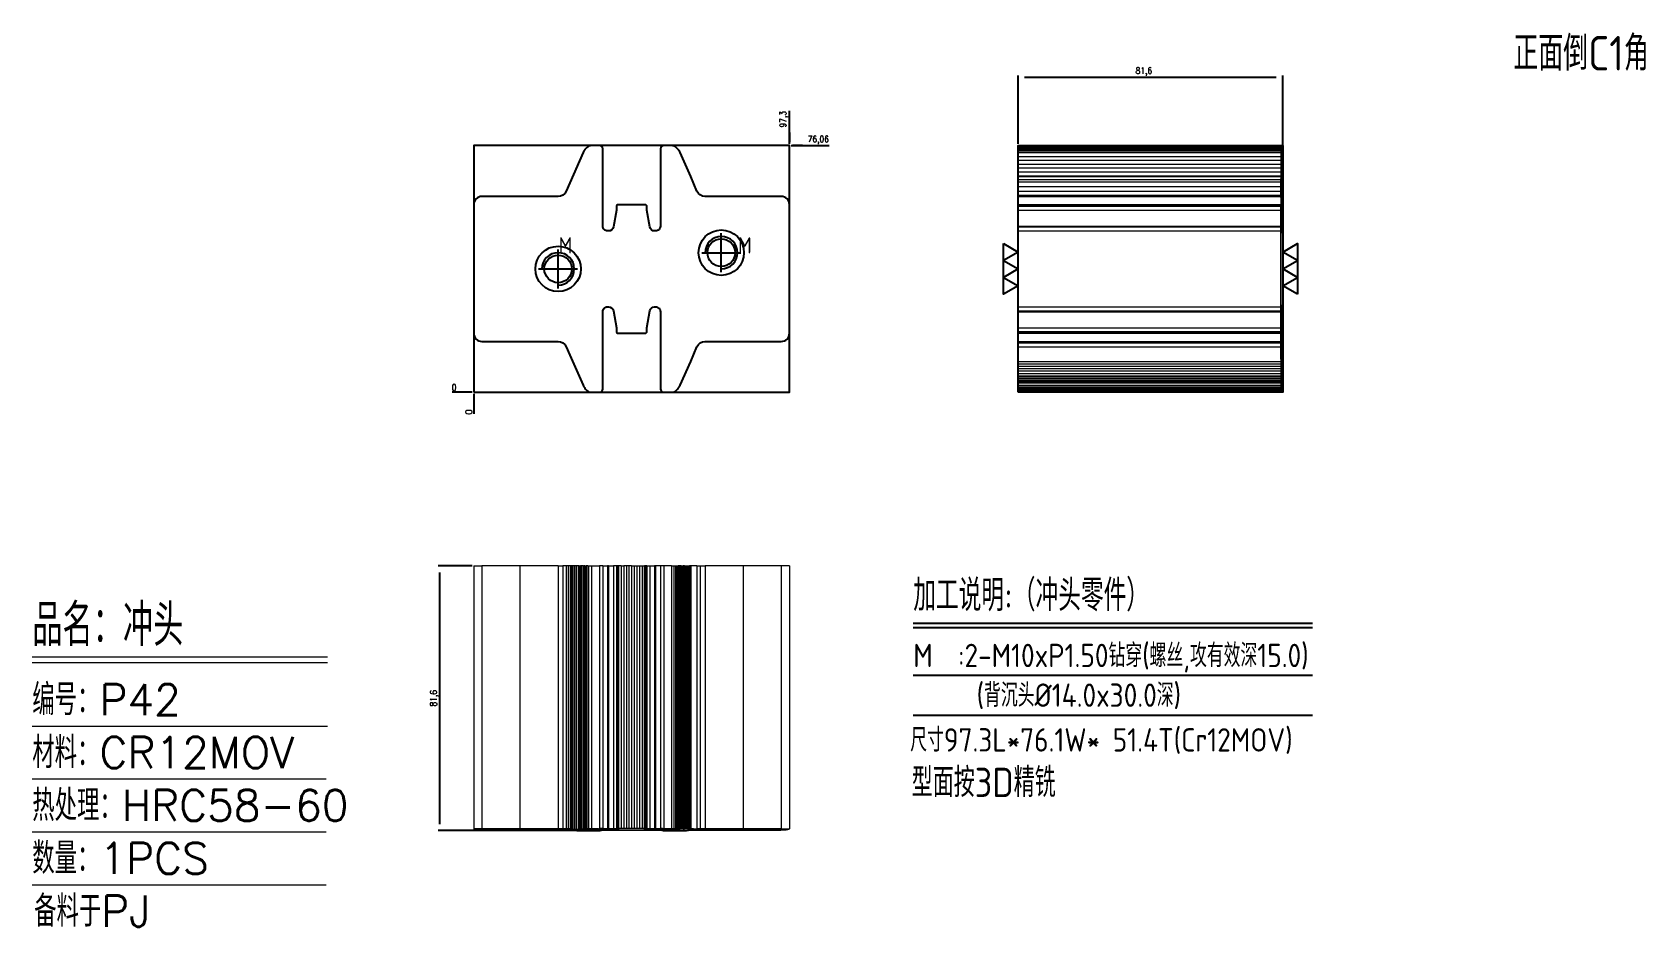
# Model space of a CAD drawing. Header units: millimetres. Extents: x 107797 to 108294, y 9317 to 9593.
import ezdxf
from ezdxf.enums import TextEntityAlignment as Align

# ---------------------------------------------------------------- set-up
doc = ezdxf.new("R2010")
doc.units = ezdxf.units.MM
doc.linetypes.add('CENTER', pattern=[0])
doc.linetypes.add('DASHED', pattern=[0])
for name, color, linetype in [('DIM', 4, 'Continuous'), ('PUNCH', 2, 'Continuous'), ('TEXT', 4, 'Continuous')]:
    doc.layers.add(name, color=color, linetype=linetype)
doc.styles.add('chinesef_fs', font='simplex.shx', dxfattribs={"bigfont": 'gbcbig.shx'})
doc.styles.add('gbenor', font='gbenor.shx', dxfattribs={"bigfont": 'gbcbig.shx'})
doc.styles.get("Standard").update_dxf_attribs({"font": 'txt.shx', "width": 0.85, "bigfont": 'ctxt.shx'})
doc.dimstyles.new('T-2-WX', dxfattribs={"dimtxt": 2, "dimasz": 2, "dimexe": 0.5, "dimexo": 0.5, "dimgap": 0.5, "dimtad": 1, "dimtxsty": 'Standard', "dimblk": 'OPEN30', "dimcen": 0, "dimazin": 3, "dimtfac": 1, "dimtmove": 0, "dimatfit": 3, "dimldrblk": 'OPEN30', "dimlwd": -1, "dimlwe": -1})

msp = doc.modelspace()

# ---------------------------------------------------------------- texts
at = {"layer": 'DIM', "color": 3, "linetype": 'Continuous', "lineweight": 13, "style": 'chinesef_fs'}
for s, height, p in [('品名：冲头', 12.9397, (107797.144, 9403.917)), ('编号：P42', 9.585, (107797.144, 9382.591)), ('材料：CR12MOV', 9.585, (107797.144, 9366.296)), ('热处理：HRC58-60', 9.58498, (107797.144, 9350.002)), ('数量：1PCS', 9.585, (107797.144, 9333.707)), ('备料于PJ', 9.585, (107797.727, 9317.413))]:
    msp.add_text(s, height=height, dxfattribs=at).set_placement(p)
at = {"layer": 'TEXT', "color": 4, "lineweight": 18, "style": 'gbenor'}
msp.add_text('正面倒C1角', height=10.646, dxfattribs=at).set_placement((108253.728, 9581.267))
at = {"layer": 'TEXT', "style": 'gbenor'}
for p in [(107961.513, 9527.412), (108016.813, 9527.412)]:
    msp.add_text('M', height=5, dxfattribs=at).set_placement(p, align=Align.MIDDLE_CENTER)
at = {"layer": 'TEXT', "color": 4, "style": 'gbenor'}
for s, height, p in [('加工说明:（冲头零件）', 9.72, (108068.71, 9414.692)), ('M  :2-M10xP1.50钻穿(螺丝,攻有效深15.0)', 7.2, (108068.71, 9397.412)), ('     (背沉头%%C14.0x30.0深)', 7.2, (108068.71, 9385.172)), ('尺寸97.3L*76.1W* 51.4T(Cr12MOV)', 7.2, (108067.774, 9371.389))]:
    msp.add_text(s, height=height, dxfattribs=at).set_placement(p)
at = {"layer": 'TEXT', "color": 2, "style": 'gbenor'}
msp.add_text('型面按3D精铣', height=9, dxfattribs=at).set_placement((108068.211, 9357.39))

# ---------------------------------------------------------------- blocks, each defined once
blk = doc.blocks.new('*D7579')
at = {"layer": 'Defpoints', "color": 0}
for p in [(107922.81, 9428.62), (107933.23, 9428.62), (107965.1, 9347.02)]:
    blk.add_point(p, dxfattribs=at)
at = {"layer": 'DIM', "color": 0}
for p, q in [((107932.73, 9428.62), (107922.31, 9428.62)), ((107922.81, 9349.02), (107922.81, 9426.62)), ((107964.6, 9347.02), (107922.31, 9347.02))]:
    blk.add_line(p, q, dxfattribs=at)
at = {"layer": 'DIM', "color": 0, "insert": (107921.12, 9387.82), "char_height": 2, "attachment_point": 5, "rotation": 90}
blk.add_mtext('81,6', dxfattribs=at)
blk = doc.blocks.new('_Open30')
blk = doc.blocks.new('*D7580')
at = {"layer": 'Defpoints', "color": 0}
for p in [(108182.61, 9579.24), (108101, 9558.16), (108182.61, 9556.08)]:
    blk.add_point(p, dxfattribs=at)
at = {"layer": 'DIM', "color": 0}
for p, q in [((108101, 9558.66), (108101, 9579.74)), ((108103, 9579.24), (108180.61, 9579.24)), ((108182.61, 9556.58), (108182.61, 9579.74))]:
    blk.add_line(p, q, dxfattribs=at)
at = {"layer": 'DIM', "color": 0, "insert": (108139.79, 9580.93), "char_height": 2, "attachment_point": 5}
blk.add_mtext('81,6', dxfattribs=at)
blk = doc.blocks.new('*D7581')
at = {"layer": 'Defpoints', "color": 0}
for p in [(108030.53, 9558.16), (108035.53, 9558.16), (107933.23, 9482.1)]:
    blk.add_point(p, dxfattribs=at)
at = {"layer": 'DIM', "color": 0}
for p, q in [((108031.03, 9558.16), (108034.53, 9558.16)), ((108034.53, 9558.16), (108031.53, 9558.16)), ((108031.53, 9558.16), (108042.83, 9558.16))]:
    blk.add_line(p, q, dxfattribs=at)
at = {"layer": 'DIM', "color": 0, "insert": (108039.43, 9559.85), "char_height": 2, "attachment_point": 5}
blk.add_mtext('76,06', dxfattribs=at)
blk = doc.blocks.new('*D7582')
at = {"layer": 'Defpoints', "color": 0}
for p in [(107928.23, 9482.1), (107933.23, 9482.1), (107933.23, 9482.1)]:
    blk.add_point(p, dxfattribs=at)
at = {"layer": 'DIM', "color": 0}
blk.add_line((107932.73, 9482.1), (107926.6, 9482.1), dxfattribs=at)
at = {"layer": 'DIM', "color": 0, "insert": (107927.16, 9483.6), "char_height": 2, "attachment_point": 5}
blk.add_mtext('0', dxfattribs=at)
blk = doc.blocks.new('*D7583')
at = {"layer": 'Defpoints', "color": 0}
for p in [(107933.23, 9482.1), (107933.23, 9482.1), (107933.23, 9477.1)]:
    blk.add_point(p, dxfattribs=at)
at = {"layer": 'DIM', "color": 0}
blk.add_line((107933.23, 9481.6), (107933.23, 9475.47), dxfattribs=at)
at = {"layer": 'DIM', "color": 0, "insert": (107931.73, 9476.03), "char_height": 2, "attachment_point": 5, "rotation": 90}
blk.add_mtext('0', dxfattribs=at)
blk = doc.blocks.new('*D7584')
at = {"layer": 'Defpoints', "color": 0}
for p in [(108030.53, 9563.16), (108030.53, 9558.16), (107933.23, 9482.1)]:
    blk.add_point(p, dxfattribs=at)
at = {"layer": 'DIM', "color": 0}
for p, q in [((108030.53, 9559.16), (108030.53, 9568.84)), ((108030.53, 9558.66), (108030.53, 9562.16)), ((108030.53, 9562.16), (108030.53, 9559.16))]:
    blk.add_line(p, q, dxfattribs=at)
at = {"layer": 'DIM', "color": 0, "insert": (108028.84, 9566.25), "char_height": 2, "attachment_point": 5, "rotation": 90}
blk.add_mtext('97,3', dxfattribs=at)

# ---------------------------------------------------------------- dimensions: what is measured, and where the dimension line sits
at = {"layer": 'DIM'}
dim = msp.add_linear_dim(base=(108182.606, 9579.236), p1=(108101.004, 9558.158), p2=(108182.606, 9556.079), dimstyle='T-2-WX', dxfattribs=at)
dim.commit()
dim.dimension.update_dxf_attribs({"geometry": '*D7580', "text_midpoint": (108139.787, 9579.236), "dimtype": 160})
at = {"layer": 'DIM', "color": 4}
for feature_location, offset, dtype, origin, picture, middle in [((108030.53, 9558.158), (0, 5), 1, (107933.23, 9482.1), '*D7584', (108028.84, 9566.248)), ((108030.53, 9558.158), (5, 0), 0, (107933.23, 9482.1), '*D7581', (108039.43, 9559.848)), ((107933.230096348, 9482.099625263), (-5, 0), 0, (107933.230096348, 9482.099625263), '*D7582', (107927.163429682, 9483.599625263)), ((107933.230096348, 9482.099625263), (0, -5), 1, (107933.230096348, 9482.099625263), '*D7583', (107931.730096348, 9476.032958596))]:
    dim = msp.add_ordinate_dim(feature_location=feature_location, offset=offset, dtype=dtype, origin=origin, dimstyle='T-2-WX', dxfattribs=at)
    dim.commit()
    dim.dimension.update_dxf_attribs({"geometry": picture, "text_midpoint": middle})
at = {"layer": 'DIM'}
dim = msp.add_linear_dim(base=(107922.809, 9428.615), p1=(107965.101, 9347.017), p2=(107933.23, 9428.615), angle=90, dimstyle='T-2-WX', dxfattribs=at)
dim.commit()
dim.dimension.update_dxf_attribs({"geometry": '*D7579', "text_midpoint": (107921.118, 9387.816)})

# ---------------------------------------------------------------- linework, layer by layer
at = {"layer": 'DIM', "color": 4, "linetype": 'Continuous', "lineweight": 13}
for p, q in [((107797.144, 9400.563), (107888.157, 9400.563)), ((107797.144, 9398.885), (107888.157, 9398.885)), ((107797.144, 9379.236), (107888.157, 9379.236)), ((107797.144, 9362.941), (107887.762, 9362.941)), ((107797.144, 9346.647), (107887.762, 9346.647)), ((107797.144, 9330.353), (107887.762, 9330.353))]:
    msp.add_line(p, q, dxfattribs=at)
at = {"layer": 'DIM', "color": 8}
msp.add_lwpolyline([(108101.004, 9482.1), (108101.004, 9558.158), (108182.606, 9558.158), (108182.606, 9482.1)], close=True, dxfattribs=at)
at = {"layer": 'DIM'}
for points in [[(108096.504, 9527.923), (108101.004, 9525.325), (108096.504, 9522.727), (108101.004, 9520.129), (108096.504, 9517.531), (108101.004, 9514.933), (108096.504, 9512.335), (108096.504, 9527.923)], [(108187.106, 9512.335), (108182.606, 9514.933), (108187.106, 9517.531), (108182.606, 9520.129), (108187.106, 9522.727), (108182.606, 9525.325), (108187.106, 9527.923), (108187.106, 9512.335)]]:
    msp.add_lwpolyline(points, close=True, dxfattribs=at)
at = {"layer": 'PUNCH', "color": 11, "linetype": 'Continuous', "lineweight": 13}
for p, q in [((108101.004, 9557.957), (108101.004, 9558.158)), ((108101.004, 9558.158), (108182.074, 9558.158)), ((108101.004, 9557.753), (108101.004, 9557.957)), ((108101.004, 9557.371), (108101.004, 9557.753)), ((108101.004, 9557.753), (108182.074, 9557.753)), ((108101.004, 9557.371), (108101.004, 9556.919)), ((108101.004, 9556.919), (108101.004, 9556.477)), ((108101.004, 9556.477), (108101.004, 9555.995)), ((108101.004, 9555.995), (108101.004, 9548.641)), ((108182.074, 9549.053), (108182.074, 9555.995)), ((108182.606, 9555.445), (108182.606, 9556.069)), ((108182.606, 9548.503), (108182.606, 9555.445)), ((108101.004, 9548.641), (108101.004, 9544.092)), ((108101.004, 9548.641), (108182.07, 9548.641)), ((108101.004, 9542.911), (108101.004, 9544.092)), ((108101.004, 9544.092), (108182.044, 9544.092)), ((108182.404, 9543.63), (108182.404, 9546.221)), ((108101.004, 9542.471), (108101.004, 9542.911)), ((108101.004, 9539.971), (108101.004, 9542.471)), ((108101.004, 9542.471), (108182.04, 9542.471)), ((108101.004, 9500.286), (108101.004, 9539.971)), ((108182.404, 9541.326), (108182.404, 9541.326)), ((108182.404, 9539.825), (108182.404, 9500.434)), ((108101.004, 9500.286), (108101.004, 9497.786)), ((108101.004, 9497.786), (108101.004, 9497.78)), ((108101.004, 9497.786), (108182.043, 9497.786)), ((108101.004, 9497.778), (108101.004, 9497.78)), ((108101.004, 9496.165), (108101.004, 9497.778)), ((108101.004, 9496.165), (108101.004, 9491.616)), ((108101.004, 9496.165), (108182.044, 9496.165)), ((108182.404, 9496.63), (108182.404, 9498.932)), ((108182.404, 9494.038), (108182.404, 9496.63)), ((108101.004, 9491.616), (108101.004, 9490.884)), ((108101.004, 9491.616), (108182.07, 9491.616)), ((108101.004, 9490.149), (108101.004, 9490.884)), ((108101.004, 9490.884), (108182.074, 9490.884)), ((108101.004, 9489.414), (108101.004, 9490.149)), ((108101.004, 9490.149), (108182.074, 9490.149)), ((108101.004, 9488.678), (108101.004, 9489.414)), ((108101.004, 9489.414), (108182.075, 9489.414)), ((108182.404, 9493.668), (108182.404, 9494.038)), ((108182.606, 9484.814), (108182.606, 9491.756)), ((108101.004, 9487.943), (108101.004, 9488.678)), ((108101.004, 9488.678), (108182.076, 9488.678)), ((108101.004, 9487.207), (108101.004, 9487.943)), ((108101.004, 9487.943), (108182.077, 9487.943)), ((108101.004, 9487.207), (108101.004, 9486.471)), ((108101.004, 9487.207), (108182.077, 9487.207)), ((108101.004, 9485.735), (108101.004, 9486.471)), ((108101.004, 9486.471), (108182.077, 9486.471)), ((108101.004, 9484.999), (108101.004, 9485.735)), ((108101.004, 9485.735), (108182.077, 9485.735)), ((108101.004, 9484.999), (108101.004, 9484.261)), ((108101.004, 9484.999), (108182.076, 9484.999)), ((108182.606, 9483.889), (108182.606, 9484.36)), ((108101.004, 9484.261), (108101.004, 9483.783)), ((108101.004, 9483.783), (108101.004, 9483.337)), ((108101.004, 9482.505), (108101.004, 9483.337)), ((108101.004, 9482.304), (108101.004, 9482.505)), ((108101.004, 9482.505), (108182.073, 9482.505)), ((108101.004, 9482.1), (108101.004, 9482.304)), ((108101.004, 9482.1), (108182.073, 9482.1)), ((107933.23, 9428.615), (107935.73, 9428.615)), ((107933.23, 9428.615), (107933.23, 9347.583)), ((107959.233, 9428.615), (107935.73, 9428.615)), ((107959.233, 9428.615), (107960.718, 9428.615)), ((107961.723, 9428.615), (107960.718, 9428.615)), ((107963.71, 9428.615), (107961.723, 9428.615)), ((107965.683, 9428.615), (107963.71, 9428.615)), ((107965.683, 9428.615), (107965.93, 9428.615)), ((107965.93, 9428.615), (107966.178, 9428.615)), ((107965.93, 9428.615), (107965.93, 9347.528)), ((107966.425, 9428.615), (107966.178, 9428.615)), ((107966.178, 9428.615), (107966.178, 9347.533)), ((107966.922, 9428.615), (107966.425, 9428.615)), ((107966.425, 9428.615), (107966.425, 9347.538)), ((107966.922, 9428.615), (107967.17, 9428.615)), ((107967.48, 9428.615), (107967.17, 9428.615)), ((107967.48, 9428.615), (107967.9, 9428.615)), ((107968.375, 9428.615), (107967.9, 9428.615)), ((107968.375, 9428.615), (107968.734, 9428.615)), ((107968.375, 9428.615), (107968.375, 9347.546)), ((107968.734, 9428.615), (107969.555, 9428.615)), ((107969.555, 9428.615), (107971.991, 9428.615)), ((107969.555, 9428.615), (107969.555, 9347.547)), ((107972.991, 9428.615), (107971.991, 9428.615)), ((107972.991, 9428.615), (107974.491, 9428.615)), ((107972.991, 9428.615), (107972.991, 9347.604)), ((107974.784, 9428.615), (107974.491, 9428.615)), ((107974.784, 9428.615), (107976.262, 9428.615)), ((107977.182, 9428.615), (107976.262, 9428.615)), ((107977.711, 9428.615), (107977.182, 9428.615)), ((107977.182, 9428.615), (107977.182, 9347.699)), ((107977.711, 9428.615), (107977.785, 9428.615)), ((107977.785, 9428.615), (107977.86, 9428.615)), ((107978.664, 9428.615), (107977.86, 9428.615)), ((107978.664, 9428.615), (107979.468, 9428.615)), ((107978.664, 9428.615), (107978.664, 9347.718)), ((107980.272, 9428.615), (107979.468, 9428.615)), ((107979.468, 9428.615), (107979.468, 9347.718)), ((107981.076, 9428.615), (107980.272, 9428.615)), ((107980.272, 9428.615), (107980.272, 9347.718)), ((107981.88, 9428.615), (107981.076, 9428.615)), ((107981.076, 9428.615), (107981.076, 9347.718)), ((107981.88, 9428.615), (107985.9, 9428.615)), ((107981.88, 9428.615), (107981.88, 9347.718)), ((107985.975, 9428.615), (107985.9, 9428.615)), ((107985.975, 9428.615), (107986.049, 9428.615)), ((107986.421, 9428.615), (107986.049, 9428.615)), ((107986.578, 9428.615), (107986.421, 9428.615)), ((107986.578, 9428.615), (107987.498, 9428.615)), ((107986.578, 9428.615), (107986.578, 9347.7)), ((107987.498, 9428.615), (107988.976, 9428.615)), ((107989.269, 9428.615), (107988.976, 9428.615)), ((107990.769, 9428.615), (107989.269, 9428.615)), ((107991.769, 9428.615), (107990.769, 9428.615)), ((107990.769, 9428.615), (107990.769, 9347.604)), ((107994.205, 9428.615), (107991.769, 9428.615)), ((107994.205, 9428.615), (107994.205, 9347.547)), ((107994.205, 9428.615), (107995.032, 9428.615)), ((107995.032, 9428.615), (107995.385, 9428.615)), ((107995.385, 9428.615), (107996.278, 9428.615)), ((107995.385, 9428.615), (107995.385, 9347.546)), ((107996.59, 9428.615), (107996.278, 9428.615)), ((107996.839, 9428.615), (107996.59, 9428.615)), ((107997.163, 9428.615), (107996.839, 9428.615)), ((107997.163, 9428.615), (107997.488, 9428.615)), ((107997.163, 9428.615), (107997.163, 9347.544)), ((107997.488, 9428.615), (107997.813, 9428.615)), ((107997.488, 9428.615), (107997.488, 9347.542)), ((107998.139, 9428.615), (107997.813, 9428.615)), ((107997.813, 9428.615), (107997.813, 9347.542)), ((107998.139, 9428.615), (107998.465, 9428.615)), ((107998.139, 9428.615), (107998.139, 9347.542)), ((107998.465, 9428.615), (107998.792, 9428.615)), ((107998.465, 9428.615), (107998.465, 9347.543)), ((107998.792, 9428.615), (107999.118, 9428.615)), ((107998.792, 9428.615), (107998.792, 9347.543)), ((107999.118, 9428.615), (107999.445, 9428.615)), ((107999.118, 9428.615), (107999.118, 9347.544)), ((107999.445, 9428.615), (107999.771, 9428.615)), ((107999.445, 9428.615), (107999.445, 9347.545)), ((108000.096, 9428.615), (107999.771, 9428.615)), ((107999.771, 9428.615), (107999.771, 9347.546)), ((108002.037, 9428.615), (108000.096, 9428.615)), ((108000.096, 9428.615), (108000.096, 9347.55)), ((108002.037, 9428.615), (108004.528, 9428.615)), ((108002.037, 9428.615), (108002.037, 9347.575)), ((108016.278, 9428.615), (108004.528, 9428.615)), ((108028.03, 9428.615), (108016.278, 9428.615)), ((108030.53, 9428.615), (108028.03, 9428.615)), ((108030.53, 9428.615), (108030.53, 9347.582)), ((108030.53, 9428.615), (108030.53, 9347.583)), ((107933.23, 9347.583), (107933.23, 9347.579)), ((107959.233, 9347.215), (107962.768, 9347.215)), ((107962.77, 9347.215), (107963.949, 9347.215)), ((107963.949, 9347.215), (107963.984, 9347.215)), ((107964.398, 9347.108), (107964.399, 9347.108)), ((107965.081, 9347.013), (107965.089, 9347.013)), ((107965.082, 9347.013), (107965.089, 9347.013)), ((107965.089, 9347.013), (107965.089, 9347.013)), ((107965.089, 9347.013), (107968.163, 9347.013)), ((107968.163, 9347.013), (107968.163, 9347.013)), ((107968.163, 9347.013), (107968.53, 9347.013)), ((107968.54, 9347.013), (107969.541, 9347.013)), ((107969.541, 9347.013), (107972.1, 9347.013)), ((107969.555, 9347.547), (107971.643, 9347.547)), ((107972.1, 9347.013), (107972.177, 9347.013)), ((107972.708, 9347.215), (107974.491, 9347.215)), ((107972.789, 9347.299), (107972.959, 9347.501)), ((107972.96, 9347.502), (107972.962, 9347.504)), ((107972.991, 9347.604), (107972.991, 9347.542)), ((107974.491, 9347.215), (107974.491, 9347.215)), ((107974.491, 9347.215), (107974.491, 9347.215)), ((107974.784, 9347.215), (107974.785, 9347.215)), ((107974.785, 9347.215), (107976.769, 9347.215)), ((107977.182, 9347.538), (107976.262, 9347.538)), ((107976.769, 9347.215), (107976.897, 9347.215)), ((107976.897, 9347.215), (107977.86, 9347.215)), ((107977.182, 9347.559), (107977.182, 9347.538)), ((107977.86, 9347.215), (107985.9, 9347.215)), ((107985.9, 9347.215), (107986.864, 9347.215)), ((107986.578, 9347.538), (107986.578, 9347.561)), ((107987.498, 9347.538), (107986.578, 9347.538)), ((107986.864, 9347.215), (107986.991, 9347.215)), ((107986.991, 9347.215), (107988.975, 9347.215)), ((107988.975, 9347.215), (107988.976, 9347.215)), ((107989.269, 9347.54), (107988.976, 9347.54)), ((107989.269, 9347.215), (107989.27, 9347.215)), ((107989.269, 9347.215), (107989.269, 9347.215)), ((107989.27, 9347.215), (107991.052, 9347.215)), ((107990.769, 9347.542), (107990.769, 9347.604)), ((107990.769, 9347.542), (107990.769, 9347.538)), ((107990.801, 9347.501), (107990.971, 9347.299)), ((107991.079, 9347.192), (107991.086, 9347.187)), ((107991.584, 9347.013), (107991.66, 9347.013)), ((107991.66, 9347.013), (107994.219, 9347.013)), ((107992.118, 9347.547), (107994.205, 9347.547)), ((107994.219, 9347.013), (107995.324, 9347.013)), ((107995.597, 9347.013), (107998.671, 9347.013)), ((107998.671, 9347.013), (107998.678, 9347.013)), ((107999.361, 9347.108), (107999.362, 9347.108)), ((107999.362, 9347.108), (107999.368, 9347.11)), ((107999.777, 9347.215), (107999.841, 9347.215)), ((107999.809, 9347.222), (107999.816, 9347.224)), ((107999.842, 9347.215), (108000.99, 9347.215)), ((108000.992, 9347.215), (108004.527, 9347.215)), ((108030.53, 9347.583), (108030.53, 9347.579))]:
    msp.add_line(p, q, dxfattribs=at)
at = {"layer": 'PUNCH', "color": 155, "linetype": 'Continuous', "lineweight": 13}
for p, q in [((108101.004, 9557.371), (108182.075, 9557.371)), ((108101.004, 9556.919), (108182.074, 9556.919)), ((108101.004, 9556.477), (108182.075, 9556.477)), ((108101.004, 9555.995), (108182.074, 9555.995)), ((108101.004, 9542.911), (108182.043, 9542.911)), ((108101.004, 9539.971), (108182.037, 9539.971)), ((108182.404, 9539.825), (108182.041, 9539.825)), ((108101.004, 9500.286), (108182.037, 9500.286)), ((108101.004, 9497.78), (108182.038, 9497.78)), ((108101.004, 9484.261), (108182.074, 9484.261)), ((108101.004, 9483.783), (108182.074, 9483.783)), ((108101.004, 9483.337), (108182.073, 9483.337)), ((107935.73, 9428.615), (107935.73, 9347.581)), ((107959.233, 9428.615), (107959.233, 9347.576)), ((107960.718, 9428.615), (107960.718, 9347.574)), ((107961.723, 9428.615), (107961.723, 9347.575)), ((107963.71, 9428.615), (107963.71, 9347.504)), ((107965.683, 9428.615), (107965.683, 9347.523)), ((107966.922, 9428.615), (107966.922, 9347.546)), ((107967.17, 9428.615), (107967.17, 9347.546)), ((107967.48, 9428.615), (107967.48, 9347.546)), ((107967.9, 9428.615), (107967.9, 9347.546)), ((107971.991, 9428.615), (107971.991, 9347.587)), ((107974.491, 9428.615), (107974.491, 9347.54)), ((107974.784, 9428.615), (107974.784, 9347.54)), ((107976.262, 9428.615), (107976.262, 9347.538)), ((107977.711, 9428.615), (107977.711, 9347.727)), ((107977.785, 9428.615), (107977.785, 9347.72)), ((107985.9, 9428.615), (107985.9, 9347.718)), ((107985.975, 9428.615), (107985.975, 9347.72)), ((107986.049, 9428.615), (107986.049, 9347.726)), ((107986.421, 9428.615), (107986.421, 9347.748)), ((107987.498, 9428.615), (107987.498, 9347.538)), ((107988.976, 9428.615), (107988.976, 9347.54)), ((107989.269, 9428.615), (107989.269, 9347.54)), ((107991.769, 9428.615), (107991.769, 9347.587)), ((107996.278, 9428.615), (107996.278, 9347.546)), ((107996.59, 9428.615), (107996.59, 9347.545)), ((107996.839, 9428.615), (107996.839, 9347.546)), ((108004.528, 9428.615), (108004.528, 9347.576)), ((108016.278, 9428.615), (108016.278, 9347.581)), ((108028.03, 9428.615), (108028.03, 9347.576)), ((107935.88, 9347.577), (107935.88, 9347.215)), ((107972.993, 9347.538), (107972.991, 9347.536)), ((107974.491, 9347.501), (107974.491, 9347.54)), ((107974.491, 9347.501), (107974.491, 9347.215)), ((107974.784, 9347.501), (107974.784, 9347.54)), ((107974.784, 9347.501), (107974.784, 9347.215)), ((107976.293, 9347.501), (107976.202, 9347.501)), ((107977.235, 9347.501), (107976.293, 9347.501)), ((107987.467, 9347.501), (107986.525, 9347.501)), ((107987.558, 9347.501), (107987.467, 9347.501)), ((107988.976, 9347.54), (107988.976, 9347.501)), ((107988.976, 9347.501), (107988.976, 9347.215)), ((107989.269, 9347.54), (107989.269, 9347.501)), ((107989.269, 9347.501), (107989.269, 9347.215))]:
    msp.add_line(p, q, dxfattribs=at)
at = {"layer": 'PUNCH', "color": 155, "linetype": 'DASHED', "lineweight": 13}
for p, q in [((108101.004, 9557.158), (108182.016, 9557.158)), ((108101.004, 9557.158), (108182.016, 9557.158)), ((108101.004, 9556.921), (108182.074, 9556.921)), ((108101.004, 9556.475), (108182.075, 9556.475)), ((108101.004, 9555.997), (108182.074, 9555.997)), ((108182.081, 9556.572), (108182.119, 9556.572)), ((108182.081, 9556.572), (108182.119, 9556.572)), ((108182.119, 9556.572), (108182.321, 9556.37)), ((108182.119, 9548.493), (108182.119, 9556.572)), ((108182.119, 9556.572), (108182.119, 9548.435)), ((108182.321, 9556.37), (108182.119, 9556.572)), ((108182.321, 9556.37), (108182.606, 9556.37)), ((108182.321, 9556.37), (108182.321, 9548.503)), ((108182.321, 9548.463), (108182.321, 9556.37)), ((108182.606, 9556.37), (108182.321, 9556.37)), ((108182.606, 9556.062), (108182.606, 9556.072)), ((108101.004, 9546.946), (108182.045, 9546.946)), ((108101.004, 9545.515), (108182.045, 9545.515)), ((108101.004, 9544.091), (108182.044, 9544.091)), ((108182.119, 9533.322), (108182.119, 9546.745)), ((108182.119, 9546.744), (108182.119, 9541.634)), ((108101.004, 9542.911), (108182.043, 9542.911)), ((108101.004, 9542.477), (108182.04, 9542.477)), ((108101.004, 9539.971), (108182.037, 9539.971)), ((108101.004, 9539.924), (108181.894, 9539.924)), ((108101.004, 9539.924), (108181.894, 9539.924)), ((108101.004, 9539.921), (108181.9, 9539.921)), ((108101.004, 9539.921), (108181.9, 9539.921)), ((108101.004, 9539.789), (108181.872, 9539.789)), ((108101.004, 9539.425), (108181.919, 9539.425)), ((108101.004, 9539.425), (108181.92, 9539.425)), ((108182.119, 9539.195), (108182.119, 9533.32)), ((108182.119, 9533.054), (108182.119, 9538.397)), ((108182.119, 9538.397), (108182.119, 9533.054)), ((108101.004, 9533.32), (108182.081, 9533.32)), ((108101.004, 9533.32), (108182.081, 9533.32)), ((108101.004, 9533.06), (108182.081, 9533.06)), ((108101.004, 9533.06), (108182.081, 9533.06)), ((108182.081, 9533.32), (108182.119, 9533.32)), ((108182.119, 9533.32), (108182.081, 9533.32)), ((108182.119, 9533.32), (108182.404, 9533.32)), ((108182.119, 9533.32), (108182.404, 9533.32)), ((108182.119, 9532.739), (108182.119, 9533.054)), ((108182.119, 9533.054), (108182.119, 9532.739)), ((108101.004, 9507.198), (108182.081, 9507.198)), ((108101.004, 9507.198), (108182.081, 9507.198)), ((108101.004, 9506.937), (108182.081, 9506.937)), ((108101.004, 9506.937), (108182.081, 9506.937)), ((108182.119, 9506.939), (108182.081, 9506.939)), ((108182.081, 9506.939), (108182.119, 9506.939)), ((108182.119, 9507.205), (108182.119, 9507.52)), ((108182.119, 9507.52), (108182.119, 9507.205)), ((108182.119, 9501.862), (108182.119, 9507.205)), ((108182.119, 9507.205), (108182.119, 9501.862)), ((108182.119, 9506.939), (108182.404, 9506.939)), ((108182.119, 9506.939), (108182.119, 9493.514)), ((108182.119, 9501.064), (108182.119, 9506.939)), ((108182.119, 9506.939), (108182.404, 9506.939)), ((108101.004, 9500.833), (108181.92, 9500.833)), ((108101.004, 9500.833), (108181.919, 9500.833)), ((108101.004, 9500.469), (108181.871, 9500.469)), ((108101.004, 9500.337), (108181.899, 9500.337)), ((108101.004, 9500.337), (108181.899, 9500.337)), ((108101.004, 9500.334), (108181.893, 9500.334)), ((108101.004, 9500.334), (108181.893, 9500.334)), ((108101.004, 9500.286), (108182.037, 9500.286)), ((108182.404, 9500.434), (108182.041, 9500.434)), ((108101.004, 9497.346), (108182.045, 9497.346)), ((108182.119, 9493.515), (108182.119, 9498.625)), ((108101.004, 9491.647), (108182.116, 9491.647)), ((108182.119, 9483.687), (108182.119, 9491.824)), ((108182.119, 9491.766), (108182.119, 9483.687)), ((108182.321, 9491.796), (108182.321, 9483.889)), ((108182.321, 9483.889), (108182.321, 9491.756)), ((108101.004, 9487.119), (108182.096, 9487.119)), ((108101.004, 9484.26), (108182.073, 9484.26)), ((108101.004, 9483.782), (108182.073, 9483.782)), ((108101.004, 9483.339), (108182.073, 9483.339)), ((108101.004, 9483.1), (108182.016, 9483.1)), ((108101.004, 9483.1), (108182.016, 9483.1)), ((108101.004, 9482.886), (108182.074, 9482.886)), ((108182.081, 9483.687), (108182.119, 9483.687)), ((108182.081, 9483.687), (108182.119, 9483.687)), ((108182.321, 9483.889), (108182.119, 9483.687)), ((108182.119, 9483.687), (108182.321, 9483.889)), ((108182.606, 9483.889), (108182.321, 9483.889)), ((108182.606, 9483.889), (108182.321, 9483.889)), ((107935.73, 9428.615), (107935.73, 9347.58)), ((107947.482, 9428.615), (107947.482, 9347.58)), ((107959.232, 9428.615), (107959.232, 9347.576)), ((107960.719, 9428.615), (107960.719, 9347.576)), ((107961.722, 9428.615), (107961.722, 9347.576)), ((107962.355, 9428.615), (107962.355, 9347.575)), ((107962.984, 9428.615), (107962.984, 9347.574)), ((107966.921, 9428.615), (107966.921, 9347.545)), ((107967.17, 9428.615), (107967.17, 9347.545)), ((107967.482, 9428.615), (107967.482, 9347.545)), ((107971.991, 9428.615), (107971.991, 9347.586)), ((107974.491, 9428.615), (107974.491, 9347.538)), ((107974.784, 9428.615), (107974.784, 9347.538)), ((107976.262, 9428.615), (107976.262, 9347.538)), ((107977.339, 9428.615), (107977.339, 9347.748)), ((107977.711, 9428.615), (107977.711, 9347.726)), ((107977.785, 9428.615), (107977.785, 9347.719)), ((107977.86, 9428.615), (107977.86, 9347.718)), ((107985.975, 9428.615), (107985.975, 9347.72)), ((107986.049, 9428.615), (107986.049, 9347.726)), ((107987.498, 9428.615), (107987.498, 9347.538)), ((107988.976, 9428.615), (107988.976, 9347.538)), ((107989.269, 9428.615), (107989.269, 9347.538)), ((107991.769, 9428.615), (107991.769, 9347.586)), ((107995.86, 9428.615), (107995.86, 9347.545)), ((107996.28, 9428.615), (107996.28, 9347.545)), ((107996.589, 9428.615), (107996.589, 9347.545)), ((107996.84, 9428.615), (107996.84, 9347.545)), ((108003.042, 9428.615), (108003.042, 9347.576)), ((108004.527, 9428.615), (108004.527, 9347.576)), ((108028.03, 9428.615), (108028.03, 9347.58)), ((107935.88, 9347.215), (107935.88, 9347.576)), ((107974.491, 9347.538), (107974.491, 9347.501)), ((107974.491, 9347.501), (107974.491, 9347.215)), ((107974.491, 9347.501), (107974.785, 9347.501)), ((107974.784, 9347.538), (107974.784, 9347.501)), ((107974.784, 9347.501), (107974.784, 9347.215)), ((107976.202, 9347.501), (107976.293, 9347.501)), ((107976.293, 9347.501), (107977.235, 9347.501)), ((107986.525, 9347.501), (107987.467, 9347.501)), ((107987.467, 9347.501), (107987.558, 9347.501)), ((107988.976, 9347.501), (107988.976, 9347.538)), ((107988.976, 9347.501), (107989.269, 9347.501)), ((107988.976, 9347.501), (107988.976, 9347.215)), ((107989.269, 9347.501), (107989.269, 9347.538)), ((107989.269, 9347.501), (107989.269, 9347.215)), ((107990.971, 9347.299), (107990.971, 9347.299)), ((107999.362, 9347.108), (107999.364, 9347.109)), ((108027.88, 9347.576), (108027.88, 9347.215))]:
    msp.add_line(p, q, dxfattribs=at)
at = {"layer": 'PUNCH', "color": 11, "linetype": 'DASHED', "lineweight": 13}
for p, q in [((108101.004, 9554.807), (108182.079, 9554.807)), ((108182.076, 9558.152), (108182.076, 9558.152)), ((108182.081, 9548.43), (108182.081, 9556.572)), ((108182.575, 9557.151), (108182.574, 9557.155)), ((108182.606, 9556.799), (108182.606, 9556.799)), ((108101.004, 9553.617), (108182.086, 9553.617)), ((108101.004, 9552.426), (108182.094, 9552.426)), ((108101.004, 9551.235), (108182.102, 9551.235)), ((108101.004, 9550.044), (108182.11, 9550.044)), ((108101.004, 9548.852), (108182.117, 9548.852)), ((108101.004, 9547.66), (108182.073, 9547.66)), ((108182.081, 9533.32), (108182.081, 9546.765)), ((108182.039, 9542.478), (108101.004, 9542.478)), ((108181.89, 9539.925), (108101.004, 9539.925)), ((108101.004, 9539.919), (108181.902, 9539.919)), ((108181.9, 9539.921), (108181.902, 9539.92)), ((108181.902, 9539.92), (108181.9, 9539.921)), ((108182.039, 9542.471), (108182.041, 9542.471)), ((108182.044, 9542.471), (108182.04, 9542.471)), ((108101.004, 9538.278), (108182.081, 9538.278)), ((108182.404, 9538.41), (108182.404, 9538.416)), ((108182.404, 9538.41), (108182.404, 9538.416)), ((108101.004, 9531.82), (108182.081, 9531.82)), ((108182.081, 9533.32), (108182.081, 9533.06)), ((108182.081, 9531.82), (108182.081, 9531.822)), ((108101.004, 9508.437), (108182.08, 9508.437)), ((108182.08, 9508.437), (108182.08, 9508.432)), ((108182.08, 9508.435), (108182.08, 9508.437)), ((108182.081, 9507.198), (108182.081, 9506.937)), ((108182.081, 9501.091), (108182.081, 9506.937)), ((108101.004, 9501.979), (108182.081, 9501.979)), ((108101.004, 9500.338), (108181.901, 9500.338)), ((108101.004, 9500.338), (108181.901, 9500.338)), ((108101.004, 9500.333), (108181.89, 9500.333)), ((108181.901, 9500.338), (108181.899, 9500.337)), ((108181.899, 9500.337), (108181.901, 9500.338)), ((108182.081, 9501.091), (108182.081, 9501.091)), ((108182.082, 9501.091), (108182.082, 9498.598)), ((108182.404, 9501.844), (108182.404, 9501.849)), ((108182.081, 9498.598), (108182.081, 9498.596)), ((108182.081, 9493.496), (108182.081, 9498.596)), ((108182.081, 9491.829), (108182.081, 9491.768)), ((108182.081, 9483.687), (108182.081, 9491.768)), ((108101.004, 9486.547), (108182.091, 9486.547)), ((108101.004, 9485.975), (108182.086, 9485.975)), ((108101.004, 9485.403), (108182.082, 9485.403)), ((108182.073, 9482.1), (108182.077, 9482.104)), ((108182.606, 9483.46), (108182.606, 9483.889)), ((107963.295, 9428.615), (107963.295, 9347.546)), ((107963.812, 9428.615), (107963.812, 9347.502)), ((107964.329, 9428.615), (107964.329, 9347.509)), ((107964.846, 9428.615), (107964.846, 9347.518)), ((107965.364, 9428.615), (107965.364, 9347.526)), ((107965.882, 9428.615), (107965.882, 9347.533)), ((107966.401, 9428.615), (107966.401, 9347.54)), ((107982.684, 9428.615), (107982.684, 9347.718)), ((107983.488, 9428.615), (107983.488, 9347.718)), ((107984.292, 9428.615), (107984.292, 9347.718)), ((107985.096, 9428.615), (107985.096, 9347.718)), ((108000.096, 9428.615), (108000.096, 9347.549)), ((107963.984, 9347.215), (107964.075, 9347.215)), ((107972.346, 9347.215), (107964.075, 9347.215)), ((107964.075, 9347.215), (107964.078, 9347.215)), ((107964.397, 9347.108), (107964.399, 9347.108)), ((107968.375, 9347.547), (107968.375, 9347.545)), ((107969.555, 9347.547), (107969.555, 9347.546)), ((107971.643, 9347.546), (107969.555, 9347.546)), ((107972.346, 9347.215), (107972.708, 9347.215)), ((107972.787, 9347.296), (107972.789, 9347.298)), ((107972.788, 9347.298), (107972.791, 9347.301)), ((107972.961, 9347.504), (107972.955, 9347.496)), ((107972.959, 9347.501), (107972.964, 9347.506)), ((107972.991, 9347.525), (107972.991, 9347.532)), ((107972.991, 9347.509), (107972.991, 9347.514)), ((107972.991, 9347.509), (107972.991, 9347.507)), ((107972.991, 9347.503), (107972.991, 9347.507)), ((107974.491, 9347.538), (107974.784, 9347.538)), ((107976.262, 9347.538), (107977.182, 9347.538)), ((107986.578, 9347.538), (107987.498, 9347.538)), ((107988.976, 9347.538), (107989.269, 9347.538)), ((107990.767, 9347.538), (107990.769, 9347.538)), ((107990.77, 9347.537), (107990.769, 9347.538)), ((107990.897, 9347.405), (107990.895, 9347.406)), ((107990.97, 9347.3), (107990.971, 9347.299)), ((107991.052, 9347.215), (107991.414, 9347.215)), ((107991.414, 9347.215), (107999.685, 9347.215)), ((107994.205, 9347.546), (107992.117, 9347.546)), ((107994.205, 9347.547), (107994.205, 9347.546)), ((107995.385, 9347.547), (107995.385, 9347.545)), ((107999.913, 9347.545), (107996.84, 9347.545)), ((107999.685, 9347.215), (107999.777, 9347.215)), ((107999.816, 9347.224), (107999.817, 9347.224)), ((108027.88, 9347.576), (108004.527, 9347.576))]:
    msp.add_line(p, q, dxfattribs=at)
at = {"layer": 'PUNCH', "linetype": 'CENTER'}
for p, q in [((108009.53, 9519.129), (108009.53, 9531.129)), ((107959.23, 9514.129), (107959.23, 9526.129)), ((108003.53, 9525.129), (108015.53, 9525.129)), ((107953.23, 9520.129), (107965.23, 9520.129))]:
    msp.add_line(p, q, dxfattribs=at)
at = {"layer": 'PUNCH', "color": 2, "linetype": 'Continuous'}
msp.add_lwpolyline([(107933.23, 9500.286, 0.4142136), (107935.73, 9497.786), (107959.233, 9497.786, -0.2976694), (107961.723, 9496.166), (107962.871, 9493.571), (107966.922, 9484.26, 0.0660299), (107967.481, 9483.338, 0.0751357), (107968.375, 9482.505, 0.0357609), (107968.731, 9482.302, 0.1119301), (107969.555, 9482.1), (107971.991, 9482.1, 0.4142136), (107972.991, 9483.1), (107972.991, 9506.937, -0.4142136), (107974.491, 9508.437), (107974.784, 9508.437, -0.3639702), (107976.262, 9507.198), (107977.182, 9501.979), (107977.182, 9500.833, 0.4316839), (107977.711, 9500.334, -0.0148213), (107977.86, 9500.338), (107985.9, 9500.338, -0.0148324), (107986.049, 9500.334, 0.4316971), (107986.578, 9500.833), (107986.578, 9501.979), (107987.498, 9507.198, -0.3639702), (107988.976, 9508.437), (107989.269, 9508.437, -0.4142136), (107990.769, 9506.937), (107990.769, 9483.1, 0.4142136), (107991.769, 9482.1), (107994.205, 9482.1, 0.1119311), (107995.029, 9482.302, 0.035782), (107995.385, 9482.505, 0.0751327), (107996.279, 9483.338, 0.0659959), (107996.839, 9484.262), (108000.096, 9491.616), (108002.036, 9496.163, -0.2981447), (108004.528, 9497.786), (108028.03, 9497.786, 0.4142136), (108030.53, 9500.286), (108030.53, 9539.971, 0.4142136), (108028.03, 9542.471), (108004.528, 9542.471, -0.2981447), (108002.036, 9544.095), (108000.096, 9548.641), (107996.839, 9555.996, 0.0659959), (107996.279, 9556.92, 0.0751327), (107995.385, 9557.753, 0.035782), (107995.029, 9557.955, 0.1119311), (107994.205, 9558.158), (107991.769, 9558.158, 0.4142136), (107990.769, 9557.158), (107990.769, 9533.32, -0.4142136), (107989.269, 9531.82), (107988.976, 9531.82, -0.3639702), (107987.498, 9533.06), (107986.578, 9538.278), (107986.578, 9539.425, 0.4316971), (107986.049, 9539.924, -0.0148324), (107985.901, 9539.92), (107977.86, 9539.92, -0.0148213), (107977.711, 9539.924, 0.4316839), (107977.182, 9539.425), (107977.182, 9538.278), (107976.262, 9533.06, -0.3639702), (107974.784, 9531.82), (107974.491, 9531.82, -0.4142136), (107972.991, 9533.32), (107972.991, 9557.158, 0.4142136), (107971.991, 9558.158), (107969.555, 9558.158, 0.1119301), (107968.731, 9557.955, 0.0357609), (107968.375, 9557.753, 0.0751357), (107967.481, 9556.92, 0.0660299), (107966.922, 9555.997), (107962.871, 9546.687), (107961.723, 9544.092, -0.2976694), (107959.233, 9542.471), (107935.73, 9542.471, 0.4142136), (107933.23, 9539.971)], format="xyb", close=True, dxfattribs=at)
at = {"layer": 'PUNCH', "color": 8, "linetype": 'DASHED'}
msp.add_lwpolyline([(107933.23, 9482.1), (108030.53, 9482.1), (108030.53, 9558.158), (107933.23, 9558.158)], close=True, dxfattribs=at)
at = {"layer": 'PUNCH', "linetype": 'DASHED'}
for centre in [(108009.53, 9525.129), (107959.23, 9520.129)]:
    msp.add_circle(centre, 7, dxfattribs=at)
at = {"layer": 'PUNCH'}
for centre in [(108009.53, 9525.129), (107959.23, 9520.129)]:
    msp.add_circle(centre, 4.25, dxfattribs=at)
at = {"layer": 'PUNCH', "color": 11, "linetype": 'Continuous', "lineweight": 13}
for centre, radius, start, end in [((108180.606, 9556.799), 2, 10.5055, 42.79019), ((108180.404, 9541.325), 2, 360, 34.95065), ((108180.606, 9483.46), 2, 317.15421, 349.49446), ((107934.38, 9349.215), 2, 234.90037, 270), ((107972.177, 9347.813), 0.8, 270, 320), ((107974.491, 9346.215), 2, 138.59054, 140), ((107989.269, 9346.215), 2, 40, 41.40978), ((107991.584, 9347.813), 0.8, 220, 270)]:
    msp.add_arc(centre, radius, start, end, dxfattribs=at)
at = {"layer": 'PUNCH', "color": 11, "linetype": 'DASHED', "lineweight": 13, "extrusion": (0, -3.8973e-06, 1)}
msp.add_arc((108180.404, 9540.965, 0.22), 2, 10.23275, 34.94187, dxfattribs=at)
at = {"layer": 'PUNCH'}
for centre in [(108009.53, 9525.129), (107959.23, 9520.129)]:
    msp.add_arc(centre, 5, 270, 180, dxfattribs=at)
at = {"layer": 'PUNCH', "color": 11, "linetype": 'DASHED', "lineweight": 13}
for centre, radius, start, end in [((108183.404, 9533.32), 2, 228.59081, 229.9948), ((108181.604, 9531.176), 0.8, 0, 49.9948), ((108183.404, 9506.939), 2, 130.0052, 131.47082), ((108181.604, 9509.083), 0.8, 310.0052, 360), ((107972.346, 9348.015), 0.8, 295.15048, 298.93917), ((107972.346, 9348.015), 0.8, 307.59842, 315.61088), ((107972.346, 9348.015), 0.8, 315.97564, 318.18246)]:
    msp.add_arc(centre, radius, start, end, dxfattribs=at)
for centre, major_axis, ratio, start_param, end_param in [((108178.969, 9558.436), (-2.771, 2.771), 0.5102736, 3.6595018, 3.8171392), ((108178.969, 9558.436), (-2.771, 2.771), 0.5102736, 3.6594874, 3.8171429), ((108180.606, 9556.799), (-1.865, -0.724), 1, 3.4746635, 3.51847), ((108180.606, 9556.727), (-2, 0), 0.902322, 3.1415927, 3.8883995), ((108180.581, 9327.83), (-0.018, -333.983), 0.0060691, 2.313174, 2.3180207), ((108180.606, 9556.799), (-1.865, -0.724), 1, 2.9006875, 2.925421), ((108180.61, 9362.359), (-0.002, 284.424), 0.0070201, 5.4442479, 5.4498896), ((108180.606, 9378.243), (0, -260.487), 0.0076789, 2.2970986, 2.3032316), ((108180.611, 9386.524), (-0.003, 248.239), 0.0080375, 5.431501, 5.437898), ((108180.605, 9387.178), (-0.001, -246.984), 0.0081021, 2.2854172, 2.2908436), ((108180.568, 9548.104), (-1.979, 0.29), 0.513016, 3.1415919, 3.8944005), ((108180.404, 9541.326), (-2, 0), 1, 3.1415987, 3.7514389), ((108183.404, 9546.916), (0, 11.518), 0.1736482, 2.4037242, 2.418863), ((108183.404, 9546.916, 0), (0, -11.518), 0.1736482, 5.5453372, 5.5604491), ((108183.404, 9493.343), (0, 11.518), 0.1736482, 0.7229226, 0.7378476), ((108183.404, 9493.343, 0), (0, -11.518), 0.1736482, 3.8645097, 3.8794616), ((108178.969, 9481.823), (-2.771, -2.771), 0.5102736, 2.4655408, 2.6236968), ((108178.969, 9481.823), (-2.771, -2.771), 0.5102736, 2.4655439, 2.6236846), ((108180.606, 9483.46), (-0.855, -1.808), 1, 1.8330177, 1.8387212), ((108180.606, 9483.46), (-0.855, -1.808), 1, 1.8553292, 2.0122927), ((107892.07, 9349.048), (-108.899, 0.023), 0.0186991, 2.2909777, 2.296344), ((107964.074, 9349.215), (0, 2), 0.9270705, 3.1358412, 3.1415937), ((107892.125, 9349.034), (-109.078, 0.014), 0.0185395, 2.2942191, 2.3005612), ((107889.574, 9349.016), (-113.289, 0.002), 0.0176793, 2.2975238, 2.3036516), ((107882.217, 9349.018), (-124.238, 0.003), 0.0161386, 2.304004, 2.3096304), ((107869.972, 9349), (142.9, 0.009), 0.0138992, 5.4481737, 5.4530846), ((107844.681, 9348.997), (180.484, 0.011), 0.0109871, 5.4525498, 5.4564562), ((107969.312, 9349.013), (0, 2), 0.4310626, 2.3947858, 3.1415927), ((107972.757, 9350.372, 0), (2.114, 2.519), 0.6081204, 3.6606732, 3.7873323), ((107972.346, 9348.015), (0, 0.8), 1, 3.9825353, 4.0141665), ((107974.491, 9348.015), (0, -0.8), 0.0001844, 0, 0.8725739), ((107991.414, 9348.015), (0, 0.8), 1, 3.1228327, 3.1415927), ((107991.003, 9350.372, 0), (-2.114, 2.519), 0.6081204, 2.4958565, 2.6225121), ((107998.89, 9349.052), (0.472, -1.944), 0.8493434, 6.0049407, 6.2830448), ((107999.686, 9349.215), (0, 2), 0.9270498, 3.1415927, 3.1475907), ((108035.613, 9349.215), (-58.612, 0), 0.0341185, 0.9374569, 0.9608224)]:
    msp.add_ellipse(centre, major_axis=major_axis, ratio=ratio, start_param=start_param, end_param=end_param, dxfattribs=at)
at = {"layer": 'PUNCH', "color": 155, "linetype": 'DASHED', "lineweight": 13}
for centre, major_axis, ratio, start_param, end_param in [((108180.606, 9556.799), (-1.414, -1.414), 0.8041094, 2.3561945, 3.0943448), ((108180.606, 9556.799), (-1.414, -1.414), 0.8041094, 2.3561945, 3.0943448), ((108180.606, 9556.621), (-2, 0), 0.831877, 3.1415927, 3.8883778), ((108180.606, 9556.062), (-2, 0), 0.6293251, 3.8747443, 3.8883849), ((108180.606, 9555.445), (-2, 0), 0.4048675, 3.1415927, 3.8883992), ((108183.405, 9554), (-1.532, 4.303), 0.0979386, 0.849419, 0.8954814), ((108183.405, 9554), (-1.531, 4.302), 0.0979356, 0.8495195, 0.8955758), ((108181.806, 9555.599), (-0.537, -2.28), 0.1488459, 1.9507823, 2.2643478), ((108181.806, 9555.599), (-0.537, -2.28), 0.148846, 1.9507824, 2.2643478), ((108181.806, 9556.799), (-0.8, 0), 0.3735135, 3.1415927, 3.8565262), ((108181.806, 9556.799), (-0.8, 0), 0.3735135, 3.1415927, 3.8565262), ((108180.606, 9548.503), (-2, 0), 0.4048675, 3.1415927, 3.8560408), ((108180.404, 9546.221), (-2, 0), 0.4048675, 3.1415927, 3.7517175), ((108180.404, 9546.591), (-2, 0), 0.3748872, 3.1415916, 3.749121), ((108183.404, 9533.32), (1.286, 1.532), 0.5407162, 1.996903, 2.0434782), ((108183.404, 9533.32), (1.286, 1.532), 0.5407162, 1.996903, 2.0434652), ((108183.404, 9533.32), (-2, 0), 0.1736482, 0.8480667, 0.8725739), ((108183.404, 9533.32), (-2, 0), 0.1736482, 0.8480601, 0.8725739), ((108183.404, 9533.32), (1.286, 1.532), 0.3960535, 2.2598293, 2.3257362), ((108183.404, 9533.32), (1.286, 1.532), 0.3960535, 2.2598293, 2.3257533), ((108183.404, 9533.32), (1.286, 1.532), 0.3960535, 3.0754606, 3.1414601), ((108183.404, 9533.32), (1.286, 1.532), 0.3960535, 3.075459, 3.1414601), ((108183.404, 9533.32), (1.286, 1.532), 0.5407162, 3.0948697, 3.1414248), ((108183.404, 9533.32), (1.286, 1.532), 0.5407162, 3.0948703, 3.1414248), ((108181.604, 9534.831), (-0.547, 3.055), 0.0898438, 3.0344569, 4.1794505), ((108181.604, 9533.32), (-0.8, 0), 0.0001844, 3.1415927, 4.0141665), ((108181.604, 9534.831), (-0.547, 3.055), 0.0898438, 3.0344869, 4.1791422), ((108181.604, 9533.32), (0.8, 0), 0.0001844, 0, 0.872574), ((108181.604, 9532.948), (0.8, 0), 0.1736482, 0, 0.8725739), ((108181.604, 9532.948), (-0.8, 0), 0.1736482, 3.1415927, 4.0141665), ((108181.604, 9534.831), (-0.532, 3.049), 0.066157, 3.0633299, 3.9449765), ((108181.604, 9532.507), (0.8, 0), 0.3793086, 0, 0.8725739), ((108181.604, 9532.507), (-0.8, 0), 0.3793086, 3.1415927, 4.0141665), ((108181.604, 9534.831), (-0.532, 3.049), 0.066157, 3.0633299, 3.9449765), ((108181.604, 9531.176), (0.8, 0), 1, 0, 0.8725739), ((108183.404, 9506.939), (-1.286, 1.532), 0.5407162, 0.0001679, 0.048824), ((108183.404, 9506.939), (-1.286, 1.532), 0.3960535, 0.0001329, 0.0692329), ((108183.404, 9506.939), (-1.286, 1.532), 0.3960535, 0.0001326, 0.0692314), ((108183.404, 9506.939), (-1.286, 1.532), 0.5407162, 0.0001678, 0.0488249), ((108183.404, 9506.939), (-1.286, 1.532), 0.3960535, 0.8144287, 0.8817627), ((108183.404, 9506.939), (-1.286, 1.532), 0.3960535, 0.8144433, 0.8817625), ((108183.404, 9506.939), (2, 0), 0.1736482, 2.2690188, 2.2937194), ((108183.404, 9506.939), (2, 0), 0.1736482, 2.2690188, 2.2937139), ((108183.404, 9506.939), (-1.286, 1.532), 0.5407162, 1.098004, 1.1446896), ((108183.404, 9506.939), (-1.286, 1.532), 0.5407162, 1.0980148, 1.1446896), ((108181.604, 9509.083), (0.8, 0), 1, 5.4106114, 6.2831853), ((108181.604, 9505.428), (-0.547, -3.055), 0.0898438, 2.1040731, 3.2487284), ((108181.604, 9505.428), (-0.547, -3.055), 0.0898438, 2.1040431, 3.2486984), ((108181.604, 9505.428), (-0.532, -3.049), 0.066157, 2.3382088, 3.2198554), ((108181.604, 9505.428), (-0.532, -3.049), 0.066157, 2.3382088, 3.2198554), ((108181.604, 9507.752), (0.8, 0), 0.3793086, 5.4106115, 6.2831853), ((108181.604, 9507.752), (-0.8, 0), 0.3793086, 2.2690188, 3.1415927), ((108181.604, 9507.311), (0.8, 0), 0.1736482, 5.4106115, 6.2831853), ((108181.604, 9507.311), (-0.8, 0), 0.1736482, 2.2690188, 3.1415927), ((108181.604, 9506.939), (-0.8, 0), 0.0001844, 2.2690188, 3.1415927), ((108181.604, 9506.939), (0.8, 0), 0.0001844, 5.4106114, 6.2831853), ((108180.568, 9492.155), (-1.979, -0.29), 0.5130024, 2.3898713, 3.1415927), ((108180.606, 9491.756), (-2, 0), 0.4048675, 2.4295038, 3.1415927), ((108180.606, 9483.46), (-1.414, 1.414), 0.8041094, 3.187656, 3.9269908), ((108180.606, 9483.46), (-1.414, 1.414), 0.8041094, 3.187656, 3.9269908), ((108183.404, 9486.257), (-1.531, -4.3), 0.0979315, 5.3874858, 5.433554), ((108183.404, 9486.258), (-1.531, -4.301), 0.0979338, 5.3875508, 5.4336255), ((108181.806, 9484.66), (-0.537, 2.28), 0.1488459, 4.0188375, 4.3324031), ((108181.806, 9484.66), (-0.537, 2.28), 0.148846, 4.0188375, 4.3324029), ((108181.806, 9483.46), (0.8, 0), 0.3735135, 5.5682518, 6.2831853), ((108181.806, 9483.46), (0.8, 0), 0.3735135, 5.5682518, 6.2399656), ((107963.918, 9349.215), (0, 2), 0.9143754, 2.5314678, 3.1415927), ((107964.074, 9349.215), (0, 2), 0.9270705, 2.5340643, 3.1358411), ((107964.87, 9349.052), (0.472, 1.944), 0.8492997, 2.6671499, 3.1407134), ((107965.089, 9349.013), (0, 2), 0.9143754, 2.4271445, 3.1371607), ((107964.87, 9349.052), (0.472, 1.944), 0.8492997, 3.1417134, 3.4199586), ((107964.871, 9349.052), (-0.472, -1.944), 0.84931, 6.2829874, 6.5615235), ((107968.163, 9349.013), (0, 2), 0.9143754, 2.3947861, 3.1415927), ((107969.127, 9349.013), (0, 2), 0.5549601, 2.3948075, 3.1415927), ((107971.617, 9349.013), (-0.51, 1.997), 0.22754, 2.3364578, 3.0834882), ((107971.617, 9349.013), (-1.124, 1.742), 0.4511378, 2.2284885, 2.9666388), ((107972.1, 9347.813), (0, -0.8), 0.9276248, 0, 0.7149336), ((107972.346, 9348.015), (0, -0.8), 1, 0.0316314, 0.0690839), ((107972.346, 9348.015), (0, 0.8), 1, 3.173224, 3.2106903), ((107970.61, 9347.813), (-2.2, 0.474), 0.1921543, 2.7268879, 3.0404534), ((107972.346, 9348.015), (0, -0.8), 1, 0.4389589, 0.5050839), ((107972.346, 9348.015), (0, 0.8), 1, 3.580374, 3.646799), ((107972.346, 9348.015), (0, 0.8), 1, 3.7975365, 3.937884), ((107972.346, 9348.015), (0, -0.8), 1, 0.6562164, 0.7960601), ((107976.001, 9348.015), (3.055, 0.547), 0.0898438, 3.0344569, 4.1791122), ((107972.346, 9348.015), (0, -0.8), 1, 0.8024276, 0.8409439), ((107972.346, 9348.015), (0, 0.8), 1, 3.9438428, 3.9825365), ((107976.001, 9348.015), (3.055, 0.547), 0.0898438, 3.0344869, 3.1663026), ((107974.491, 9346.215), (1.532, -1.286), 0.5407162, 3.0975692, 3.1414248), ((107974.491, 9346.215), (1.532, -1.286), 0.5407162, 1.996903, 2.0434582), ((107974.491, 9348.015), (0, -0.8), 0.0001844, 0, 0.8725739), ((107974.784, 9346.215), (1.743, 0.981), 0.5902252, 1.1838185, 1.2498179), ((107973.771, 9348.015), (-2.526, 0.438), 0.1436775, 2.0084602, 2.8901068), ((107974.785, 9348.015), (0, -0.8), 0.0002748, 5.4106114, 6.2831853), ((107974.784, 9346.215), (1.743, 0.981), 0.5902252, 0.3681872, 0.434094), ((107976.769, 9348.015), (0, -0.8), 0.9252702, 5.4106115, 6.2831853), ((107974.784, 9346.215), (0, 2), 0.9848078, 5.4106115, 5.4351187), ((107976.897, 9348.015), (0, -0.8), 0.9848078, 5.4106115, 6.2831853), ((107986.864, 9348.015), (0, -0.8), 0.9848078, 0, 0.8725739), ((107986.991, 9348.015), (0, -0.8), 0.9252702, 0, 0.8725739), ((107988.976, 9346.215), (0, -2), 0.9848078, 3.9896528, 4.0141665), ((107988.976, 9346.215), (1.743, -0.981), 0.5902252, 2.7074815, 2.7734055), ((107989.989, 9348.015), (2.526, 0.438), 0.1436775, 3.3930785, 4.2747251), ((107988.976, 9346.215), (1.743, -0.981), 0.5902252, 1.8917747, 1.9577758), ((107988.975, 9348.015), (0, -0.8), 0.0002748, 0, 0.8725739), ((107987.759, 9348.015), (-3.055, 0.547), 0.0898438, 2.1040431, 3.2490367), ((107989.269, 9346.215), (1.532, 1.286), 0.5407162, 1.0981352, 1.1446896), ((107989.27, 9348.015), (0, -0.8), 0.0001844, 5.4106114, 6.2831853), ((107989.269, 9346.215), (1.532, 1.286), 0.5407162, 0.0001679, 0.04673), ((107987.759, 9348.015), (-3.055, 0.547), 0.0898438, 3.1098493, 3.2487284), ((107991.414, 9348.015), (0, 0.8), 1, 2.3006501, 2.3372026), ((107993.15, 9347.813), (2.2, 0.474), 0.1921543, 3.2579456, 3.5562974), ((107992.143, 9349.013), (1.124, 1.742), 0.4511378, 3.3165465, 4.0546968), ((107991.66, 9347.813), (0, 0.8), 0.9276248, 2.4266591, 3.1415927), ((107991.414, 9348.015), (0, 0.8), 1, 3.0691689, 3.1228327), ((107992.143, 9349.013), (0.51, 1.997), 0.22754, 3.1996971, 3.9467275), ((107998.671, 9349.013), (0, 2), 0.9143754, 3.1455251, 3.888408), ((107998.89, 9349.052), (-0.472, 1.944), 0.8493526, 2.8633727, 3.1415555), ((107998.89, 9349.052), (-0.472, 1.944), 0.8493526, 3.1436089, 3.6503811), ((107999.686, 9349.215), (0, 2), 0.9270498, 3.1475905, 3.7739921), ((107999.842, 9349.215), (0, 2), 0.9143754, 3.1415927, 3.774967)]:
    msp.add_ellipse(centre, major_axis=major_axis, ratio=ratio, start_param=start_param, end_param=end_param, dxfattribs=at)
at = {"layer": 'PUNCH', "color": 155, "linetype": 'Continuous', "lineweight": 13}
for centre, major_axis, ratio, start_param, end_param in [((108180.606, 9548.503), (2, 0), 0.4048675, 0, 0.7468153), ((108180.404, 9546.221), (2, 0), 0.4048675, 0, 0.6333744), ((108180.404, 9546.591), (2, 0), 0.3749382, 0, 0.6323994), ((108180.568, 9548.104), (1.979, -0.29), 0.5129472, 0, 0.7870085), ((108180.606, 9484.814), (2, 0), 0.4048675, 5.5359861, 6.2831853), ((108180.606, 9484.197), (2, 0), 0.6293251, 5.5357901, 6.2831853), ((108180.606, 9483.638), (2, 0), 0.831877, 5.5355993, 6.2831853), ((108181.806, 9483.46), (0.8, 0), 0.3735135, 6.2399665, 6.2831853), ((107964.871, 9349.052), (-0.472, -1.944), 0.84931, 5.8098022, 6.2827875), ((107965.089, 9349.013), (0, -2), 0.9143754, 5.5710965, 6.2793357), ((107971.617, 9349.013), (-0.51, 1.997), 0.22754, 2.3354871, 3.0834882), ((107971.617, 9349.013), (-1.124, 1.742), 0.4511378, 2.2273039, 2.9666388), ((107972.1, 9347.813), (0, -0.8), 0.9276248, 0, 0.7149336), ((107970.61, 9347.813), (-2.2, 0.474), 0.1921543, 2.7268879, 3.0404534), ((107976.001, 9348.015), (3.055, 0.547), 0.0898438, 3.1662999, 4.1791422), ((107969.27, 9346.215), (3.765, 1.486), 0.1484764, 6.0158373, 6.0619022), ((107974.491, 9346.215), (1.532, -1.286), 0.5407162, 1.9969034, 2.0455594), ((107974.491, 9348.015), (0, 0.8), 0.0001844, 3.1415927, 4.0141665), ((107974.784, 9346.215), (1.743, 0.981), 0.5902252, 1.1807182, 1.2498179), ((107974.785, 9348.015), (0, 0.8), 0.0002748, 2.2690188, 3.1415927), ((107973.771, 9348.015), (-2.526, 0.438), 0.1436775, 2.0084602, 2.8901068), ((107974.784, 9346.215), (1.743, 0.981), 0.5902252, 0.3681885, 0.4355218), ((107976.769, 9348.015), (0, 0.8), 0.9252702, 2.2690188, 3.1415927), ((107974.784, 9346.215), (0, 2), 0.9848078, 5.4106115, 5.4353121), ((107976.897, 9348.015), (0, 0.8), 0.9848078, 2.2690188, 3.1415927), ((107986.864, 9348.015), (0, 0.8), 0.9848078, 3.1415927, 4.0141665), ((107986.991, 9348.015), (0, 0.8), 0.9252702, 3.1415927, 4.0141665), ((107988.976, 9346.215), (0, -2), 0.9848078, 3.9894715, 4.0141665), ((107988.976, 9346.215), (1.743, -0.981), 0.5902252, 2.706086, 2.7734055), ((107989.989, 9348.015), (2.526, 0.438), 0.1436775, 3.3930785, 4.2747251), ((107988.976, 9346.215), (1.743, -0.981), 0.5902252, 1.8917755, 1.9608737), ((107988.975, 9348.015), (0, 0.8), 0.0002748, 3.1415927, 4.0141666), ((107987.759, 9348.015), (-3.055, 0.547), 0.0898438, 2.1040731, 3.1098494), ((107989.269, 9346.215), (1.532, 1.286), 0.5407162, 1.096033, 1.1446896), ((107989.27, 9348.015), (0, 0.8), 0.0001844, 2.2690188, 3.1415927), ((107994.494, 9346.214), (-3.768, 1.487), 0.1484126, 0.2211628, 0.2672175), ((107993.15, 9347.813), (2.2, 0.474), 0.1921543, 3.2427319, 3.5562974), ((107992.143, 9349.013), (1.124, 1.742), 0.4511378, 3.3165465, 4.0558814), ((107991.66, 9347.813), (0, 0.8), 0.9276248, 2.4266591, 3.1415927), ((107992.143, 9349.013), (0.51, 1.997), 0.22754, 3.1996971, 3.9476982), ((107994.634, 9349.013), (0, -2), 0.5549601, 0, 0.747586), ((107995.225, 9349.013), (0, -2), 0.7771421, 0, 0.7473953), ((107995.597, 9349.013), (0, -2), 0.9143754, 0, 0.7471993)]:
    msp.add_ellipse(centre, major_axis=major_axis, ratio=ratio, start_param=start_param, end_param=end_param, dxfattribs=at)
at = {"layer": 'PUNCH', "color": 11, "linetype": 'Continuous', "lineweight": 13}
for centre, major_axis, ratio, start_param, end_param in [((108180.404, 9465.415), (0, -137.333), 0.0145641, 2.1808277, 2.2041904), ((108180.404, 9574.871), (0, -137.321), 0.0145638, 0.9370904, 0.9604687), ((108180.568, 9492.155), (1.979, 0.29), 0.5129592, 5.495809, 6.2831861), ((108180.606, 9491.756), (2, 0), 0.4048675, 5.5360792, 6.2831853), ((108180.606, 9483.532), (2, 0), 0.902322, 5.5355038, 6.2831853), ((107890.689, 9349.04), (-111.638, 0.018), 0.0181647, 2.3164011, 2.3224478), ((107972.758, 9350.373, 0), (2.114, 2.519), 0.6081204, 3.6594886, 3.7868504), ((107974.491, 9348.015), (0, 0.8), 0.0001844, 3.1415927, 4.0141665), ((107991.002, 9350.373, 0), (-2.114, 2.519), 0.6081204, 2.4963319, 2.6236967), ((107994.448, 9349.013), (0, -2), 0.4310626, 0, 0.7476815), ((107998.671, 9349.013), (0, -2), 0.9143754, 0, 0.7471061), ((107998.89, 9349.052), (0.472, -1.944), 0.8493434, 6.2830447, 6.7923178), ((108035.633, 9349.215), (-58.615, 0), 0.034119, 0.9370942, 0.9604727)]:
    msp.add_ellipse(centre, major_axis=major_axis, ratio=ratio, start_param=start_param, end_param=end_param, dxfattribs=at)
for points in [[(108182.074, 9557.957), (108165.118, 9557.957), (108117.961, 9557.957), (108101.004, 9557.957)], [(108182.074, 9556.919), (108182.073, 9557.08), (108182.074, 9557.231), (108182.075, 9557.371)], [(108182.076, 9558.152), (108182.075, 9558.155), (108182.075, 9558.157), (108182.074, 9558.158)], [(108182.074, 9558.158), (108182.074, 9558.158), (108182.074, 9558.158), (108182.074, 9558.158)], [(108182.074, 9557.753), (108182.074, 9557.829), (108182.075, 9557.897), (108182.074, 9557.957)], [(108182.075, 9556.477), (108182.074, 9556.631), (108182.074, 9556.778), (108182.075, 9556.918)], [(108182.074, 9555.995), (108182.075, 9556.161), (108182.075, 9556.321), (108182.075, 9556.477)], [(108182.589, 9557.058), (108182.585, 9557.09), (108182.581, 9557.121), (108182.575, 9557.153)], [(108182.606, 9556.799), (108182.606, 9556.886), (108182.601, 9556.972), (108182.589, 9557.058)], [(108182.016, 9546.7), (108182.015, 9546.812), (108182.016, 9546.923), (108182.018, 9547.034)], [(108182.044, 9544.092), (108182.044, 9544.092), (108182.044, 9544.092), (108182.044, 9544.092)], [(108182.07, 9548.618), (108182.07, 9548.626), (108182.07, 9548.634), (108182.07, 9548.641)], [(108182.404, 9546.221), (108182.404, 9546.344), (108182.404, 9546.467), (108182.404, 9546.591)], [(108182.037, 9539.971), (108182.039, 9539.923), (108182.041, 9539.874), (108182.041, 9539.825)], [(108182.044, 9542.471), (108182.044, 9542.471), (108182.042, 9542.471), (108182.04, 9542.471)], [(108182.037, 9500.286), (108182.039, 9500.335), (108182.041, 9500.384), (108182.041, 9500.434)], [(108182.038, 9497.78), (108182.041, 9497.784), (108182.043, 9497.786), (108182.043, 9497.786)], [(108182.018, 9493.156), (108182.015, 9493.29), (108182.014, 9493.424), (108182.016, 9493.558)], [(108182.07, 9491.616), (108182.07, 9491.624), (108182.07, 9491.632), (108182.07, 9491.641)], [(108182.077, 9486.471), (108182.077, 9486.717), (108182.077, 9486.962), (108182.077, 9487.207)], [(108182.073, 9482.304), (108165.117, 9482.304), (108117.961, 9482.304), (108101.004, 9482.304)], [(108182.074, 9483.783), (108182.073, 9483.937), (108182.073, 9484.096), (108182.074, 9484.261)], [(108182.073, 9483.341), (108182.075, 9483.482), (108182.075, 9483.629), (108182.074, 9483.783)], [(108182.073, 9483.337), (108182.073, 9483.338), (108182.073, 9483.34), (108182.073, 9483.341)], [(108182.073, 9482.505), (108182.073, 9482.506), (108182.073, 9482.507), (108182.073, 9482.507)], [(108182.073, 9482.305), (108182.073, 9482.363), (108182.073, 9482.43), (108182.073, 9482.505)], [(108182.073, 9482.304), (108182.073, 9482.304), (108182.073, 9482.304), (108182.073, 9482.305)], [(108182.073, 9482.1), (108182.074, 9482.101), (108182.074, 9482.103), (108182.074, 9482.105)], [(108182.073, 9482.1), (108182.073, 9482.1), (108182.073, 9482.1), (108182.073, 9482.1)], [(108182.074, 9484.261), (108182.074, 9484.262), (108182.074, 9484.263), (108182.074, 9484.264)], [(108182.575, 9483.106), (108182.581, 9483.138), (108182.585, 9483.169), (108182.589, 9483.201)], [(108182.589, 9483.201), (108182.601, 9483.287), (108182.606, 9483.373), (108182.606, 9483.46)], [(107968.734, 9347.547), (107968.734, 9364.503), (107968.734, 9381.459), (107968.734, 9428.615)], [(107995.032, 9347.546), (107995.032, 9364.503), (107995.032, 9381.459), (107995.032, 9428.615)], [(107935.88, 9347.577), (107935.83, 9347.577), (107935.78, 9347.578), (107935.73, 9347.581)], [(107961.723, 9347.576), (107962.105, 9347.577), (107962.487, 9347.579), (107962.869, 9347.581)], [(107962.869, 9347.581), (107962.926, 9347.581), (107962.983, 9347.579), (107963.039, 9347.575)], [(107963.698, 9347.504), (107963.702, 9347.504), (107963.706, 9347.504), (107963.71, 9347.504)], [(107963.894, 9347.499), (107964.494, 9347.504), (107965.09, 9347.512), (107965.683, 9347.523)], [(107966.92, 9347.546), (107966.921, 9347.546), (107966.921, 9347.546), (107966.922, 9347.546)], [(107966.922, 9347.546), (107966.994, 9347.547), (107967.076, 9347.547), (107967.17, 9347.546)], [(107967.17, 9347.546), (107967.263, 9347.546), (107967.366, 9347.546), (107967.479, 9347.546)], [(107967.479, 9347.546), (107967.479, 9347.546), (107967.48, 9347.546), (107967.48, 9347.546)], [(107967.48, 9347.546), (107967.61, 9347.547), (107967.749, 9347.546), (107967.9, 9347.546)], [(107968.375, 9347.546), (107968.49, 9347.547), (107968.61, 9347.546), (107968.734, 9347.547)], [(107969.437, 9347.545), (107969.473, 9347.545), (107969.508, 9347.546), (107969.543, 9347.547)], [(107969.519, 9347.03), (107969.527, 9347.034), (107969.535, 9347.039), (107969.543, 9347.045)], [(107969.541, 9347.013), (107969.535, 9347.013), (107969.527, 9347.019), (107969.519, 9347.03)], [(107969.543, 9347.547), (107969.547, 9347.547), (107969.551, 9347.547), (107969.555, 9347.547)], [(107971.643, 9347.547), (107971.655, 9347.547), (107971.668, 9347.547), (107971.68, 9347.548)], [(107972.991, 9347.538), (107972.991, 9347.538), (107972.991, 9347.539), (107972.991, 9347.542)], [(107972.993, 9347.538), (107972.992, 9347.538), (107972.991, 9347.538), (107972.991, 9347.538)], [(107974.491, 9347.54), (107974.463, 9347.54), (107974.436, 9347.54), (107974.409, 9347.54)], [(107974.784, 9347.54), (107974.687, 9347.54), (107974.589, 9347.54), (107974.491, 9347.54)], [(107974.912, 9347.54), (107974.869, 9347.54), (107974.827, 9347.54), (107974.784, 9347.54)], [(107976.262, 9347.538), (107976.262, 9347.538), (107976.262, 9347.538), (107976.261, 9347.538)], [(107977.785, 9347.72), (107977.761, 9347.722), (107977.736, 9347.724), (107977.711, 9347.727)], [(107977.86, 9347.718), (107977.835, 9347.718), (107977.81, 9347.719), (107977.785, 9347.72)], [(107977.86, 9347.718), (107978.128, 9347.718), (107978.396, 9347.718), (107978.664, 9347.718)], [(107978.664, 9347.718), (107978.932, 9347.718), (107979.2, 9347.718), (107979.468, 9347.718)], [(107979.468, 9347.718), (107979.736, 9347.718), (107980.004, 9347.718), (107980.272, 9347.718)], [(107980.272, 9347.718), (107980.54, 9347.718), (107980.808, 9347.718), (107981.076, 9347.718)], [(107981.076, 9347.718), (107981.344, 9347.718), (107981.612, 9347.718), (107981.88, 9347.718)], [(107981.88, 9347.718), (107983.22, 9347.718), (107984.56, 9347.718), (107985.9, 9347.718)], [(107985.975, 9347.72), (107985.95, 9347.719), (107985.925, 9347.718), (107985.9, 9347.718)], [(107986.049, 9347.726), (107986.024, 9347.724), (107985.999, 9347.722), (107985.975, 9347.72)], [(107987.499, 9347.538), (107987.499, 9347.538), (107987.499, 9347.538), (107987.498, 9347.538)], [(107988.976, 9347.54), (107988.933, 9347.54), (107988.891, 9347.54), (107988.849, 9347.54)], [(107989.351, 9347.54), (107989.324, 9347.54), (107989.297, 9347.54), (107989.269, 9347.54)], [(107992.08, 9347.548), (107992.093, 9347.547), (107992.105, 9347.547), (107992.118, 9347.547)], [(107994.205, 9347.547), (107994.209, 9347.547), (107994.213, 9347.547), (107994.217, 9347.547)], [(107994.217, 9347.547), (107994.252, 9347.546), (107994.288, 9347.545), (107994.323, 9347.545)], [(107994.217, 9347.045), (107994.225, 9347.039), (107994.233, 9347.034), (107994.242, 9347.03)], [(107994.242, 9347.03), (107994.233, 9347.019), (107994.226, 9347.013), (107994.219, 9347.013)], [(107995.032, 9347.546), (107995.033, 9347.546), (107995.034, 9347.546), (107995.034, 9347.546)], [(107995.034, 9347.546), (107995.156, 9347.546), (107995.273, 9347.547), (107995.385, 9347.546)], [(107995.385, 9347.546), (107995.386, 9347.546), (107995.387, 9347.546), (107995.388, 9347.546)], [(107996.278, 9347.546), (107996.279, 9347.546), (107996.281, 9347.546), (107996.282, 9347.546)], [(107996.282, 9347.546), (107996.393, 9347.544), (107996.496, 9347.544), (107996.59, 9347.545)], [(107996.59, 9347.545), (107996.684, 9347.546), (107996.767, 9347.547), (107996.839, 9347.546)], [(107996.839, 9347.546), (107996.839, 9347.546), (107996.84, 9347.546), (107996.84, 9347.546)], [(107997.813, 9347.542), (107997.922, 9347.542), (107998.03, 9347.542), (107998.139, 9347.542)], [(108000.096, 9347.55), (108000.099, 9347.55), (108000.103, 9347.55), (108000.106, 9347.55)], [(108000.753, 9347.601), (108000.81, 9347.604), (108000.867, 9347.605), (108000.925, 9347.604)], [(108004.528, 9347.577), (108008.445, 9347.582), (108012.361, 9347.584), (108016.278, 9347.581)], [(108016.278, 9347.581), (108020.195, 9347.578), (108024.113, 9347.577), (108028.03, 9347.577)]]:
    msp.add_open_spline(points, degree=3, dxfattribs=at)
at = {"layer": 'PUNCH', "color": 11, "linetype": 'DASHED', "lineweight": 13}
for points, degree in [([(108182.074, 9557.954), (108165.118, 9557.954), (108117.961, 9557.954), (108101.004, 9557.954)], 3), ([(108182.075, 9556.475), (108182.074, 9556.321), (108182.073, 9556.162), (108182.074, 9555.997)], 3), ([(108182.074, 9558.158), (108182.075, 9558.157), (108182.075, 9558.155), (108182.076, 9558.152)], 3), ([(108182.074, 9557.965), (108182.074, 9557.961), (108182.074, 9557.958), (108182.074, 9557.954)], 3), ([(108182.074, 9557.954), (108182.074, 9557.954), (108182.074, 9557.954), (108182.074, 9557.953)], 3), ([(108182.074, 9557.953), (108182.074, 9557.895), (108182.074, 9557.828), (108182.074, 9557.753)], 3), ([(108182.074, 9557.753), (108182.074, 9557.752), (108182.074, 9557.751), (108182.074, 9557.751)], 3), ([(108182.074, 9557.751), (108182.074, 9557.745), (108182.074, 9557.739), (108182.075, 9557.732)], 3), ([(108182.074, 9556.917), (108182.076, 9556.776), (108182.076, 9556.629), (108182.075, 9556.475)], 3), ([(108182.074, 9555.997), (108182.074, 9555.996), (108182.074, 9555.995), (108182.074, 9555.995)], 3), ([(108182.077, 9556.729), (108182.08, 9556.676), (108182.081, 9556.624), (108182.081, 9556.572)], 3), ([(108182.081, 9556.572), (108182.081, 9556.624), (108182.08, 9556.676), (108182.077, 9556.728)], 3), ([(108182.117, 9549.034), (108182.118, 9548.973), (108182.118, 9548.913), (108182.117, 9548.852)], 3), ([(108182.045, 9546.946), (108182.044, 9546.859), (108182.043, 9546.772), (108182.044, 9546.685)], 3), ([(108182.044, 9546.685), (108182.045, 9546.294), (108182.045, 9545.904), (108182.045, 9545.515)], 3), ([(108182.045, 9545.515), (108182.044, 9545.041), (108182.044, 9544.566), (108182.044, 9544.091)], 3), ([(108182.046, 9547.019), (108182.046, 9546.995), (108182.046, 9546.97), (108182.045, 9546.946)], 3), ([(108182.117, 9548.852), (108182.116, 9548.763), (108182.115, 9548.675), (108182.114, 9548.586)], 3), ([(108182.547, 9547.814), (108182.546, 9547.807), (108182.545, 9547.801), (108182.544, 9547.795)], 3), ([(108182.554, 9547.867), (108182.552, 9547.849), (108182.549, 9547.831), (108182.547, 9547.814)], 3), ([(108181.902, 9539.92), (108101.004, 9539.92)], 1), ([(108181.894, 9539.924), (108181.897, 9539.922), (108181.899, 9539.921), (108181.9, 9539.921)], 3), ([(108181.9, 9539.921), (108181.898, 9539.921), (108181.896, 9539.922), (108181.894, 9539.924)], 3), ([(108182.044, 9542.471), (108182.039, 9542.478), (108182.037, 9542.48), (108182.04, 9542.477)], 3), ([(108182.037, 9539.971), (108182.039, 9539.923), (108182.041, 9539.874), (108182.041, 9539.826)], 3), ([(108182.081, 9533.32), (108182.081, 9533.294), (108182.081, 9533.268), (108182.081, 9533.242)], 3), ([(108182.081, 9533.242), (108182.081, 9533.268), (108182.081, 9533.294), (108182.081, 9533.32)], 3), ([(108182.081, 9507.198), (108182.081, 9507.198), (108182.081, 9507.199), (108182.081, 9507.199)], 3), ([(108182.081, 9507.199), (108182.081, 9507.199), (108182.081, 9507.198), (108182.081, 9507.198)], 3), ([(108182.081, 9506.939), (108182.081, 9506.965), (108182.081, 9506.991), (108182.081, 9507.018)], 3), ([(108182.081, 9507.017), (108182.081, 9506.991), (108182.081, 9506.965), (108182.081, 9506.939)], 3), ([(108182.081, 9506.939), (108182.081, 9506.938), (108182.081, 9506.938), (108182.081, 9506.937)], 3), ([(108182.081, 9506.937), (108182.081, 9506.938), (108182.081, 9506.938), (108182.081, 9506.939)], 3), ([(108181.899, 9500.337), (108181.898, 9500.336), (108181.896, 9500.335), (108181.893, 9500.334)], 3), ([(108181.893, 9500.334), (108181.896, 9500.335), (108181.898, 9500.336), (108181.899, 9500.337)], 3), ([(108181.901, 9500.338), (108181.901, 9500.338), (108181.901, 9500.338), (108181.901, 9500.338)], 3), ([(108182.037, 9500.286), (108182.039, 9500.335), (108182.041, 9500.384), (108182.041, 9500.434)], 3), ([(108182.043, 9496.165), (108182.042, 9495.297), (108182.041, 9494.429), (108182.039, 9493.561)], 3), ([(108182.039, 9493.562), (108182.039, 9493.432), (108182.04, 9493.303), (108182.044, 9493.173)], 3), ([(108182.12, 9491.227), (108182.116, 9489.859), (108182.108, 9488.49), (108182.096, 9487.119)], 3), ([(108182.115, 9491.674), (108182.115, 9491.665), (108182.115, 9491.656), (108182.116, 9491.647)], 3), ([(108182.073, 9482.301), (108165.117, 9482.301), (108117.961, 9482.301), (108101.004, 9482.301)], 3), ([(108182.073, 9483.339), (108182.072, 9483.178), (108182.073, 9483.027), (108182.074, 9482.886)], 3), ([(108182.073, 9484.264), (108182.073, 9484.263), (108182.073, 9484.261), (108182.073, 9484.26)], 3), ([(108182.073, 9484.26), (108182.073, 9484.095), (108182.073, 9483.936), (108182.073, 9483.782)], 3), ([(108182.073, 9483.782), (108182.073, 9483.628), (108182.074, 9483.481), (108182.074, 9483.341)], 3), ([(108182.073, 9483.341), (108182.073, 9483.34), (108182.073, 9483.339), (108182.073, 9483.339)], 3), ([(108182.073, 9482.523), (108182.073, 9482.517), (108182.073, 9482.511), (108182.073, 9482.505)], 3), ([(108182.073, 9482.505), (108182.073, 9482.486), (108182.073, 9482.468), (108182.073, 9482.451)], 3), ([(108182.073, 9482.314), (108182.073, 9482.309), (108182.073, 9482.305), (108182.073, 9482.301)], 3), ([(108182.074, 9482.105), (108182.074, 9482.103), (108182.074, 9482.101), (108182.073, 9482.1)], 3), ([(108182.081, 9483.687), (108182.081, 9483.635), (108182.08, 9483.583), (108182.077, 9483.531)], 3), ([(108182.077, 9483.531), (108182.08, 9483.583), (108182.081, 9483.635), (108182.081, 9483.687)], 3), ([(107968.728, 9347.545), (107968.728, 9364.502), (107968.728, 9381.458), (107968.728, 9428.615)], 3), ([(107995.026, 9347.545), (107995.026, 9364.502), (107995.026, 9381.459), (107995.026, 9428.615)], 3), ([(107935.88, 9347.576), (107935.83, 9347.576), (107935.78, 9347.577), (107935.73, 9347.58)], 3), ([(107947.482, 9347.58), (107943.615, 9347.577), (107939.747, 9347.576), (107935.88, 9347.576)], 3), ([(107959.232, 9347.576), (107955.316, 9347.581), (107951.399, 9347.582), (107947.482, 9347.58)], 3), ([(107962.355, 9347.575), (107962.143, 9347.575), (107961.933, 9347.576), (107961.722, 9347.576)], 3), ([(107962.871, 9347.576), (107962.7, 9347.574), (107962.528, 9347.574), (107962.355, 9347.575)], 3), ([(107962.984, 9347.574), (107962.946, 9347.576), (107962.909, 9347.576), (107962.871, 9347.576)], 3), ([(107963.016, 9347.573), (107963.005, 9347.573), (107962.995, 9347.574), (107962.984, 9347.574)], 3), ([(107963.812, 9347.502), (107963.774, 9347.503), (107963.735, 9347.504), (107963.697, 9347.506)], 3), ([(107963.891, 9347.502), (107963.865, 9347.502), (107963.838, 9347.502), (107963.812, 9347.502)], 3), ([(107967.17, 9347.545), (107967.077, 9347.545), (107966.994, 9347.546), (107966.921, 9347.545)], 3), ([(107966.921, 9347.545), (107966.921, 9347.545), (107966.921, 9347.545), (107966.921, 9347.545)], 3), ([(107967.479, 9347.545), (107967.367, 9347.544), (107967.264, 9347.544), (107967.17, 9347.545)], 3), ([(107967.482, 9347.545), (107967.481, 9347.545), (107967.48, 9347.545), (107967.479, 9347.545)], 3), ([(107967.621, 9347.546), (107967.573, 9347.546), (107967.527, 9347.546), (107967.482, 9347.545)], 3), ([(107968.375, 9347.545), (107968.374, 9347.545), (107968.373, 9347.545), (107968.373, 9347.545)], 3), ([(107968.727, 9347.545), (107968.605, 9347.545), (107968.488, 9347.546), (107968.375, 9347.545)], 3), ([(107968.728, 9347.545), (107968.727, 9347.545), (107968.727, 9347.545), (107968.727, 9347.545)], 3), ([(107969.543, 9347.545), (107969.508, 9347.545), (107969.473, 9347.544), (107969.437, 9347.544)], 3), ([(107969.543, 9347.045), (107969.535, 9347.039), (107969.527, 9347.034), (107969.519, 9347.03)], 3), ([(107969.519, 9347.03), (107969.527, 9347.019), (107969.535, 9347.013), (107969.541, 9347.013)], 3), ([(107969.555, 9347.546), (107969.551, 9347.546), (107969.547, 9347.545), (107969.543, 9347.545)], 3), ([(107971.682, 9347.547), (107971.669, 9347.546), (107971.656, 9347.546), (107971.643, 9347.546)], 3), ([(107974.412, 9347.538), (107974.438, 9347.538), (107974.465, 9347.538), (107974.491, 9347.538)], 3), ([(107974.784, 9347.538), (107974.825, 9347.538), (107974.866, 9347.538), (107974.906, 9347.538)], 3), ([(107977.711, 9347.726), (107977.736, 9347.723), (107977.761, 9347.721), (107977.785, 9347.719)], 3), ([(107977.785, 9347.719), (107977.81, 9347.718), (107977.835, 9347.718), (107977.86, 9347.718)], 3), ([(107982.684, 9347.718), (107981.076, 9347.718), (107979.468, 9347.718), (107977.86, 9347.718)], 3), ([(107983.488, 9347.718), (107983.22, 9347.718), (107982.952, 9347.718), (107982.684, 9347.718)], 3), ([(107984.292, 9347.718), (107984.024, 9347.718), (107983.756, 9347.718), (107983.488, 9347.718)], 3), ([(107985.096, 9347.718), (107984.828, 9347.718), (107984.56, 9347.718), (107984.292, 9347.718)], 3), ([(107985.901, 9347.718), (107985.633, 9347.718), (107985.364, 9347.718), (107985.096, 9347.718)], 3), ([(107985.901, 9347.718), (107985.925, 9347.718), (107985.95, 9347.718), (107985.975, 9347.72)], 3), ([(107985.975, 9347.72), (107985.999, 9347.721), (107986.024, 9347.723), (107986.049, 9347.726)], 3), ([(107988.854, 9347.538), (107988.895, 9347.538), (107988.935, 9347.538), (107988.976, 9347.538)], 3), ([(107989.269, 9347.538), (107989.296, 9347.538), (107989.322, 9347.538), (107989.348, 9347.538)], 3), ([(107990.947, 9347.328), (107990.95, 9347.324), (107990.953, 9347.32), (107990.956, 9347.317)], 3), ([(107992.117, 9347.546), (107992.104, 9347.546), (107992.091, 9347.546), (107992.078, 9347.547)], 3), ([(107994.217, 9347.545), (107994.213, 9347.545), (107994.209, 9347.546), (107994.205, 9347.546)], 3), ([(107994.323, 9347.544), (107994.287, 9347.544), (107994.252, 9347.545), (107994.217, 9347.545)], 3), ([(107994.242, 9347.03), (107994.233, 9347.034), (107994.225, 9347.039), (107994.217, 9347.045)], 3), ([(107994.219, 9347.013), (107994.226, 9347.013), (107994.233, 9347.019), (107994.242, 9347.03)], 3), ([(107995.385, 9347.545), (107995.27, 9347.546), (107995.151, 9347.545), (107995.026, 9347.545)], 3), ([(107996.28, 9347.545), (107996.151, 9347.546), (107996.011, 9347.545), (107995.86, 9347.545)], 3), ([(107996.392, 9347.545), (107996.356, 9347.545), (107996.319, 9347.545), (107996.281, 9347.545)], 3), ([(107996.589, 9347.545), (107996.567, 9347.545), (107996.545, 9347.545), (107996.522, 9347.545)], 3), ([(107996.84, 9347.546), (107996.766, 9347.545), (107996.683, 9347.545), (107996.589, 9347.545)], 3), ([(108000.106, 9347.549), (108000.102, 9347.549), (108000.099, 9347.549), (108000.096, 9347.549)], 3), ([(108000.924, 9347.603), (108000.877, 9347.604), (108000.829, 9347.604), (108000.782, 9347.602)], 3)]:
    msp.add_open_spline(points, degree=degree, dxfattribs=at)
for points, knots in [([(108182.033, 9558.158), (108182.021, 9558.158), (108182.01, 9558.152), (108181.998, 9558.133), (108181.994, 9558.125), (108181.989, 9558.111), (108181.987, 9558.106), (108181.984, 9558.095), (108181.983, 9558.089), (108181.976, 9558.057), (108181.972, 9558.027), (108181.968, 9557.981), (108181.967, 9557.972), (108181.966, 9557.952), (108181.965, 9557.942), (108181.963, 9557.911), (108181.962, 9557.889), (108181.96, 9557.819), (108181.959, 9557.769), (108181.96, 9557.7), (108181.96, 9557.686), (108181.961, 9557.657), (108181.962, 9557.614), (108181.965, 9557.541), (108181.97, 9557.479), (108181.976, 9557.416), (108181.979, 9557.384), (108181.991, 9557.287), (108182.002, 9557.223), (108182.016, 9557.158)], [0, 0, 0, 0, 0.125, 0.125, 0.1875, 0.1875, 0.21875, 0.21875, 0.25, 0.25, 0.375, 0.375, 0.40625, 0.40625, 0.4375, 0.4375, 0.5, 0.5, 0.625, 0.625, 0.65625, 0.65625, 0.6875, 0.75, 0.8125, 0.8125, 0.875, 0.875, 1, 1, 1, 1]), ([(108182.075, 9557.72), (108182.075, 9557.672), (108182.075, 9557.621), (108182.075, 9557.505), (108182.075, 9557.438), (108182.073, 9557.231), (108182.072, 9557.082), (108182.074, 9556.921)], [0, 0, 0, 0, 0.2159038, 0.2159038, 0.4772692, 0.4772692, 1, 1, 1, 1]), ([(108182.575, 9557.153), (108182.558, 9557.246), (108182.535, 9557.338), (108182.475, 9557.518), (108182.439, 9557.606), (108182.354, 9557.776), (108182.306, 9557.858), (108182.198, 9558.014), (108182.138, 9558.088), (108182.074, 9558.158)], [0, 0, 0, 0, 0.25, 0.25, 0.5, 0.5, 0.75, 0.75, 1, 1, 1, 1]), ([(108182.044, 9544.091), (108182.044, 9543.971), (108182.043, 9543.856), (108182.043, 9543.635), (108182.043, 9543.53), (108182.043, 9543.405), (108182.043, 9543.381), (108182.043, 9543.332), (108182.043, 9543.308), (108182.043, 9543.238), (108182.043, 9543.193), (108182.043, 9543.063), (108182.043, 9542.984), (108182.043, 9542.911)], [0, 0, 0, 0, 0.25, 0.25, 0.5, 0.5, 0.5625, 0.5625, 0.625, 0.625, 0.75, 0.75, 1, 1, 1, 1]), ([(108182.073, 9547.66), (108182.068, 9547.554), (108182.062, 9547.447), (108182.052, 9547.233), (108182.049, 9547.126), (108182.046, 9547.019)], [0, 0, 0, 0, 0.5, 0.5, 1, 1, 1, 1]), ([(108182.114, 9548.586), (108182.111, 9548.432), (108182.105, 9548.277), (108182.09, 9547.969), (108182.082, 9547.815), (108182.073, 9547.66)], [0, 0, 0, 0, 0.5, 0.5, 1, 1, 1, 1]), ([(108182.081, 9548.491), (108182.082, 9548.419), (108182.085, 9548.347), (108182.093, 9548.203), (108182.099, 9548.131), (108182.108, 9547.988), (108182.112, 9547.916), (108182.116, 9547.772), (108182.117, 9547.7), (108182.115, 9547.556), (108182.113, 9547.484), (108182.105, 9547.34), (108182.101, 9547.268), (108182.092, 9547.124), (108182.088, 9547.052), (108182.084, 9546.944), (108182.083, 9546.908), (108182.082, 9546.835), (108182.081, 9546.799), (108182.081, 9546.763)], [0, 0, 0, 0, 0.125, 0.125, 0.25, 0.25, 0.375, 0.375, 0.5, 0.5, 0.625, 0.625, 0.75, 0.75, 0.875, 0.875, 0.9375, 0.9375, 1, 1, 1, 1]), ([(108182.081, 9546.763), (108182.081, 9546.798), (108182.082, 9546.833), (108182.083, 9546.902), (108182.083, 9546.937), (108182.086, 9547.041), (108182.089, 9547.111), (108182.096, 9547.25), (108182.101, 9547.319), (108182.108, 9547.458), (108182.111, 9547.528), (108182.114, 9547.667), (108182.114, 9547.736), (108182.11, 9547.875), (108182.106, 9547.944), (108182.097, 9548.083), (108182.092, 9548.152), (108182.084, 9548.291), (108182.081, 9548.36), (108182.081, 9548.43)], [0, 0, 0, 0, 0.0625, 0.0625, 0.125, 0.125, 0.25, 0.25, 0.375, 0.375, 0.5, 0.5, 0.625, 0.625, 0.75, 0.75, 0.875, 0.875, 1, 1, 1, 1]), ([(108182.502, 9547.525), (108182.503, 9547.532), (108182.507, 9547.56), (108182.515, 9547.606), (108182.524, 9547.664), (108182.533, 9547.721), (108182.541, 9547.776), (108182.549, 9547.83), (108182.557, 9547.882), (108182.563, 9547.932), (108182.57, 9547.981), (108182.576, 9548.029), (108182.581, 9548.074), (108182.585, 9548.119), (108182.59, 9548.161), (108182.593, 9548.203), (108182.596, 9548.242), (108182.599, 9548.28), (108182.601, 9548.317), (108182.603, 9548.352), (108182.604, 9548.376), (108182.604, 9548.389), (108182.604, 9548.39)], [0, 0, 0, 0, 0.0263649, 0.0958792, 0.1635639, 0.2293962, 0.2933647, 0.3554667, 0.4157079, 0.4740966, 0.5306413, 0.5853496, 0.638228, 0.6892758, 0.7384874, 0.7858564, 0.8313763, 0.8750435, 0.9168574, 0.9568184, 0.994928, 1, 1, 1, 1]), ([(108182.58, 9548.067), (108182.58, 9548.066), (108182.58, 9548.065), (108182.576, 9548.036), (108182.573, 9548.008), (108182.57, 9547.981)], [0, 0, 0, 0, 0.037403, 0.037403, 1, 1, 1, 1]), ([(108182.606, 9548.493), (108182.606, 9548.493), (108182.606, 9548.495), (108182.606, 9548.496), (108182.606, 9548.498), (108182.606, 9548.498), (108182.606, 9548.499), (108182.606, 9548.5), (108182.606, 9548.501), (108182.606, 9548.502), (108182.606, 9548.503), (108182.606, 9548.504)], [0, 0, 0, 0, 0.0866851, 0.2446104, 0.2946321, 0.3465127, 0.40971, 0.4889086, 0.6233325, 0.7932392, 1, 1, 1, 1]), ([(108181.894, 9539.924), (108181.89, 9539.926), (108181.886, 9539.924), (108181.882, 9539.917), (108181.88, 9539.914), (108181.878, 9539.908), (108181.878, 9539.905), (108181.877, 9539.9), (108181.876, 9539.898), (108181.874, 9539.883), (108181.872, 9539.868), (108181.871, 9539.841), (108181.871, 9539.831), (108181.871, 9539.81), (108181.871, 9539.788), (108181.872, 9539.764), (108181.873, 9539.744), (108181.873, 9539.738), (108181.874, 9539.724), (108181.874, 9539.717), (108181.877, 9539.682), (108181.88, 9539.652), (108181.886, 9539.606), (108181.888, 9539.59), (108181.893, 9539.557), (108181.896, 9539.541), (108181.905, 9539.491), (108181.912, 9539.458), (108181.92, 9539.425)], [0, 0, 0, 0, 0.125, 0.125, 0.1875, 0.1875, 0.21875, 0.21875, 0.25, 0.25, 0.375, 0.375, 0.4375, 0.4375, 0.5, 0.5625, 0.5625, 0.59375, 0.59375, 0.625, 0.625, 0.75, 0.75, 0.8125, 0.8125, 0.875, 0.875, 1, 1, 1, 1]), ([(108181.872, 9539.789), (108181.871, 9539.812), (108181.872, 9539.833), (108181.873, 9539.859), (108181.873, 9539.868), (108181.874, 9539.879), (108181.875, 9539.882), (108181.876, 9539.889), (108181.876, 9539.892), (108181.878, 9539.906), (108181.881, 9539.915), (108181.885, 9539.922), (108181.887, 9539.924), (108181.89, 9539.925), (108181.892, 9539.925), (108181.894, 9539.924)], [0, 0, 0, 0, 0.25, 0.25, 0.375, 0.375, 0.4375, 0.4375, 0.5, 0.5, 0.75, 0.75, 0.875, 0.875, 1, 1, 1, 1]), ([(108181.919, 9539.425), (108181.911, 9539.458), (108181.904, 9539.492), (108181.895, 9539.541), (108181.892, 9539.557), (108181.889, 9539.582), (108181.888, 9539.59), (108181.886, 9539.606), (108181.885, 9539.614), (108181.88, 9539.653), (108181.877, 9539.682), (108181.874, 9539.725), (108181.874, 9539.738), (108181.872, 9539.764), (108181.872, 9539.777), (108181.872, 9539.789)], [0, 0, 0, 0, 0.25, 0.25, 0.375, 0.375, 0.4375, 0.4375, 0.5, 0.5, 0.75, 0.75, 0.875, 0.875, 1, 1, 1, 1]), ([(108182.366, 9538.775), (108182.365, 9538.783), (108182.362, 9538.797), (108182.357, 9538.819), (108182.352, 9538.841), (108182.347, 9538.863), (108182.341, 9538.885), (108182.335, 9538.907), (108182.329, 9538.93), (108182.323, 9538.952), (108182.317, 9538.974), (108182.31, 9538.997), (108182.303, 9539.019), (108182.296, 9539.042), (108182.288, 9539.064), (108182.281, 9539.087), (108182.273, 9539.109), (108182.265, 9539.132), (108182.257, 9539.154), (108182.24, 9539.198), (108182.214, 9539.264), (108182.177, 9539.355), (108182.134, 9539.45), (108182.084, 9539.556), (108182.028, 9539.671), (108181.967, 9539.793), (108181.924, 9539.876), (108181.903, 9539.918), (108181.902, 9539.92)], [0, 0, 0, 0, 0.0177903, 0.0359782, 0.0542471, 0.0725973, 0.0910286, 0.1095407, 0.1281348, 0.1468126, 0.1655757, 0.1844254, 0.2033631, 0.2223899, 0.2415067, 0.2607144, 0.2800136, 0.2994048, 0.3188883, 0.3384643, 0.4122799, 0.4912478, 0.5753073, 0.6644023, 0.7748265, 0.8852072, 0.9954747, 1, 1, 1, 1]), ([(108182.059, 9538.397), (108182.051, 9538.439), (108182.045, 9538.482), (108182.037, 9538.568), (108182.034, 9538.611), (108182.028, 9538.698), (108182.025, 9538.741), (108182.018, 9538.827), (108182.015, 9538.871), (108182.006, 9538.957), (108182.001, 9539), (108181.989, 9539.085), (108181.982, 9539.128), (108181.96, 9539.256), (108181.941, 9539.34), (108181.919, 9539.425)], [0, 0, 0, 0, 0.125, 0.125, 0.25, 0.25, 0.375, 0.375, 0.5, 0.5, 0.625, 0.625, 0.75, 0.75, 1, 1, 1, 1]), ([(108181.92, 9539.425), (108181.942, 9539.34), (108181.961, 9539.255), (108181.991, 9539.085), (108182.003, 9538.999), (108182.017, 9538.87), (108182.02, 9538.826), (108182.027, 9538.74), (108182.03, 9538.697), (108182.036, 9538.61), (108182.039, 9538.567), (108182.045, 9538.502), (108182.047, 9538.48), (108182.052, 9538.437), (108182.055, 9538.416), (108182.059, 9538.395)], [0, 0, 0, 0, 0.25, 0.25, 0.5, 0.5, 0.625, 0.625, 0.75, 0.75, 0.875, 0.875, 0.9375, 0.9375, 1, 1, 1, 1]), ([(108182.043, 9542.911), (108182.043, 9542.839), (108182.043, 9542.776), (108182.043, 9542.667), (108182.043, 9542.621), (108182.043, 9542.574), (108182.043, 9542.566), (108182.044, 9542.549), (108182.044, 9542.541), (108182.044, 9542.52), (108182.044, 9542.508), (108182.044, 9542.48), (108182.044, 9542.471), (108182.044, 9542.471)], [0, 0, 0, 0, 0.25, 0.25, 0.5, 0.5, 0.5625, 0.5625, 0.625, 0.625, 0.75, 0.75, 1, 1, 1, 1]), ([(108182.081, 9541.661), (108182.085, 9541.658), (108182.094, 9541.652), (108182.106, 9541.643), (108182.114, 9541.638), (108182.118, 9541.635)], [0, 0, 0, 0, 0.3339243, 0.667275, 1, 1, 1, 1]), ([(108182.082, 9539.168), (108182.088, 9539.173), (108182.1, 9539.181), (108182.112, 9539.19), (108182.118, 9539.194)], [0, 0, 0, 0, 0.5030844, 1, 1, 1, 1]), ([(108182.404, 9541.42), (108182.404, 9541.42), (108182.404, 9541.42), (108182.404, 9541.42), (108182.403, 9541.421), (108182.401, 9541.422), (108182.399, 9541.423), (108182.397, 9541.424), (108182.394, 9541.426), (108182.391, 9541.428), (108182.388, 9541.43), (108182.384, 9541.433), (108182.38, 9541.436), (108182.375, 9541.439), (108182.371, 9541.442), (108182.365, 9541.446), (108182.36, 9541.45), (108182.354, 9541.454), (108182.347, 9541.458), (108182.341, 9541.463), (108182.334, 9541.468), (108182.326, 9541.473), (108182.319, 9541.479), (108182.311, 9541.485), (108182.303, 9541.491), (108182.294, 9541.497), (108182.285, 9541.503), (108182.276, 9541.51), (108182.266, 9541.517), (108182.257, 9541.525), (108182.247, 9541.533), (108182.236, 9541.54), (108182.225, 9541.549), (108182.215, 9541.557), (108182.203, 9541.566), (108182.192, 9541.575), (108182.18, 9541.584), (108182.168, 9541.594), (108182.156, 9541.603), (108182.144, 9541.614), (108182.131, 9541.624), (108182.123, 9541.631), (108182.118, 9541.635)], [0, 0, 0, 0, 0.0245899, 0.0490985, 0.0735362, 0.0979137, 0.1222412, 0.1465289, 0.1707866, 0.1950241, 0.2192509, 0.2434764, 0.2677098, 0.2919601, 0.316236, 0.3405461, 0.3648991, 0.389303, 0.413766, 0.4382924, 0.4628843, 0.4875437, 0.5122726, 0.5370735, 0.5619488, 0.5869014, 0.6119341, 0.6370502, 0.6622533, 0.6875471, 0.7129355, 0.738423, 0.7640141, 0.7897136, 0.8155268, 0.8414592, 0.8675165, 0.8937068, 0.9200428, 0.9465338, 0.9731852, 1, 1, 1, 1]), ([(108182.118, 9539.194), (108182.121, 9539.197), (108182.127, 9539.202), (108182.136, 9539.209), (108182.144, 9539.216), (108182.153, 9539.223), (108182.161, 9539.23), (108182.17, 9539.237), (108182.178, 9539.243), (108182.186, 9539.25), (108182.194, 9539.256), (108182.202, 9539.262), (108182.21, 9539.268), (108182.218, 9539.274), (108182.225, 9539.28), (108182.232, 9539.286), (108182.24, 9539.291), (108182.247, 9539.297), (108182.254, 9539.302), (108182.261, 9539.307), (108182.267, 9539.312), (108182.274, 9539.317), (108182.28, 9539.322), (108182.287, 9539.327), (108182.293, 9539.331), (108182.299, 9539.336), (108182.305, 9539.34), (108182.31, 9539.344), (108182.316, 9539.348), (108182.321, 9539.352), (108182.326, 9539.356), (108182.332, 9539.359), (108182.336, 9539.363), (108182.341, 9539.366), (108182.346, 9539.37), (108182.35, 9539.373), (108182.355, 9539.376), (108182.359, 9539.379), (108182.363, 9539.381), (108182.366, 9539.384), (108182.37, 9539.386), (108182.373, 9539.389), (108182.377, 9539.391), (108182.38, 9539.393), (108182.383, 9539.395), (108182.385, 9539.397), (108182.388, 9539.399), (108182.39, 9539.4), (108182.393, 9539.402), (108182.395, 9539.403), (108182.396, 9539.404), (108182.398, 9539.405), (108182.4, 9539.406), (108182.401, 9539.407), (108182.402, 9539.408), (108182.403, 9539.409), (108182.403, 9539.409), (108182.404, 9539.409), (108182.404, 9539.409), (108182.404, 9539.41), (108182.404, 9539.41)], [0, 0, 0, 0, 0.01851, 0.036942, 0.0552967, 0.0735752, 0.0917792, 0.1099112, 0.1279747, 0.145974, 0.1639125, 0.1817922, 0.199615, 0.2173826, 0.2350969, 0.2527596, 0.2703722, 0.2879363, 0.3054535, 0.322925, 0.3403524, 0.3577368, 0.3750796, 0.3923818, 0.4096446, 0.4268692, 0.4440563, 0.4612072, 0.4783225, 0.4954032, 0.51245, 0.5294638, 0.5464452, 0.5633949, 0.5803136, 0.5972018, 0.6140604, 0.6308913, 0.6476973, 0.6644811, 0.6812454, 0.697993, 0.7147267, 0.7314493, 0.7481638, 0.764873, 0.7815801, 0.7982879, 0.8149996, 0.8317182, 0.8484469, 0.8651889, 0.8819474, 0.8987257, 0.9155272, 0.9323551, 0.9492128, 0.9661039, 0.9830318, 1, 1, 1, 1]), ([(108182.366, 9538.775), (108182.366, 9538.775), (108182.366, 9538.778), (108182.365, 9538.783), (108182.363, 9538.791), (108182.362, 9538.797), (108182.361, 9538.802), (108182.36, 9538.805), (108182.36, 9538.806)], [0, 0, 0, 0, 0.0137657, 0.271274, 0.5065697, 0.7196477, 0.9105035, 1, 1, 1, 1]), ([(108182.404, 9538.41), (108182.404, 9538.416), (108182.404, 9538.43), (108182.404, 9538.45), (108182.403, 9538.47), (108182.402, 9538.49), (108182.401, 9538.509), (108182.4, 9538.527), (108182.399, 9538.544), (108182.398, 9538.561), (108182.396, 9538.577), (108182.394, 9538.593), (108182.393, 9538.609), (108182.391, 9538.624), (108182.389, 9538.638), (108182.387, 9538.651), (108182.386, 9538.665), (108182.384, 9538.678), (108182.381, 9538.691), (108182.379, 9538.704), (108182.378, 9538.715), (108182.376, 9538.726), (108182.374, 9538.736), (108182.372, 9538.746), (108182.37, 9538.754), (108182.369, 9538.762), (108182.368, 9538.769), (108182.366, 9538.776), (108182.365, 9538.78), (108182.365, 9538.783), (108182.365, 9538.784)], [0, 0, 0, 0, 0.0530507, 0.1082163, 0.1617586, 0.2136883, 0.2631304, 0.311034, 0.3574055, 0.40225, 0.4464401, 0.4890486, 0.5300773, 0.5695276, 0.6074005, 0.6436968, 0.6784173, 0.7159601, 0.751469, 0.7849442, 0.8163853, 0.8457919, 0.8731636, 0.8984996, 0.9218512, 0.9431563, 0.9624143, 0.9796244, 0.9947861, 1, 1, 1, 1]), ([(108182.081, 9531.822), (108182.081, 9531.827), (108182.079, 9531.84), (108182.074, 9531.872), (108182.073, 9531.885), (108182.07, 9531.907), (108182.069, 9531.915), (108182.067, 9531.932), (108182.066, 9531.941), (108182.062, 9531.987), (108182.059, 9532.032), (108182.055, 9532.109), (108182.054, 9532.137), (108182.054, 9532.181), (108182.053, 9532.196), (108182.053, 9532.227), (108182.053, 9532.243), (108182.053, 9532.324), (108182.054, 9532.394), (108182.057, 9532.507), (108182.059, 9532.546), (108182.062, 9532.627), (108182.063, 9532.668), (108182.069, 9532.793), (108182.073, 9532.879), (108182.077, 9532.991), (108182.077, 9533.013), (108182.079, 9533.058), (108182.079, 9533.081), (108182.081, 9533.15), (108182.081, 9533.196), (108182.081, 9533.242)], [0, 0, 0, 0, 0.125, 0.125, 0.1875, 0.1875, 0.21875, 0.21875, 0.25, 0.25, 0.375, 0.375, 0.4375, 0.4375, 0.46875, 0.46875, 0.5, 0.5, 0.625, 0.625, 0.6875, 0.6875, 0.75, 0.75, 0.875, 0.875, 0.90625, 0.90625, 0.9375, 0.9375, 1, 1, 1, 1]), ([(108182.081, 9532.641), (108182.081, 9532.584), (108182.081, 9532.529), (108182.08, 9532.424), (108182.079, 9532.374), (108182.077, 9532.302), (108182.077, 9532.279), (108182.077, 9532.245), (108182.076, 9532.234), (108182.076, 9532.212), (108182.075, 9532.158), (108182.075, 9532.071), (108182.075, 9532.007), (108182.076, 9531.964), (108182.076, 9531.951), (108182.077, 9531.926), (108182.077, 9531.914), (108182.079, 9531.883), (108182.08, 9531.866), (108182.081, 9531.84), (108182.081, 9531.83), (108182.081, 9531.825)], [0, 0, 0, 0, 0.125, 0.125, 0.25, 0.25, 0.3125, 0.3125, 0.34375, 0.34375, 0.375, 0.5, 0.625, 0.625, 0.6875, 0.6875, 0.75, 0.75, 0.875, 0.875, 1, 1, 1, 1]), ([(108182.081, 9532.641), (108182.081, 9532.707), (108182.081, 9532.775), (108182.081, 9532.879), (108182.081, 9532.915), (108182.081, 9532.987), (108182.081, 9533.023), (108182.081, 9533.06)], [0, 0, 0, 0, 0.5, 0.5, 0.75, 0.75, 1, 1, 1, 1]), ([(108182.081, 9533.06), (108182.081, 9532.986), (108182.081, 9532.915), (108182.081, 9532.775), (108182.081, 9532.707), (108182.081, 9532.641)], [0, 0, 0, 0, 0.5, 0.5, 1, 1, 1, 1]), ([(108182.081, 9507.018), (108182.081, 9507.11), (108182.079, 9507.2), (108182.074, 9507.332), (108182.072, 9507.376), (108182.069, 9507.441), (108182.068, 9507.463), (108182.067, 9507.505), (108182.066, 9507.527), (108182.061, 9507.631), (108182.058, 9507.711), (108182.055, 9507.823), (108182.054, 9507.86), (108182.053, 9507.913), (108182.053, 9507.93), (108182.052, 9507.964), (108182.052, 9507.981), (108182.052, 9508.062), (108182.053, 9508.12), (108182.056, 9508.198), (108182.058, 9508.222), (108182.061, 9508.267), (108182.062, 9508.288), (108182.067, 9508.344), (108182.071, 9508.373), (108182.075, 9508.4), (108182.076, 9508.405), (108182.077, 9508.414), (108182.078, 9508.418), (108182.079, 9508.428), (108182.08, 9508.433), (108182.08, 9508.435)], [0, 0, 0, 0, 0.125, 0.125, 0.1875, 0.1875, 0.21875, 0.21875, 0.25, 0.25, 0.375, 0.375, 0.4375, 0.4375, 0.46875, 0.46875, 0.5, 0.5, 0.625, 0.625, 0.6875, 0.6875, 0.75, 0.75, 0.875, 0.875, 0.90625, 0.90625, 0.9375, 0.9375, 1, 1, 1, 1]), ([(108182.08, 9508.432), (108182.08, 9508.426), (108182.079, 9508.417), (108182.078, 9508.391), (108182.077, 9508.373), (108182.076, 9508.342), (108182.076, 9508.33), (108182.075, 9508.312), (108182.075, 9508.305), (108182.075, 9508.292), (108182.074, 9508.257), (108182.074, 9508.186), (108182.074, 9508.109), (108182.075, 9508.046), (108182.075, 9508.024), (108182.076, 9507.979), (108182.076, 9507.956), (108182.078, 9507.885), (108182.079, 9507.835), (108182.08, 9507.731), (108182.081, 9507.677), (108182.081, 9507.62)], [0, 0, 0, 0, 0.125, 0.125, 0.25, 0.25, 0.3125, 0.3125, 0.34375, 0.34375, 0.375, 0.5, 0.625, 0.625, 0.6875, 0.6875, 0.75, 0.75, 0.875, 0.875, 1, 1, 1, 1]), ([(108182.081, 9507.199), (108182.081, 9507.273), (108182.081, 9507.345), (108182.081, 9507.485), (108182.081, 9507.553), (108182.081, 9507.62)], [0, 0, 0, 0, 0.5, 0.5, 1, 1, 1, 1]), ([(108182.081, 9507.62), (108182.081, 9507.554), (108182.081, 9507.486), (108182.081, 9507.381), (108182.081, 9507.345), (108182.081, 9507.273), (108182.081, 9507.236), (108182.081, 9507.199)], [0, 0, 0, 0, 0.5, 0.5, 0.75, 0.75, 1, 1, 1, 1]), ([(108181.893, 9500.334), (108181.889, 9500.332), (108181.885, 9500.333), (108181.881, 9500.34), (108181.88, 9500.344), (108181.878, 9500.35), (108181.877, 9500.352), (108181.876, 9500.357), (108181.875, 9500.36), (108181.873, 9500.375), (108181.872, 9500.389), (108181.871, 9500.416), (108181.87, 9500.426), (108181.87, 9500.447), (108181.87, 9500.469), (108181.871, 9500.494), (108181.872, 9500.513), (108181.873, 9500.52), (108181.874, 9500.533), (108181.874, 9500.54), (108181.877, 9500.576), (108181.879, 9500.605), (108181.885, 9500.652), (108181.887, 9500.668), (108181.892, 9500.7), (108181.895, 9500.717), (108181.904, 9500.766), (108181.911, 9500.799), (108181.92, 9500.833)], [0, 0, 0, 0, 0.125, 0.125, 0.1875, 0.1875, 0.21875, 0.21875, 0.25, 0.25, 0.375, 0.375, 0.4375, 0.4375, 0.5, 0.5625, 0.5625, 0.59375, 0.59375, 0.625, 0.625, 0.75, 0.75, 0.8125, 0.8125, 0.875, 0.875, 1, 1, 1, 1]), ([(108181.919, 9500.833), (108181.91, 9500.799), (108181.903, 9500.766), (108181.895, 9500.717), (108181.892, 9500.7), (108181.888, 9500.676), (108181.887, 9500.668), (108181.885, 9500.652), (108181.884, 9500.644), (108181.879, 9500.605), (108181.877, 9500.575), (108181.874, 9500.533), (108181.873, 9500.519), (108181.872, 9500.493), (108181.872, 9500.481), (108181.871, 9500.469)], [0, 0, 0, 0, 0.25, 0.25, 0.375, 0.375, 0.4375, 0.4375, 0.5, 0.5, 0.75, 0.75, 0.875, 0.875, 1, 1, 1, 1]), ([(108181.871, 9500.469), (108181.871, 9500.445), (108181.871, 9500.425), (108181.872, 9500.398), (108181.873, 9500.39), (108181.874, 9500.379), (108181.874, 9500.375), (108181.875, 9500.369), (108181.875, 9500.366), (108181.878, 9500.351), (108181.88, 9500.343), (108181.884, 9500.336), (108181.886, 9500.334), (108181.889, 9500.333), (108181.891, 9500.333), (108181.893, 9500.334)], [0, 0, 0, 0, 0.25, 0.25, 0.375, 0.375, 0.4375, 0.4375, 0.5, 0.5, 0.75, 0.75, 0.875, 0.875, 1, 1, 1, 1]), ([(108181.901, 9500.338), (108181.902, 9500.34), (108181.924, 9500.383), (108181.967, 9500.466), (108182.028, 9500.588), (108182.078, 9500.69), (108182.116, 9500.771), (108182.144, 9500.832), (108182.172, 9500.893), (108182.198, 9500.956), (108182.224, 9501.018), (108182.246, 9501.075), (108182.264, 9501.125), (108182.279, 9501.168), (108182.294, 9501.212), (108182.308, 9501.255), (108182.32, 9501.298), (108182.333, 9501.341), (108182.344, 9501.384), (108182.354, 9501.426), (108182.363, 9501.469), (108182.369, 9501.498), (108182.372, 9501.513), (108182.372, 9501.514)], [0, 0, 0, 0, 0.005667, 0.1131203, 0.2206831, 0.3282439, 0.3804494, 0.4329575, 0.4857674, 0.5388687, 0.5922302, 0.6458224, 0.6821769, 0.7182701, 0.7541041, 0.7896823, 0.8250106, 0.8600985, 0.8949585, 0.9295977, 0.9640168, 0.99822, 1, 1, 1, 1]), ([(108182.059, 9501.862), (108182.05, 9501.82), (108182.045, 9501.777), (108182.037, 9501.691), (108182.034, 9501.647), (108182.028, 9501.561), (108182.025, 9501.517), (108182.018, 9501.431), (108182.015, 9501.388), (108182.006, 9501.302), (108182.001, 9501.259), (108181.989, 9501.173), (108181.982, 9501.13), (108181.959, 9501.002), (108181.941, 9500.917), (108181.919, 9500.833)], [0, 0, 0, 0, 0.125, 0.125, 0.25, 0.25, 0.375, 0.375, 0.5, 0.5, 0.625, 0.625, 0.75, 0.75, 1, 1, 1, 1]), ([(108181.92, 9500.833), (108181.942, 9500.917), (108181.961, 9501.002), (108181.991, 9501.173), (108182.003, 9501.259), (108182.016, 9501.389), (108182.02, 9501.432), (108182.027, 9501.519), (108182.03, 9501.562), (108182.036, 9501.649), (108182.039, 9501.692), (108182.045, 9501.757), (108182.047, 9501.778), (108182.052, 9501.822), (108182.055, 9501.843), (108182.059, 9501.864)], [0, 0, 0, 0, 0.25, 0.25, 0.5, 0.5, 0.625, 0.625, 0.75, 0.75, 0.875, 0.875, 0.9375, 0.9375, 1, 1, 1, 1]), ([(108181.993, 9498.184), (108181.993, 9498.192), (108181.993, 9498.2), (108181.992, 9498.219), (108181.992, 9498.23), (108181.992, 9498.254), (108181.992, 9498.266), (108181.992, 9498.303), (108181.992, 9498.328), (108181.991, 9498.406), (108181.991, 9498.461), (108181.991, 9498.576), (108181.991, 9498.636), (108181.991, 9498.731), (108181.991, 9498.763), (108181.992, 9498.829), (108181.992, 9498.863), (108181.993, 9498.966), (108181.994, 9499.106), (108181.997, 9499.253), (108182, 9499.404), (108182.002, 9499.481), (108182.005, 9499.599), (108182.007, 9499.638), (108182.01, 9499.718), (108182.011, 9499.758), (108182.016, 9499.879), (108182.02, 9499.959), (108182.028, 9500.122), (108182.033, 9500.204), (108182.037, 9500.286)], [0, 0, 0, 0, 0.0169815, 0.0169815, 0.041557, 0.041557, 0.0661324, 0.0661324, 0.1152833, 0.1152833, 0.2135852, 0.2135852, 0.311887, 0.311887, 0.361038, 0.361038, 0.4101889, 0.4101889, 0.5084907, 0.6067926, 0.6067926, 0.7050944, 0.7050944, 0.7542454, 0.7542454, 0.8033963, 0.8033963, 0.9016981, 0.9016981, 1, 1, 1, 1]), ([(108182.082, 9501.091), (108182.088, 9501.086), (108182.1, 9501.078), (108182.113, 9501.069), (108182.119, 9501.065)], [0, 0, 0, 0, 0.5033003, 1, 1, 1, 1]), ([(108182.119, 9501.065), (108182.121, 9501.062), (108182.127, 9501.057), (108182.136, 9501.05), (108182.144, 9501.043), (108182.153, 9501.036), (108182.161, 9501.029), (108182.17, 9501.022), (108182.178, 9501.016), (108182.186, 9501.009), (108182.194, 9501.003), (108182.202, 9500.997), (108182.21, 9500.991), (108182.217, 9500.985), (108182.225, 9500.979), (108182.232, 9500.973), (108182.24, 9500.968), (108182.247, 9500.962), (108182.254, 9500.957), (108182.261, 9500.952), (108182.267, 9500.947), (108182.274, 9500.942), (108182.28, 9500.937), (108182.287, 9500.932), (108182.293, 9500.928), (108182.299, 9500.923), (108182.305, 9500.919), (108182.31, 9500.915), (108182.316, 9500.911), (108182.321, 9500.907), (108182.326, 9500.903), (108182.332, 9500.9), (108182.336, 9500.896), (108182.341, 9500.893), (108182.346, 9500.889), (108182.35, 9500.886), (108182.355, 9500.883), (108182.359, 9500.88), (108182.363, 9500.878), (108182.366, 9500.875), (108182.37, 9500.873), (108182.373, 9500.87), (108182.377, 9500.868), (108182.38, 9500.866), (108182.383, 9500.864), (108182.385, 9500.862), (108182.388, 9500.86), (108182.39, 9500.859), (108182.393, 9500.857), (108182.395, 9500.856), (108182.396, 9500.855), (108182.398, 9500.854), (108182.4, 9500.853), (108182.401, 9500.852), (108182.402, 9500.851), (108182.403, 9500.851), (108182.403, 9500.85), (108182.404, 9500.85), (108182.404, 9500.85), (108182.404, 9500.85), (108182.404, 9500.85)], [0, 0, 0, 0, 0.0185099, 0.0369414, 0.0552956, 0.0735738, 0.0917782, 0.1099114, 0.1279772, 0.1459799, 0.1639217, 0.1818045, 0.1996299, 0.2173996, 0.2351151, 0.2527779, 0.2703896, 0.2879517, 0.3054655, 0.3229325, 0.340354, 0.3577313, 0.3750657, 0.3923584, 0.4096106, 0.4268236, 0.4439985, 0.4611364, 0.4782385, 0.4953057, 0.5123393, 0.5293402, 0.5463095, 0.5632483, 0.5801578, 0.5970401, 0.6138975, 0.6307321, 0.6475462, 0.664342, 0.6811218, 0.6978877, 0.7146422, 0.7313874, 0.7481257, 0.7648594, 0.7815908, 0.7983223, 0.8150563, 0.8317951, 0.8485413, 0.8652973, 0.8820654, 0.8988484, 0.9156486, 0.9324686, 0.9493112, 0.9661788, 0.9830742, 1, 1, 1, 1]), ([(108182.36, 9501.452), (108182.36, 9501.453), (108182.361, 9501.456), (108182.362, 9501.461), (108182.363, 9501.467), (108182.364, 9501.474), (108182.366, 9501.482), (108182.368, 9501.49), (108182.369, 9501.499), (108182.371, 9501.508), (108182.373, 9501.518), (108182.375, 9501.529), (108182.377, 9501.541), (108182.379, 9501.554), (108182.381, 9501.567), (108182.384, 9501.581), (108182.386, 9501.596), (108182.388, 9501.611), (108182.39, 9501.626), (108182.392, 9501.642), (108182.394, 9501.659), (108182.396, 9501.677), (108182.397, 9501.695), (108182.399, 9501.713), (108182.4, 9501.732), (108182.401, 9501.751), (108182.402, 9501.769), (108182.403, 9501.788), (108182.404, 9501.808), (108182.404, 9501.828), (108182.404, 9501.842), (108182.404, 9501.849), (108182.404, 9501.849)], [0, 0, 0, 0, 0.0073206, 0.0217251, 0.0377307, 0.0553369, 0.0745434, 0.0953499, 0.1177559, 0.1417612, 0.1673652, 0.1959027, 0.226194, 0.2582388, 0.2920367, 0.3275879, 0.3648926, 0.4021381, 0.4409827, 0.4814278, 0.5234754, 0.5671277, 0.612388, 0.659261, 0.707752, 0.7526781, 0.7989188, 0.8464816, 0.8953732, 0.9456015, 0.9971734, 1, 1, 1, 1]), ([(108182.039, 9497.786), (108182.035, 9497.786), (108182.03, 9497.79), (108182.024, 9497.802), (108182.022, 9497.806), (108182.021, 9497.811)], [0, 0, 0, 0, 0.6978332, 0.6978332, 1, 1, 1, 1]), ([(108182.044, 9497.786), (108182.044, 9497.786), (108182.044, 9497.777), (108182.044, 9497.749), (108182.045, 9497.737), (108182.045, 9497.716), (108182.045, 9497.708), (108182.045, 9497.692), (108182.045, 9497.683), (108182.045, 9497.636), (108182.045, 9497.544), (108182.045, 9497.418), (108182.045, 9497.346)], [0, 0, 0, 0, 0.2471259, 0.2471259, 0.3726049, 0.3726049, 0.4353444, 0.4353444, 0.4980839, 0.4980839, 0.749042, 1, 1, 1, 1]), ([(108182.045, 9497.346), (108182.046, 9497.274), (108182.046, 9497.195), (108182.046, 9497.066), (108182.046, 9497.021), (108182.046, 9496.951), (108182.046, 9496.927), (108182.046, 9496.878), (108182.046, 9496.854), (108182.046, 9496.728), (108182.046, 9496.517), (108182.045, 9496.286), (108182.045, 9496.165)], [0, 0, 0, 0, 0.25, 0.25, 0.375, 0.375, 0.4375, 0.4375, 0.5, 0.5, 0.75, 1, 1, 1, 1]), ([(108182.081, 9498.598), (108182.088, 9498.602), (108182.1, 9498.611), (108182.112, 9498.62), (108182.119, 9498.624)], [0, 0, 0, 0, 0.5032764, 1, 1, 1, 1]), ([(108182.044, 9493.173), (108182.048, 9493.048), (108182.054, 9492.923), (108182.067, 9492.673), (108182.074, 9492.549), (108182.089, 9492.299), (108182.096, 9492.174), (108182.108, 9491.924), (108182.112, 9491.799), (108182.115, 9491.674)], [0, 0, 0, 0, 0.25, 0.25, 0.5, 0.5, 0.75, 0.75, 1, 1, 1, 1]), ([(108182.081, 9493.496), (108182.081, 9493.461), (108182.082, 9493.426), (108182.083, 9493.357), (108182.083, 9493.322), (108182.086, 9493.218), (108182.089, 9493.148), (108182.096, 9493.009), (108182.101, 9492.94), (108182.108, 9492.801), (108182.111, 9492.731), (108182.114, 9492.592), (108182.114, 9492.523), (108182.11, 9492.384), (108182.106, 9492.315), (108182.097, 9492.176), (108182.092, 9492.107), (108182.084, 9491.968), (108182.081, 9491.899), (108182.081, 9491.829)], [0, 0, 0, 0, 0.0625, 0.0625, 0.125, 0.125, 0.25, 0.25, 0.375, 0.375, 0.5, 0.5, 0.625, 0.625, 0.75, 0.75, 0.875, 0.875, 1, 1, 1, 1]), ([(108182.081, 9491.768), (108182.082, 9491.84), (108182.085, 9491.912), (108182.093, 9492.056), (108182.099, 9492.128), (108182.108, 9492.271), (108182.112, 9492.343), (108182.116, 9492.487), (108182.117, 9492.559), (108182.115, 9492.703), (108182.113, 9492.775), (108182.105, 9492.919), (108182.101, 9492.991), (108182.092, 9493.135), (108182.088, 9493.207), (108182.084, 9493.315), (108182.083, 9493.351), (108182.082, 9493.424), (108182.081, 9493.46), (108182.081, 9493.496)], [0, 0, 0, 0, 0.125, 0.125, 0.25, 0.25, 0.375, 0.375, 0.5, 0.5, 0.625, 0.625, 0.75, 0.75, 0.875, 0.875, 0.9375, 0.9375, 1, 1, 1, 1]), ([(108182.116, 9491.647), (108182.117, 9491.577), (108182.118, 9491.507), (108182.12, 9491.367), (108182.121, 9491.297), (108182.12, 9491.227)], [0, 0, 0, 0, 0.5, 0.5, 1, 1, 1, 1]), ([(108182.512, 9492.67), (108182.511, 9492.675), (108182.509, 9492.688), (108182.505, 9492.711), (108182.502, 9492.736), (108182.499, 9492.752), (108182.498, 9492.758)], [0, 0, 0, 0, 0.1530493, 0.4680384, 0.7817972, 1, 1, 1, 1]), ([(108182.555, 9492.387), (108182.556, 9492.384), (108182.558, 9492.363), (108182.563, 9492.327), (108182.57, 9492.278), (108182.576, 9492.23), (108182.581, 9492.185), (108182.585, 9492.14), (108182.59, 9492.098), (108182.593, 9492.056), (108182.596, 9492.026), (108182.597, 9492.01), (108182.597, 9492.007)], [0, 0, 0, 0, 0.0270544, 0.1603001, 0.2893375, 0.4141843, 0.5348551, 0.6513485, 0.7636515, 0.8717495, 0.975628, 1, 1, 1, 1]), ([(108182.604, 9491.867), (108182.605, 9491.859), (108182.605, 9491.84), (108182.606, 9491.812), (108182.606, 9491.783), (108182.606, 9491.765), (108182.606, 9491.756)], [0, 0, 0, 0, 0.232326, 0.5027149, 0.7586023, 1, 1, 1, 1]), ([(108182.082, 9485.403), (108182.082, 9485.478), (108182.083, 9485.552), (108182.084, 9485.685), (108182.085, 9485.743), (108182.086, 9485.859), (108182.086, 9485.917), (108182.086, 9485.975)], [0, 0, 0, 0, 0.3914501, 0.3914501, 0.695725, 0.695725, 1, 1, 1, 1]), ([(108182.086, 9485.975), (108182.087, 9486.05), (108182.088, 9486.124), (108182.089, 9486.257), (108182.089, 9486.315), (108182.09, 9486.431), (108182.091, 9486.489), (108182.091, 9486.547)], [0, 0, 0, 0, 0.3911652, 0.3911652, 0.6955826, 0.6955826, 1, 1, 1, 1]), ([(108182.091, 9486.547), (108182.092, 9486.622), (108182.093, 9486.696), (108182.094, 9486.829), (108182.094, 9486.887), (108182.095, 9487.003), (108182.096, 9487.061), (108182.096, 9487.119)], [0, 0, 0, 0, 0.3909983, 0.3909983, 0.6954991, 0.6954991, 1, 1, 1, 1]), ([(108182.016, 9483.1), (108182.001, 9483.035), (108181.991, 9482.97), (108181.979, 9482.875), (108181.975, 9482.843), (108181.971, 9482.796), (108181.97, 9482.78), (108181.967, 9482.749), (108181.966, 9482.734), (108181.962, 9482.658), (108181.96, 9482.6), (108181.959, 9482.518), (108181.959, 9482.491), (108181.96, 9482.44), (108181.961, 9482.391), (108181.962, 9482.347), (108181.964, 9482.316), (108181.965, 9482.306), (108181.966, 9482.286), (108181.967, 9482.277), (108181.971, 9482.231), (108181.975, 9482.2), (108181.983, 9482.163), (108181.986, 9482.152), (108181.991, 9482.138), (108181.993, 9482.133), (108181.997, 9482.125), (108181.999, 9482.122), (108182.009, 9482.106), (108182.019, 9482.1), (108182.032, 9482.1)], [0, 0, 0, 0, 0.125, 0.125, 0.1875, 0.1875, 0.21875, 0.21875, 0.25, 0.25, 0.375, 0.375, 0.4375, 0.4375, 0.5, 0.5625, 0.5625, 0.59375, 0.59375, 0.625, 0.625, 0.75, 0.75, 0.8125, 0.8125, 0.84375, 0.84375, 0.875, 0.875, 1, 1, 1, 1]), ([(108182.073, 9482.1), (108182.137, 9482.17), (108182.197, 9482.244), (108182.305, 9482.4), (108182.354, 9482.482), (108182.438, 9482.652), (108182.475, 9482.74), (108182.535, 9482.92), (108182.558, 9483.013), (108182.575, 9483.106)], [0, 0, 0, 0, 0.25, 0.25, 0.5, 0.5, 0.75, 0.75, 1, 1, 1, 1]), ([(108182.606, 9484.19), (108182.606, 9484.112), (108182.595, 9484.034), (108182.549, 9483.881), (108182.514, 9483.806), (108182.423, 9483.661), (108182.367, 9483.592), (108182.234, 9483.46), (108182.158, 9483.398), (108182.074, 9483.341)], [0, 0, 0, 0, 0.25, 0.25, 0.5, 0.5, 0.75, 0.75, 1, 1, 1, 1]), ([(108182.074, 9482.886), (108182.074, 9482.817), (108182.074, 9482.75), (108182.075, 9482.635), (108182.074, 9482.585), (108182.074, 9482.537)], [0, 0, 0, 0, 0.550935, 0.550935, 1, 1, 1, 1]), ([(107935.73, 9347.58), (107935.648, 9347.584), (107935.566, 9347.588), (107935.403, 9347.597), (107935.323, 9347.601), (107935.202, 9347.606), (107935.142, 9347.608), (107935.083, 9347.61), (107935.043, 9347.612), (107935.023, 9347.612), (107934.925, 9347.616), (107934.848, 9347.618), (107934.697, 9347.621), (107934.55, 9347.624), (107934.41, 9347.625), (107934.325, 9347.626), (107934.308, 9347.626), (107934.274, 9347.626), (107934.257, 9347.627), (107934.208, 9347.627), (107934.175, 9347.627), (107934.08, 9347.627), (107934.02, 9347.628), (107933.905, 9347.628), (107933.85, 9347.628), (107933.772, 9347.628), (107933.747, 9347.627), (107933.698, 9347.627), (107933.674, 9347.627), (107933.606, 9347.626), (107933.522, 9347.625), (107933.452, 9347.622), (107933.39, 9347.619), (107933.362, 9347.617), (107933.326, 9347.614), (107933.315, 9347.612), (107933.295, 9347.61), (107933.286, 9347.608), (107933.262, 9347.603), (107933.25, 9347.599), (107933.234, 9347.591), (107933.23, 9347.587), (107933.23, 9347.582)], [0, 0, 0, 0, 0.0625, 0.0625, 0.125, 0.125, 0.15625, 0.171875, 0.171875, 0.1875, 0.1875, 0.25, 0.25, 0.3125, 0.375, 0.375, 0.390625, 0.390625, 0.40625, 0.40625, 0.4375, 0.4375, 0.5, 0.5, 0.5625, 0.5625, 0.59375, 0.59375, 0.625, 0.625, 0.6875, 0.75, 0.75, 0.8125, 0.8125, 0.84375, 0.84375, 0.875, 0.875, 0.9375, 0.9375, 1, 1, 1, 1]), ([(107960.719, 9347.576), (107960.608, 9347.576), (107960.494, 9347.576), (107960.257, 9347.576), (107960.136, 9347.576), (107959.979, 9347.576), (107959.947, 9347.576), (107959.883, 9347.576), (107959.851, 9347.576), (107959.755, 9347.576), (107959.69, 9347.576), (107959.495, 9347.576), (107959.365, 9347.576), (107959.233, 9347.576)], [0, 0, 0, 0, 0.25, 0.25, 0.5, 0.5, 0.5625, 0.5625, 0.625, 0.625, 0.75, 0.75, 1, 1, 1, 1]), ([(107961.722, 9347.576), (107961.669, 9347.576), (107961.608, 9347.576), (107961.469, 9347.576), (107961.392, 9347.576), (107961.286, 9347.576), (107961.265, 9347.576), (107961.22, 9347.576), (107961.198, 9347.576), (107961.128, 9347.576), (107961.081, 9347.576), (107960.933, 9347.576), (107960.829, 9347.576), (107960.719, 9347.576)], [0, 0, 0, 0, 0.25, 0.25, 0.5, 0.5, 0.5625, 0.5625, 0.625, 0.625, 0.75, 0.75, 1, 1, 1, 1]), ([(107963.295, 9347.546), (107963.248, 9347.552), (107963.202, 9347.557), (107963.109, 9347.567), (107963.063, 9347.571), (107963.016, 9347.573)], [0, 0, 0, 0, 0.5, 0.5, 1, 1, 1, 1]), ([(107963.697, 9347.506), (107963.63, 9347.508), (107963.563, 9347.514), (107963.429, 9347.529), (107963.362, 9347.538), (107963.295, 9347.546)], [0, 0, 0, 0, 0.5, 0.5, 1, 1, 1, 1]), ([(107964.065, 9347.215), (107964.065, 9347.215), (107964.064, 9347.215), (107964.063, 9347.215), (107964.062, 9347.215), (107964.061, 9347.215), (107964.059, 9347.215), (107964.057, 9347.215), (107964.055, 9347.215), (107964.053, 9347.215), (107964.05, 9347.215), (107964.046, 9347.215), (107964.041, 9347.216), (107964.035, 9347.216), (107964.03, 9347.216), (107964.024, 9347.216), (107964.019, 9347.216), (107964.014, 9347.217), (107964.009, 9347.217), (107964.004, 9347.217), (107963.999, 9347.218), (107963.995, 9347.218), (107963.991, 9347.218), (107963.987, 9347.219), (107963.983, 9347.219), (107963.979, 9347.219), (107963.976, 9347.22), (107963.973, 9347.22), (107963.969, 9347.22), (107963.967, 9347.221), (107963.964, 9347.221), (107963.961, 9347.221), (107963.959, 9347.222), (107963.957, 9347.222), (107963.955, 9347.222), (107963.953, 9347.222), (107963.951, 9347.223), (107963.95, 9347.223), (107963.948, 9347.223), (107963.947, 9347.223), (107963.946, 9347.223), (107963.945, 9347.223), (107963.944, 9347.224), (107963.944, 9347.224), (107963.944, 9347.224), (107963.944, 9347.224), (107963.943, 9347.224), (107963.943, 9347.224)], [0, 0, 0, 0, 0.0083494, 0.0172377, 0.0262819, 0.0355081, 0.0449424, 0.0546116, 0.0645427, 0.0747632, 0.0852644, 0.0989391, 0.1267149, 0.1542894, 0.1816918, 0.208931, 0.2360157, 0.2629549, 0.2897574, 0.316432, 0.3429875, 0.369434, 0.3960153, 0.4220995, 0.4481178, 0.4740781, 0.4999888, 0.5258586, 0.5516958, 0.577509, 0.6033066, 0.629097, 0.6548887, 0.6806876, 0.7065018, 0.7323395, 0.758209, 0.7841188, 0.8100769, 0.8360917, 0.8621714, 0.8883297, 0.9126067, 0.938185, 0.9639058, 0.9897823, 1, 1, 1, 1]), ([(107965.089, 9347.013), (107965.087, 9347.013), (107965.084, 9347.013), (107965.079, 9347.014), (107965.071, 9347.015), (107965.062, 9347.016), (107965.041, 9347.021), (107965.025, 9347.026), (107964.998, 9347.034), (107964.988, 9347.037), (107964.967, 9347.043), (107964.956, 9347.047), (107964.922, 9347.057), (107964.897, 9347.065), (107964.87, 9347.073)], [0, 0, 0, 0, 0.0623554, 0.0623554, 0.124865, 0.2498843, 0.2498843, 0.4999229, 0.4999229, 0.6249421, 0.6249421, 0.7499614, 0.7499614, 1, 1, 1, 1]), ([(107968.373, 9347.545), (107968.288, 9347.544), (107968.206, 9347.544), (107968.047, 9347.544), (107967.97, 9347.545), (107967.886, 9347.545), (107967.876, 9347.546), (107967.866, 9347.546)], [0, 0, 0, 0, 0.4684393, 0.4684393, 0.9368786, 0.9368786, 1, 1, 1, 1]), ([(107969.437, 9347.544), (107969.314, 9347.543), (107969.192, 9347.545), (107969.015, 9347.547), (107968.956, 9347.547), (107968.869, 9347.547), (107968.841, 9347.547), (107968.784, 9347.546), (107968.756, 9347.546), (107968.728, 9347.545)], [0, 0, 0, 0, 0.5, 0.5, 0.75, 0.75, 0.875, 0.875, 1, 1, 1, 1]), ([(107972.991, 9347.603), (107972.991, 9347.618), (107972.985, 9347.628), (107972.966, 9347.64), (107972.958, 9347.644), (107972.944, 9347.648), (107972.939, 9347.649), (107972.928, 9347.652), (107972.922, 9347.653), (107972.89, 9347.657), (107972.86, 9347.659), (107972.805, 9347.66), (107972.785, 9347.66), (107972.743, 9347.659), (107972.699, 9347.658), (107972.651, 9347.656), (107972.613, 9347.654), (107972.6, 9347.654), (107972.573, 9347.652), (107972.56, 9347.652), (107972.491, 9347.647), (107972.433, 9347.643), (107972.343, 9347.635), (107972.312, 9347.632), (107972.265, 9347.627), (107972.249, 9347.625), (107972.217, 9347.622), (107972.201, 9347.62), (107972.121, 9347.609), (107972.056, 9347.599), (107971.991, 9347.586)], [0, 0, 0, 0, 0.125, 0.125, 0.1875, 0.1875, 0.21875, 0.21875, 0.25, 0.25, 0.375, 0.375, 0.4375, 0.4375, 0.5, 0.5625, 0.5625, 0.59375, 0.59375, 0.625, 0.625, 0.75, 0.75, 0.8125, 0.8125, 0.84375, 0.84375, 0.875, 0.875, 1, 1, 1, 1]), ([(107972.687, 9347.291), (107972.686, 9347.291), (107972.683, 9347.29), (107972.678, 9347.287), (107972.669, 9347.283), (107972.66, 9347.279), (107972.651, 9347.275), (107972.64, 9347.271), (107972.629, 9347.267), (107972.617, 9347.262), (107972.604, 9347.258), (107972.592, 9347.254), (107972.579, 9347.25), (107972.565, 9347.246), (107972.552, 9347.242), (107972.539, 9347.239), (107972.525, 9347.235), (107972.511, 9347.232), (107972.497, 9347.229), (107972.481, 9347.227), (107972.466, 9347.224), (107972.449, 9347.222), (107972.433, 9347.22), (107972.418, 9347.218), (107972.402, 9347.217), (107972.389, 9347.216), (107972.379, 9347.216), (107972.37, 9347.215), (107972.362, 9347.215), (107972.354, 9347.215), (107972.349, 9347.215), (107972.346, 9347.215)], [0, 0, 0, 0, 0.0038013, 0.0284852, 0.0544792, 0.0818005, 0.1104654, 0.1436274, 0.1783646, 0.2142318, 0.2511879, 0.2892515, 0.3284414, 0.3687762, 0.4067713, 0.4457588, 0.4857543, 0.5267742, 0.5688366, 0.6117556, 0.6598054, 0.7067285, 0.7525032, 0.7971121, 0.8405436, 0.8828089, 0.9076228, 0.9320341, 0.9557152, 0.9785024, 1, 1, 1, 1]), ([(107972.346, 9347.215), (107972.35, 9347.215), (107972.359, 9347.215), (107972.372, 9347.215), (107972.384, 9347.216), (107972.397, 9347.217), (107972.41, 9347.218), (107972.422, 9347.219), (107972.435, 9347.22), (107972.448, 9347.222), (107972.46, 9347.223), (107972.473, 9347.225), (107972.485, 9347.227), (107972.497, 9347.229), (107972.51, 9347.232), (107972.522, 9347.235), (107972.534, 9347.237), (107972.546, 9347.24), (107972.558, 9347.244), (107972.57, 9347.247), (107972.581, 9347.25), (107972.593, 9347.254), (107972.604, 9347.258), (107972.616, 9347.262), (107972.627, 9347.266), (107972.638, 9347.27), (107972.65, 9347.275), (107972.661, 9347.28), (107972.672, 9347.284), (107972.679, 9347.288), (107972.683, 9347.289), (107972.683, 9347.289)], [0, 0, 0, 0, 0.0364681, 0.0728952, 0.1092902, 0.145661, 0.1820153, 0.2183547, 0.254665, 0.2909298, 0.3271328, 0.3632588, 0.3992931, 0.4352224, 0.4710375, 0.5067421, 0.5423427, 0.5778462, 0.6132596, 0.6485906, 0.6838461, 0.7190326, 0.754159, 0.7892343, 0.8242678, 0.8592687, 0.8942466, 0.9292106, 0.9641682, 0.9991228, 1, 1, 1, 1]), ([(107972.685, 9347.29), (107972.688, 9347.292), (107972.694, 9347.295), (107972.704, 9347.3), (107972.715, 9347.305), (107972.725, 9347.311), (107972.736, 9347.316), (107972.746, 9347.322), (107972.756, 9347.328), (107972.766, 9347.334), (107972.776, 9347.341), (107972.786, 9347.347), (107972.796, 9347.353), (107972.806, 9347.36), (107972.815, 9347.367), (107972.825, 9347.374), (107972.834, 9347.381), (107972.843, 9347.388), (107972.852, 9347.395), (107972.859, 9347.401), (107972.863, 9347.404), (107972.864, 9347.405)], [0, 0, 0, 0, 0.0439107, 0.0990878, 0.1542598, 0.2094288, 0.2645991, 0.3197759, 0.3749651, 0.4301726, 0.4854023, 0.5406561, 0.5959334, 0.651232, 0.7065467, 0.761871, 0.8172064, 0.8725637, 0.9279537, 0.9833864, 1, 1, 1, 1]), ([(107972.692, 9347.201), (107972.694, 9347.203), (107972.698, 9347.206), (107972.703, 9347.211), (107972.707, 9347.214), (107972.708, 9347.215)], [0, 0, 0, 0, 0.3530684, 0.7732569, 1, 1, 1, 1]), ([(107972.793, 9347.303), (107972.793, 9347.303), (107972.793, 9347.303), (107972.793, 9347.303), (107972.794, 9347.304), (107972.794, 9347.304), (107972.794, 9347.304), (107972.795, 9347.305), (107972.796, 9347.306), (107972.797, 9347.307), (107972.797, 9347.307), (107972.798, 9347.308), (107972.8, 9347.309), (107972.801, 9347.311), (107972.802, 9347.312), (107972.804, 9347.313), (107972.805, 9347.315), (107972.806, 9347.316), (107972.808, 9347.317), (107972.809, 9347.318), (107972.81, 9347.32), (107972.812, 9347.321), (107972.814, 9347.323), (107972.816, 9347.325), (107972.818, 9347.327), (107972.819, 9347.328), (107972.82, 9347.329), (107972.821, 9347.33), (107972.821, 9347.331), (107972.822, 9347.331), (107972.823, 9347.332), (107972.824, 9347.333), (107972.825, 9347.334), (107972.827, 9347.336), (107972.828, 9347.337), (107972.83, 9347.339), (107972.832, 9347.341), (107972.834, 9347.343), (107972.837, 9347.346), (107972.84, 9347.349), (107972.843, 9347.352), (107972.847, 9347.355), (107972.85, 9347.359), (107972.854, 9347.363), (107972.86, 9347.368), (107972.864, 9347.373), (107972.868, 9347.376), (107972.869, 9347.378), (107972.871, 9347.379), (107972.873, 9347.381), (107972.874, 9347.383), (107972.876, 9347.384), (107972.877, 9347.385), (107972.878, 9347.386), (107972.878, 9347.386), (107972.879, 9347.387), (107972.879, 9347.387), (107972.879, 9347.388), (107972.88, 9347.388), (107972.881, 9347.389), (107972.882, 9347.391), (107972.884, 9347.393), (107972.887, 9347.395), (107972.889, 9347.398), (107972.893, 9347.401), (107972.896, 9347.405), (107972.9, 9347.409), (107972.905, 9347.413), (107972.909, 9347.418), (107972.915, 9347.423), (107972.92, 9347.429), (107972.926, 9347.435), (107972.932, 9347.442), (107972.939, 9347.449), (107972.946, 9347.456), (107972.954, 9347.464), (107972.962, 9347.472), (107972.971, 9347.482), (107972.98, 9347.491), (107972.986, 9347.498), (107972.99, 9347.502), (107972.991, 9347.503)], [0, 0, 0, 0, 0.0043465, 0.0254024, 0.0456976, 0.0652355, 0.0896813, 0.1128429, 0.1347298, 0.1493868, 0.1634209, 0.1769909, 0.19116, 0.2049649, 0.2182007, 0.2308673, 0.244143, 0.2567297, 0.2686273, 0.2799816, 0.2919512, 0.3072957, 0.3238657, 0.3416634, 0.3540835, 0.3670397, 0.3722764, 0.3773749, 0.3816467, 0.3850436, 0.3908184, 0.3969482, 0.403694, 0.4110582, 0.4190428, 0.4276494, 0.4368792, 0.4495293, 0.4631927, 0.4777561, 0.4928759, 0.5085301, 0.52472, 0.5414469, 0.5682591, 0.5963519, 0.6039217, 0.6115797, 0.6193259, 0.6271352, 0.6342389, 0.640276, 0.6443836, 0.6477913, 0.6504994, 0.6525082, 0.6538187, 0.655034, 0.6573168, 0.6605313, 0.6646807, 0.6697667, 0.6770441, 0.6856516, 0.6955903, 0.7068613, 0.7194656, 0.7334043, 0.7479552, 0.763724, 0.7807115, 0.7989188, 0.8183468, 0.8389963, 0.8608683, 0.8839634, 0.9094707, 0.9363215, 0.9645157, 0.9940533, 1, 1, 1, 1]), ([(107972.801, 9347.313), (107972.801, 9347.313), (107972.802, 9347.313), (107972.802, 9347.314), (107972.802, 9347.314), (107972.803, 9347.315), (107972.803, 9347.315), (107972.804, 9347.316), (107972.804, 9347.316), (107972.805, 9347.317), (107972.805, 9347.317), (107972.805, 9347.318), (107972.806, 9347.318), (107972.806, 9347.319), (107972.807, 9347.319), (107972.807, 9347.319), (107972.807, 9347.319), (107972.807, 9347.319), (107972.806, 9347.319), (107972.806, 9347.319), (107972.806, 9347.318), (107972.805, 9347.318), (107972.805, 9347.318), (107972.805, 9347.317), (107972.804, 9347.317), (107972.804, 9347.317), (107972.804, 9347.316), (107972.804, 9347.316), (107972.803, 9347.316), (107972.803, 9347.315), (107972.803, 9347.315), (107972.802, 9347.314), (107972.802, 9347.314), (107972.801, 9347.313), (107972.801, 9347.313), (107972.8, 9347.312), (107972.8, 9347.312), (107972.799, 9347.311), (107972.799, 9347.311), (107972.798, 9347.31), (107972.798, 9347.31), (107972.798, 9347.309), (107972.798, 9347.309), (107972.797, 9347.309), (107972.797, 9347.309), (107972.797, 9347.308), (107972.796, 9347.308), (107972.796, 9347.307), (107972.795, 9347.307), (107972.795, 9347.306), (107972.795, 9347.306), (107972.794, 9347.306), (107972.794, 9347.306), (107972.794, 9347.306), (107972.794, 9347.306), (107972.794, 9347.306), (107972.794, 9347.306), (107972.794, 9347.306), (107972.795, 9347.306), (107972.795, 9347.306), (107972.795, 9347.306), (107972.795, 9347.307), (107972.796, 9347.307), (107972.796, 9347.307), (107972.796, 9347.308), (107972.796, 9347.308), (107972.797, 9347.308), (107972.797, 9347.309), (107972.798, 9347.309), (107972.798, 9347.309), (107972.798, 9347.31), (107972.799, 9347.31), (107972.799, 9347.31), (107972.799, 9347.311), (107972.8, 9347.311), (107972.8, 9347.312), (107972.8, 9347.312)], [0, 0, 0, 0, 0.0011601, 0.0028565, 0.0046674, 0.0067075, 0.0090579, 0.0117722, 0.0169515, 0.0232342, 0.0306671, 0.0392783, 0.0487497, 0.0775413, 0.1075306, 0.1387533, 0.15391, 0.169351, 0.185079, 0.2009685, 0.2161445, 0.2342281, 0.2508855, 0.2661188, 0.2799294, 0.2923188, 0.3032884, 0.3128393, 0.3223886, 0.3334199, 0.3459322, 0.3599244, 0.3753951, 0.3923427, 0.4107653, 0.4310331, 0.4497837, 0.4670192, 0.4827412, 0.4969514, 0.5061576, 0.5146172, 0.5233898, 0.5330743, 0.5436703, 0.558924, 0.5757391, 0.5941145, 0.6198011, 0.6443881, 0.667824, 0.6901143, 0.7116247, 0.731686, 0.7502843, 0.7674965, 0.7841049, 0.8003214, 0.8163278, 0.8281118, 0.8404028, 0.8535238, 0.8681131, 0.8805677, 0.8932649, 0.9060172, 0.9181024, 0.9291802, 0.9391916, 0.9485172, 0.9571666, 0.9660253, 0.9762941, 0.9879811, 0.9962504, 1, 1, 1, 1]), ([(107972.962, 9347.504), (107972.962, 9347.505), (107972.962, 9347.505), (107972.963, 9347.506), (107972.964, 9347.506), (107972.964, 9347.507), (107972.965, 9347.508), (107972.965, 9347.508), (107972.965, 9347.508), (107972.965, 9347.508), (107972.965, 9347.508), (107972.965, 9347.508), (107972.965, 9347.508), (107972.965, 9347.508), (107972.964, 9347.507), (107972.963, 9347.506), (107972.962, 9347.505), (107972.961, 9347.504), (107972.96, 9347.502), (107972.958, 9347.501), (107972.957, 9347.499), (107972.954, 9347.496), (107972.952, 9347.494), (107972.95, 9347.492), (107972.948, 9347.49), (107972.947, 9347.488), (107972.945, 9347.486), (107972.944, 9347.485), (107972.942, 9347.483), (107972.94, 9347.481), (107972.938, 9347.478), (107972.935, 9347.475), (107972.932, 9347.472), (107972.929, 9347.468), (107972.926, 9347.465), (107972.922, 9347.462), (107972.919, 9347.458), (107972.915, 9347.454), (107972.91, 9347.45), (107972.906, 9347.445), (107972.901, 9347.441), (107972.896, 9347.436), (107972.891, 9347.431), (107972.887, 9347.427), (107972.882, 9347.422), (107972.878, 9347.418), (107972.874, 9347.415), (107972.87, 9347.411), (107972.866, 9347.408), (107972.864, 9347.406), (107972.862, 9347.404), (107972.86, 9347.403), (107972.859, 9347.401), (107972.857, 9347.4), (107972.856, 9347.399), (107972.854, 9347.397), (107972.852, 9347.396), (107972.851, 9347.394), (107972.849, 9347.393), (107972.848, 9347.392), (107972.847, 9347.391), (107972.846, 9347.391), (107972.846, 9347.39), (107972.846, 9347.39), (107972.845, 9347.39), (107972.845, 9347.389), (107972.844, 9347.389), (107972.844, 9347.389), (107972.844, 9347.388), (107972.843, 9347.388), (107972.843, 9347.388), (107972.843, 9347.388), (107972.843, 9347.388), (107972.843, 9347.388), (107972.843, 9347.388), (107972.843, 9347.388), (107972.844, 9347.388), (107972.844, 9347.389), (107972.844, 9347.389), (107972.845, 9347.389), (107972.845, 9347.39), (107972.845, 9347.39), (107972.846, 9347.39), (107972.847, 9347.391), (107972.847, 9347.391), (107972.848, 9347.392), (107972.848, 9347.392), (107972.849, 9347.393), (107972.85, 9347.393), (107972.85, 9347.394), (107972.851, 9347.395), (107972.852, 9347.396), (107972.854, 9347.397), (107972.855, 9347.398), (107972.856, 9347.399), (107972.857, 9347.4), (107972.859, 9347.401), (107972.86, 9347.402), (107972.862, 9347.403), (107972.863, 9347.404), (107972.863, 9347.405), (107972.863, 9347.405), (107972.864, 9347.405), (107972.864, 9347.405), (107972.864, 9347.405), (107972.864, 9347.406), (107972.865, 9347.406), (107972.865, 9347.406), (107972.865, 9347.406), (107972.865, 9347.406), (107972.865, 9347.406), (107972.865, 9347.406), (107972.865, 9347.406), (107972.865, 9347.406), (107972.864, 9347.405), (107972.864, 9347.405), (107972.864, 9347.405), (107972.863, 9347.405)], [0, 0, 0, 0, 0.0064958, 0.0193198, 0.032105, 0.0450049, 0.0589032, 0.0739508, 0.0865851, 0.0997133, 0.1123143, 0.1242703, 0.1355928, 0.1462365, 0.1557386, 0.1644121, 0.1727491, 0.1816915, 0.1912778, 0.2016075, 0.2128398, 0.2248525, 0.2362143, 0.2465829, 0.2559602, 0.2643612, 0.2718678, 0.2784979, 0.2843188, 0.2917859, 0.3022105, 0.3136667, 0.3243613, 0.3343147, 0.3435524, 0.3537774, 0.3644452, 0.3757068, 0.3876277, 0.4002633, 0.4134295, 0.4262923, 0.4388632, 0.4512525, 0.4635761, 0.4758167, 0.4874368, 0.4984166, 0.5088245, 0.5187232, 0.524446, 0.5300735, 0.5361859, 0.5429981, 0.5504949, 0.5590363, 0.5675221, 0.5759534, 0.5842211, 0.5917364, 0.5983284, 0.6041833, 0.6101496, 0.6169915, 0.6258381, 0.6358327, 0.6469817, 0.6592909, 0.6722962, 0.6843269, 0.6952344, 0.7050189, 0.7113423, 0.7170907, 0.722266, 0.726871, 0.7309105, 0.7345169, 0.7388938, 0.7430839, 0.7479361, 0.7534513, 0.7596304, 0.7664093, 0.7727416, 0.778263, 0.7836814, 0.7882598, 0.792994, 0.7979862, 0.8032401, 0.8087588, 0.8179104, 0.8275441, 0.8376909, 0.8509593, 0.8628074, 0.8731813, 0.8828523, 0.8923046, 0.9016123, 0.9067916, 0.9123956, 0.9189095, 0.9263358, 0.9346767, 0.9439343, 0.9517316, 0.9593878, 0.9668294, 0.9740618, 0.9810319, 0.9872312, 0.9918346, 0.9958454, 0.9993127, 1, 1, 1, 1]), ([(107972.991, 9347.538), (107972.99, 9347.536), (107972.986, 9347.532), (107972.98, 9347.525), (107972.972, 9347.516), (107972.965, 9347.508), (107972.959, 9347.5), (107972.952, 9347.492), (107972.946, 9347.485), (107972.94, 9347.478), (107972.934, 9347.471), (107972.928, 9347.464), (107972.922, 9347.457), (107972.916, 9347.45), (107972.912, 9347.444), (107972.907, 9347.439), (107972.903, 9347.435), (107972.9, 9347.43), (107972.897, 9347.426), (107972.893, 9347.422), (107972.889, 9347.417), (107972.884, 9347.412), (107972.88, 9347.406), (107972.876, 9347.402), (107972.872, 9347.398), (107972.87, 9347.394), (107972.867, 9347.391), (107972.864, 9347.388), (107972.862, 9347.385), (107972.859, 9347.382), (107972.857, 9347.38), (107972.855, 9347.377), (107972.853, 9347.375), (107972.852, 9347.373), (107972.85, 9347.371), (107972.849, 9347.37), (107972.849, 9347.37), (107972.849, 9347.37)], [0, 0, 0, 0, 0.0228815, 0.0740962, 0.1233601, 0.1707142, 0.2162054, 0.2591237, 0.3003567, 0.3399728, 0.3780506, 0.4195664, 0.4593618, 0.4976091, 0.5345033, 0.5631934, 0.5912794, 0.618892, 0.6460874, 0.6724402, 0.7078499, 0.7416411, 0.7739532, 0.8049463, 0.8238366, 0.842327, 0.860471, 0.8783206, 0.8954851, 0.9109796, 0.9259164, 0.9404948, 0.9549292, 0.9694402, 0.9842449, 0.9995475, 1, 1, 1, 1]), ([(107972.849, 9347.37), (107972.857, 9347.38), (107972.866, 9347.39), (107972.888, 9347.416), (107972.902, 9347.433), (107972.931, 9347.467), (107972.945, 9347.484), (107972.959, 9347.501)], [0, 0, 0, 0, 0.2277784, 0.2277784, 0.6138892, 0.6138892, 1, 1, 1, 1]), ([(107972.876, 9347.416), (107972.877, 9347.417), (107972.881, 9347.42), (107972.887, 9347.426), (107972.896, 9347.434), (107972.904, 9347.442), (107972.912, 9347.45), (107972.92, 9347.458), (107972.928, 9347.466), (107972.936, 9347.475), (107972.944, 9347.483), (107972.952, 9347.492), (107972.956, 9347.498), (107972.959, 9347.501)], [0, 0, 0, 0, 0.026775, 0.1232238, 0.2197974, 0.3165194, 0.4134233, 0.5105414, 0.6078988, 0.7055143, 0.8034007, 0.901563, 1, 1, 1, 1]), ([(107972.907, 9347.445), (107972.906, 9347.444), (107972.905, 9347.443), (107972.902, 9347.44), (107972.899, 9347.437), (107972.896, 9347.434), (107972.893, 9347.432), (107972.891, 9347.429), (107972.889, 9347.427), (107972.887, 9347.425), (107972.885, 9347.424), (107972.883, 9347.422), (107972.882, 9347.421), (107972.881, 9347.42), (107972.88, 9347.419), (107972.879, 9347.418), (107972.878, 9347.417), (107972.878, 9347.417), (107972.877, 9347.417), (107972.877, 9347.416), (107972.877, 9347.416), (107972.877, 9347.416), (107972.877, 9347.416), (107972.877, 9347.416), (107972.877, 9347.416), (107972.878, 9347.417), (107972.878, 9347.417), (107972.879, 9347.418), (107972.88, 9347.419), (107972.881, 9347.42), (107972.882, 9347.421), (107972.883, 9347.422), (107972.884, 9347.423), (107972.886, 9347.424), (107972.887, 9347.425), (107972.888, 9347.426), (107972.889, 9347.427), (107972.89, 9347.429), (107972.891, 9347.43), (107972.892, 9347.431), (107972.893, 9347.431), (107972.894, 9347.432), (107972.894, 9347.432), (107972.894, 9347.432), (107972.894, 9347.432)], [0, 0, 0, 0, 0.0114821, 0.0373714, 0.0629232, 0.0883863, 0.1140127, 0.1400503, 0.1667357, 0.1942899, 0.2229142, 0.2527895, 0.2840759, 0.3169139, 0.3514264, 0.3873839, 0.4218669, 0.4541798, 0.4843249, 0.5123066, 0.543039, 0.5706863, 0.5952797, 0.6168683, 0.6355294, 0.6504161, 0.6630296, 0.6736502, 0.6839719, 0.6960609, 0.7099903, 0.7288175, 0.7502917, 0.7744423, 0.8012922, 0.8234417, 0.8471585, 0.872449, 0.8993195, 0.9260372, 0.950834, 0.9738047, 0.9950684, 1, 1, 1, 1]), ([(107972.984, 9347.53), (107972.983, 9347.529), (107972.98, 9347.526), (107972.977, 9347.522), (107972.974, 9347.518), (107972.971, 9347.515), (107972.969, 9347.513), (107972.968, 9347.512)], [0, 0, 0, 0, 0.1982926, 0.398917, 0.6013909, 0.8076416, 1, 1, 1, 1]), ([(107972.991, 9347.535), (107972.991, 9347.534), (107972.991, 9347.531), (107972.991, 9347.525), (107972.991, 9347.524), (107972.991, 9347.523)], [0, 0, 0, 0, 0.7312912, 0.7312912, 1, 1, 1, 1]), ([(107972.993, 9347.538), (107972.998, 9347.538), (107973.011, 9347.54), (107973.043, 9347.545), (107973.056, 9347.547), (107973.078, 9347.55), (107973.086, 9347.551), (107973.102, 9347.552), (107973.111, 9347.553), (107973.158, 9347.558), (107973.203, 9347.561), (107973.28, 9347.564), (107973.308, 9347.565), (107973.352, 9347.566), (107973.367, 9347.566), (107973.398, 9347.566), (107973.414, 9347.566), (107973.495, 9347.566), (107973.565, 9347.565), (107973.678, 9347.562), (107973.717, 9347.561), (107973.797, 9347.558), (107973.838, 9347.556), (107973.964, 9347.551), (107974.05, 9347.547), (107974.161, 9347.543), (107974.184, 9347.542), (107974.229, 9347.541), (107974.252, 9347.54), (107974.32, 9347.539), (107974.366, 9347.538), (107974.412, 9347.538)], [0, 0, 0, 0, 0.125, 0.125, 0.1875, 0.1875, 0.21875, 0.21875, 0.25, 0.25, 0.375, 0.375, 0.4375, 0.4375, 0.46875, 0.46875, 0.5, 0.5, 0.625, 0.625, 0.6875, 0.6875, 0.75, 0.75, 0.875, 0.875, 0.90625, 0.90625, 0.9375, 0.9375, 1, 1, 1, 1]), ([(107974.906, 9347.538), (107974.97, 9347.538), (107975.033, 9347.539), (107975.157, 9347.54), (107975.219, 9347.541), (107975.309, 9347.542), (107975.339, 9347.542), (107975.383, 9347.543), (107975.398, 9347.543), (107975.427, 9347.543), (107975.499, 9347.544), (107975.623, 9347.545), (107975.724, 9347.544), (107975.796, 9347.543), (107975.82, 9347.543), (107975.865, 9347.542), (107975.887, 9347.542), (107975.95, 9347.541), (107975.989, 9347.54), (107976.06, 9347.539), (107976.093, 9347.538), (107976.122, 9347.538)], [0, 0, 0, 0, 0.125, 0.125, 0.25, 0.25, 0.3125, 0.3125, 0.34375, 0.34375, 0.375, 0.5, 0.625, 0.625, 0.6875, 0.6875, 0.75, 0.75, 0.875, 0.875, 1, 1, 1, 1]), ([(107976.122, 9347.538), (107976.155, 9347.538), (107976.184, 9347.538), (107976.219, 9347.538), (107976.229, 9347.538), (107976.247, 9347.538), (107976.255, 9347.538), (107976.262, 9347.538)], [0, 0, 0, 0, 0.5, 0.5, 0.75, 0.75, 1, 1, 1, 1]), ([(107977.182, 9347.7), (107977.182, 9347.709), (107977.185, 9347.716), (107977.195, 9347.724), (107977.199, 9347.727), (107977.207, 9347.731), (107977.21, 9347.732), (107977.216, 9347.734), (107977.219, 9347.735), (107977.236, 9347.74), (107977.252, 9347.742), (107977.281, 9347.745), (107977.292, 9347.746), (107977.314, 9347.747), (107977.326, 9347.747), (107977.339, 9347.748)], [0, 0, 0, 0, 0.25, 0.25, 0.375, 0.375, 0.4375, 0.4375, 0.5, 0.5, 0.75, 0.75, 0.875, 0.875, 1, 1, 1, 1]), ([(107977.339, 9347.748), (107977.364, 9347.748), (107977.391, 9347.748), (107977.434, 9347.747), (107977.449, 9347.746), (107977.472, 9347.745), (107977.48, 9347.745), (107977.495, 9347.744), (107977.503, 9347.743), (107977.543, 9347.741), (107977.576, 9347.739), (107977.626, 9347.734), (107977.643, 9347.733), (107977.677, 9347.729), (107977.694, 9347.728), (107977.711, 9347.726)], [0, 0, 0, 0, 0.25, 0.25, 0.375, 0.375, 0.4375, 0.4375, 0.5, 0.5, 0.75, 0.75, 0.875, 0.875, 1, 1, 1, 1]), ([(107986.049, 9347.726), (107986.083, 9347.73), (107986.117, 9347.733), (107986.167, 9347.738), (107986.184, 9347.739), (107986.209, 9347.741), (107986.217, 9347.742), (107986.233, 9347.743), (107986.241, 9347.743), (107986.281, 9347.746), (107986.312, 9347.747), (107986.356, 9347.748), (107986.37, 9347.748), (107986.397, 9347.749), (107986.423, 9347.748), (107986.446, 9347.748), (107986.463, 9347.747), (107986.468, 9347.746), (107986.479, 9347.745), (107986.484, 9347.745), (107986.509, 9347.742), (107986.525, 9347.74), (107986.545, 9347.734), (107986.551, 9347.732), (107986.561, 9347.727), (107986.565, 9347.724), (107986.575, 9347.715), (107986.578, 9347.708), (107986.578, 9347.699)], [0, 0, 0, 0, 0.125, 0.125, 0.1875, 0.1875, 0.21875, 0.21875, 0.25, 0.25, 0.375, 0.375, 0.4375, 0.4375, 0.5, 0.5625, 0.5625, 0.59375, 0.59375, 0.625, 0.625, 0.75, 0.75, 0.8125, 0.8125, 0.875, 0.875, 1, 1, 1, 1]), ([(107987.498, 9347.538), (107987.511, 9347.538), (107987.53, 9347.538), (107987.576, 9347.538), (107987.605, 9347.538), (107987.638, 9347.538)], [0, 0, 0, 0, 0.5, 0.5, 1, 1, 1, 1]), ([(107987.638, 9347.538), (107987.667, 9347.538), (107987.7, 9347.539), (107987.771, 9347.54), (107987.81, 9347.541), (107987.874, 9347.542), (107987.896, 9347.542), (107987.93, 9347.543), (107987.941, 9347.543), (107987.965, 9347.543), (107988.024, 9347.544), (107988.138, 9347.545), (107988.248, 9347.544), (107988.334, 9347.543), (107988.363, 9347.543), (107988.422, 9347.542), (107988.452, 9347.542), (107988.542, 9347.541), (107988.603, 9347.54), (107988.727, 9347.539), (107988.79, 9347.538), (107988.854, 9347.538)], [0, 0, 0, 0, 0.125, 0.125, 0.25, 0.25, 0.3125, 0.3125, 0.34375, 0.34375, 0.375, 0.5, 0.625, 0.625, 0.6875, 0.6875, 0.75, 0.75, 0.875, 0.875, 1, 1, 1, 1]), ([(107989.348, 9347.538), (107989.44, 9347.538), (107989.531, 9347.54), (107989.663, 9347.545), (107989.707, 9347.547), (107989.772, 9347.55), (107989.794, 9347.551), (107989.837, 9347.552), (107989.858, 9347.553), (107989.963, 9347.558), (107990.043, 9347.561), (107990.156, 9347.564), (107990.192, 9347.565), (107990.245, 9347.566), (107990.263, 9347.566), (107990.297, 9347.566), (107990.313, 9347.566), (107990.395, 9347.566), (107990.453, 9347.565), (107990.531, 9347.562), (107990.555, 9347.561), (107990.6, 9347.558), (107990.621, 9347.556), (107990.676, 9347.551), (107990.706, 9347.547), (107990.733, 9347.543), (107990.738, 9347.542), (107990.746, 9347.541), (107990.75, 9347.54), (107990.76, 9347.539), (107990.765, 9347.538), (107990.767, 9347.538)], [0, 0, 0, 0, 0.125, 0.125, 0.1875, 0.1875, 0.21875, 0.21875, 0.25, 0.25, 0.375, 0.375, 0.4375, 0.4375, 0.46875, 0.46875, 0.5, 0.5, 0.625, 0.625, 0.6875, 0.6875, 0.75, 0.75, 0.875, 0.875, 0.90625, 0.90625, 0.9375, 0.9375, 1, 1, 1, 1]), ([(107991.769, 9347.586), (107991.704, 9347.599), (107991.64, 9347.609), (107991.544, 9347.622), (107991.512, 9347.625), (107991.465, 9347.63), (107991.45, 9347.632), (107991.419, 9347.635), (107991.403, 9347.636), (107991.327, 9347.643), (107991.27, 9347.647), (107991.201, 9347.651), (107991.188, 9347.652), (107991.161, 9347.654), (107991.148, 9347.654), (107991.11, 9347.656), (107991.086, 9347.657), (107991.016, 9347.659), (107990.975, 9347.66), (107990.929, 9347.659), (107990.92, 9347.659), (107990.903, 9347.659), (107990.878, 9347.657), (107990.844, 9347.654), (107990.822, 9347.65), (107990.803, 9347.644), (107990.795, 9347.641), (107990.776, 9347.628), (107990.769, 9347.618), (107990.769, 9347.603)], [0, 0, 0, 0, 0.125, 0.125, 0.1875, 0.1875, 0.21875, 0.21875, 0.25, 0.25, 0.375, 0.375, 0.40625, 0.40625, 0.4375, 0.4375, 0.5, 0.5, 0.625, 0.625, 0.65625, 0.65625, 0.6875, 0.75, 0.8125, 0.8125, 0.875, 0.875, 1, 1, 1, 1]), ([(107990.769, 9347.509), (107990.769, 9347.508), (107990.769, 9347.507), (107990.769, 9347.506), (107990.769, 9347.506), (107990.769, 9347.509), (107990.769, 9347.511), (107990.769, 9347.514)], [0, 0, 0, 0, 0.1648391, 0.1648391, 0.6567178, 0.6567178, 1, 1, 1, 1]), ([(107990.769, 9347.506), (107990.77, 9347.506), (107990.771, 9347.505), (107990.772, 9347.503), (107990.773, 9347.502), (107990.774, 9347.501), (107990.775, 9347.499), (107990.777, 9347.498), (107990.778, 9347.497), (107990.78, 9347.495), (107990.782, 9347.492), (107990.785, 9347.489), (107990.788, 9347.486), (107990.791, 9347.483), (107990.795, 9347.479), (107990.798, 9347.476), (107990.802, 9347.472), (107990.805, 9347.469), (107990.807, 9347.466), (107990.809, 9347.464), (107990.811, 9347.462), (107990.814, 9347.459), (107990.816, 9347.456), (107990.819, 9347.454), (107990.821, 9347.452), (107990.823, 9347.45), (107990.825, 9347.448), (107990.826, 9347.446), (107990.827, 9347.445), (107990.828, 9347.444), (107990.829, 9347.443), (107990.83, 9347.442), (107990.832, 9347.44), (107990.834, 9347.438), (107990.836, 9347.436), (107990.838, 9347.434), (107990.842, 9347.429), (107990.848, 9347.424), (107990.853, 9347.418), (107990.857, 9347.414), (107990.859, 9347.412), (107990.861, 9347.41), (107990.862, 9347.409), (107990.863, 9347.408), (107990.865, 9347.406), (107990.866, 9347.405), (107990.867, 9347.404), (107990.869, 9347.402), (107990.87, 9347.401), (107990.872, 9347.399), (107990.873, 9347.398), (107990.875, 9347.396), (107990.876, 9347.394), (107990.878, 9347.393), (107990.88, 9347.391), (107990.881, 9347.389), (107990.883, 9347.387), (107990.885, 9347.385), (107990.888, 9347.383), (107990.89, 9347.38), (107990.893, 9347.378), (107990.896, 9347.375), (107990.898, 9347.372), (107990.9, 9347.37), (107990.902, 9347.368), (107990.904, 9347.367), (107990.905, 9347.365), (107990.907, 9347.364), (107990.908, 9347.363), (107990.909, 9347.361), (107990.911, 9347.36), (107990.913, 9347.358), (107990.914, 9347.356), (107990.916, 9347.355), (107990.917, 9347.354), (107990.918, 9347.352), (107990.919, 9347.351), (107990.921, 9347.35), (107990.922, 9347.349), (107990.923, 9347.348), (107990.924, 9347.347), (107990.925, 9347.346), (107990.926, 9347.345), (107990.928, 9347.343), (107990.929, 9347.342), (107990.93, 9347.341), (107990.932, 9347.339), (107990.933, 9347.338), (107990.935, 9347.336), (107990.936, 9347.335), (107990.937, 9347.334), (107990.938, 9347.333), (107990.939, 9347.332), (107990.94, 9347.331), (107990.941, 9347.33), (107990.942, 9347.33), (107990.942, 9347.329), (107990.943, 9347.328), (107990.944, 9347.327), (107990.945, 9347.326), (107990.946, 9347.325), (107990.948, 9347.324), (107990.949, 9347.323), (107990.95, 9347.321), (107990.951, 9347.32), (107990.952, 9347.319), (107990.953, 9347.318), (107990.954, 9347.318), (107990.954, 9347.317), (107990.955, 9347.317), (107990.955, 9347.316), (107990.955, 9347.316), (107990.956, 9347.316), (107990.957, 9347.315), (107990.957, 9347.314), (107990.958, 9347.314), (107990.958, 9347.313), (107990.959, 9347.313), (107990.959, 9347.312), (107990.96, 9347.312), (107990.96, 9347.312), (107990.96, 9347.311), (107990.961, 9347.311), (107990.961, 9347.31), (107990.962, 9347.31), (107990.963, 9347.309), (107990.963, 9347.308), (107990.964, 9347.308), (107990.964, 9347.307), (107990.965, 9347.307), (107990.965, 9347.307), (107990.965, 9347.306), (107990.965, 9347.306), (107990.966, 9347.306), (107990.966, 9347.306), (107990.966, 9347.306), (107990.966, 9347.306), (107990.966, 9347.306), (107990.966, 9347.306), (107990.966, 9347.306), (107990.966, 9347.306), (107990.966, 9347.306), (107990.966, 9347.306), (107990.966, 9347.306), (107990.965, 9347.306), (107990.965, 9347.306), (107990.965, 9347.307), (107990.965, 9347.307), (107990.964, 9347.308), (107990.964, 9347.308), (107990.963, 9347.309), (107990.963, 9347.309), (107990.962, 9347.31), (107990.962, 9347.31), (107990.961, 9347.311), (107990.961, 9347.311), (107990.961, 9347.311), (107990.96, 9347.312), (107990.96, 9347.312), (107990.96, 9347.312), (107990.959, 9347.313), (107990.959, 9347.313), (107990.959, 9347.314), (107990.958, 9347.314), (107990.957, 9347.315), (107990.957, 9347.315), (107990.956, 9347.316), (107990.956, 9347.316), (107990.956, 9347.317), (107990.955, 9347.317), (107990.955, 9347.318), (107990.955, 9347.318), (107990.954, 9347.318), (107990.954, 9347.319), (107990.954, 9347.319), (107990.954, 9347.319), (107990.954, 9347.319), (107990.953, 9347.319), (107990.953, 9347.32), (107990.953, 9347.32), (107990.953, 9347.32), (107990.953, 9347.32), (107990.953, 9347.32), (107990.953, 9347.32), (107990.954, 9347.319), (107990.954, 9347.318), (107990.955, 9347.318), (107990.955, 9347.317), (107990.956, 9347.317)], [0, 0, 0, 0, 0.0018971, 0.0047989, 0.0070149, 0.0088317, 0.010662, 0.0125095, 0.0151127, 0.0183741, 0.0223796, 0.0271297, 0.0326245, 0.0384352, 0.0438764, 0.0507402, 0.0568888, 0.0623226, 0.0670422, 0.0704658, 0.0742335, 0.0784116, 0.0830006, 0.0880009, 0.0914978, 0.0951701, 0.0985915, 0.101411, 0.1036288, 0.1052453, 0.1069733, 0.1092765, 0.112171, 0.1156566, 0.1197332, 0.1244006, 0.1294154, 0.1432602, 0.1571798, 0.1611713, 0.1650922, 0.1685613, 0.1715275, 0.1739914, 0.1761451, 0.1787304, 0.1815446, 0.1847839, 0.1882014, 0.1913967, 0.1943644, 0.1971044, 0.2017038, 0.2054743, 0.208602, 0.2120513, 0.2161584, 0.2207709, 0.2258939, 0.2319695, 0.2384382, 0.2447413, 0.2508512, 0.2567687, 0.2605017, 0.2641581, 0.2677381, 0.2712419, 0.27467, 0.2781081, 0.2820007, 0.2868458, 0.2914985, 0.2956447, 0.2992848, 0.3024188, 0.3057403, 0.3090698, 0.3125199, 0.3160916, 0.3187081, 0.3219381, 0.3257825, 0.3301737, 0.3346847, 0.3395185, 0.3444034, 0.3493395, 0.3542997, 0.3588394, 0.3628035, 0.3667414, 0.3702006, 0.3733959, 0.3763273, 0.3794732, 0.3826075, 0.3862133, 0.390293, 0.3948461, 0.3998608, 0.4058424, 0.4121413, 0.4184767, 0.4248482, 0.4309921, 0.4353254, 0.4392176, 0.4426692, 0.4456813, 0.448436, 0.4516587, 0.4554252, 0.4597354, 0.4645461, 0.469238, 0.4735341, 0.4775218, 0.4812021, 0.4849773, 0.4893823, 0.4943542, 0.4998929, 0.5059714, 0.5121655, 0.5242478, 0.5362266, 0.5445435, 0.5521369, 0.5590951, 0.5657276, 0.5720506, 0.5787941, 0.5850546, 0.5908631, 0.596816, 0.6031427, 0.6098439, 0.6168815, 0.6241894, 0.6337589, 0.6437162, 0.6534283, 0.6626752, 0.6714576, 0.678607, 0.6863767, 0.6948492, 0.7040257, 0.7139076, 0.7244819, 0.7342683, 0.7433768, 0.7518068, 0.7595575, 0.7666284, 0.7724661, 0.7777411, 0.7828296, 0.7881248, 0.7936269, 0.799336, 0.8052523, 0.8166374, 0.8285846, 0.8403612, 0.8480907, 0.8556944, 0.8631722, 0.8705241, 0.8781727, 0.8865371, 0.8956183, 0.9054177, 0.9121269, 0.9191365, 0.9264467, 0.934058, 0.941971, 0.950186, 0.958682, 0.9667867, 0.9741873, 0.9808943, 0.9869215, 0.9922881, 0.997021, 1, 1, 1, 1]), ([(107990.917, 9347.388), (107990.917, 9347.388), (107990.917, 9347.388), (107990.917, 9347.388), (107990.917, 9347.388), (107990.917, 9347.388), (107990.916, 9347.389), (107990.916, 9347.389), (107990.916, 9347.389), (107990.915, 9347.389), (107990.915, 9347.39), (107990.915, 9347.39), (107990.914, 9347.39), (107990.914, 9347.391), (107990.913, 9347.391), (107990.912, 9347.392), (107990.911, 9347.393), (107990.909, 9347.395), (107990.907, 9347.397), (107990.905, 9347.398), (107990.903, 9347.4), (107990.901, 9347.401), (107990.9, 9347.403), (107990.898, 9347.404), (107990.896, 9347.406), (107990.894, 9347.408), (107990.89, 9347.411), (107990.887, 9347.415), (107990.882, 9347.418), (107990.878, 9347.422), (107990.874, 9347.427), (107990.869, 9347.431), (107990.864, 9347.436), (107990.859, 9347.441), (107990.854, 9347.445), (107990.85, 9347.45), (107990.846, 9347.454), (107990.842, 9347.458), (107990.838, 9347.462), (107990.835, 9347.465), (107990.832, 9347.468), (107990.829, 9347.471), (107990.826, 9347.475), (107990.823, 9347.477), (107990.821, 9347.48), (107990.819, 9347.481), (107990.818, 9347.483), (107990.817, 9347.484), (107990.816, 9347.485), (107990.815, 9347.486), (107990.814, 9347.487), (107990.812, 9347.489), (107990.811, 9347.491), (107990.809, 9347.492), (107990.807, 9347.494), (107990.805, 9347.497), (107990.804, 9347.499), (107990.802, 9347.5), (107990.801, 9347.502), (107990.799, 9347.503), (107990.798, 9347.504), (107990.797, 9347.505), (107990.797, 9347.506), (107990.796, 9347.507), (107990.796, 9347.508), (107990.795, 9347.508), (107990.795, 9347.508), (107990.795, 9347.508), (107990.795, 9347.508), (107990.795, 9347.508)], [0, 0, 0, 0, 0.0049625, 0.019429, 0.0353918, 0.0528514, 0.0718073, 0.0909194, 0.1081873, 0.1239663, 0.1382631, 0.1510852, 0.1626348, 0.1726783, 0.1826281, 0.193853, 0.2064291, 0.2245344, 0.2429283, 0.2614775, 0.2739221, 0.2852305, 0.2953778, 0.3047204, 0.3142213, 0.3306557, 0.347935, 0.3661634, 0.3854541, 0.4057746, 0.4262327, 0.4468003, 0.4676692, 0.489023, 0.5108804, 0.5318572, 0.5516477, 0.5703437, 0.5880542, 0.6050295, 0.6200474, 0.6362051, 0.6535427, 0.6720924, 0.6835496, 0.6931664, 0.7009226, 0.7069673, 0.7130283, 0.7225798, 0.7332444, 0.7450293, 0.7580215, 0.7722724, 0.7877845, 0.8045595, 0.8220284, 0.8384294, 0.8536758, 0.8679016, 0.8812992, 0.8938816, 0.905902, 0.9187187, 0.9325999, 0.9519382, 0.9726014, 0.9945194, 1, 1, 1, 1]), ([(107991.007, 9347.327), (107991.005, 9347.327), (107991.002, 9347.33), (107990.996, 9347.333), (107990.991, 9347.336), (107990.987, 9347.339), (107990.984, 9347.34), (107990.982, 9347.342), (107990.98, 9347.343), (107990.979, 9347.344), (107990.978, 9347.344), (107990.977, 9347.345), (107990.975, 9347.346), (107990.973, 9347.348), (107990.97, 9347.35), (107990.965, 9347.353), (107990.961, 9347.356), (107990.956, 9347.359), (107990.95, 9347.363), (107990.945, 9347.367), (107990.94, 9347.371), (107990.935, 9347.375), (107990.929, 9347.379), (107990.923, 9347.384), (107990.916, 9347.389), (107990.909, 9347.394), (107990.903, 9347.4), (107990.897, 9347.405), (107990.892, 9347.409), (107990.888, 9347.412), (107990.884, 9347.415), (107990.881, 9347.418), (107990.879, 9347.421), (107990.876, 9347.423), (107990.874, 9347.425), (107990.871, 9347.427), (107990.869, 9347.429), (107990.868, 9347.431), (107990.866, 9347.432), (107990.865, 9347.433), (107990.864, 9347.434), (107990.863, 9347.435), (107990.862, 9347.436), (107990.862, 9347.436), (107990.862, 9347.436), (107990.862, 9347.436), (107990.862, 9347.436), (107990.863, 9347.435), (107990.863, 9347.435), (107990.864, 9347.434), (107990.865, 9347.433), (107990.866, 9347.432), (107990.868, 9347.43), (107990.87, 9347.428), (107990.872, 9347.426), (107990.875, 9347.424), (107990.877, 9347.422), (107990.879, 9347.42), (107990.88, 9347.419), (107990.882, 9347.418), (107990.883, 9347.417), (107990.884, 9347.416), (107990.884, 9347.415), (107990.885, 9347.415), (107990.885, 9347.415), (107990.885, 9347.415), (107990.884, 9347.415), (107990.884, 9347.416), (107990.883, 9347.417), (107990.882, 9347.418), (107990.88, 9347.419), (107990.879, 9347.421), (107990.877, 9347.422), (107990.874, 9347.424), (107990.872, 9347.427), (107990.87, 9347.429), (107990.867, 9347.431), (107990.865, 9347.433), (107990.863, 9347.436), (107990.86, 9347.439), (107990.856, 9347.442), (107990.852, 9347.446), (107990.848, 9347.451), (107990.843, 9347.455), (107990.839, 9347.459), (107990.836, 9347.463), (107990.832, 9347.467), (107990.829, 9347.47), (107990.826, 9347.474), (107990.823, 9347.477), (107990.82, 9347.48), (107990.818, 9347.483), (107990.815, 9347.485), (107990.814, 9347.487), (107990.812, 9347.489), (107990.811, 9347.49), (107990.81, 9347.491), (107990.81, 9347.492), (107990.809, 9347.492), (107990.808, 9347.493), (107990.807, 9347.494), (107990.806, 9347.495), (107990.805, 9347.497), (107990.804, 9347.498), (107990.803, 9347.499), (107990.802, 9347.5), (107990.802, 9347.5), (107990.801, 9347.501), (107990.801, 9347.502), (107990.8, 9347.502), (107990.8, 9347.502), (107990.8, 9347.503), (107990.799, 9347.503), (107990.799, 9347.504)], [0, 0, 0, 0, 0.0105675, 0.0252156, 0.0386745, 0.0465252, 0.0531141, 0.0584413, 0.0625066, 0.0644495, 0.066753, 0.0697734, 0.0735111, 0.0779422, 0.0868534, 0.0968737, 0.1080053, 0.1202502, 0.1336103, 0.1455968, 0.1583599, 0.1719004, 0.186219, 0.2013165, 0.2170921, 0.2351017, 0.2521464, 0.2683016, 0.2836553, 0.2938178, 0.3036857, 0.3132996, 0.3227036, 0.3319446, 0.3410718, 0.3501365, 0.359191, 0.3682877, 0.3774785, 0.3868136, 0.3963408, 0.4060341, 0.4152029, 0.4236915, 0.4315432, 0.4388124, 0.4455669, 0.4503463, 0.4549252, 0.4593513, 0.4636768, 0.4693826, 0.4751459, 0.4810524, 0.4899207, 0.4988785, 0.5080526, 0.5175608, 0.5275079, 0.5379852, 0.5490703, 0.560828, 0.573312, 0.5865668, 0.6006285, 0.614717, 0.6281045, 0.6408334, 0.6529525, 0.6645179, 0.6755936, 0.6862523, 0.6965747, 0.7066498, 0.7165727, 0.7264427, 0.7330689, 0.7399986, 0.7473571, 0.7568453, 0.76714, 0.7783143, 0.7904254, 0.8035183, 0.8134919, 0.8239842, 0.8342429, 0.843824, 0.8527555, 0.8610722, 0.8688169, 0.8772002, 0.8849839, 0.8923005, 0.8960872, 0.9006687, 0.9061075, 0.9102568, 0.9148093, 0.9198947, 0.9259748, 0.9331021, 0.9412849, 0.9505292, 0.9584673, 0.9658408, 0.9722521, 0.9777008, 0.9821865, 0.9857094, 0.98827, 0.9940211, 1, 1, 1, 1]), ([(107990.947, 9347.328), (107990.947, 9347.328), (107990.946, 9347.328), (107990.946, 9347.329), (107990.945, 9347.33), (107990.944, 9347.331), (107990.943, 9347.332), (107990.942, 9347.333), (107990.941, 9347.334), (107990.94, 9347.335), (107990.939, 9347.337), (107990.937, 9347.339), (107990.935, 9347.341), (107990.933, 9347.344), (107990.93, 9347.347), (107990.927, 9347.351), (107990.922, 9347.357), (107990.916, 9347.363), (107990.911, 9347.371), (107990.903, 9347.38), (107990.893, 9347.391), (107990.882, 9347.404), (107990.873, 9347.416), (107990.865, 9347.425), (107990.859, 9347.432), (107990.853, 9347.439), (107990.847, 9347.446), (107990.84, 9347.455), (107990.833, 9347.463), (107990.826, 9347.472), (107990.818, 9347.481), (107990.81, 9347.49), (107990.804, 9347.497), (107990.801, 9347.501), (107990.801, 9347.501)], [0, 0, 0, 0, 0.0008326, 0.0148727, 0.0274719, 0.0387898, 0.0465704, 0.0538719, 0.0608378, 0.0676328, 0.0791743, 0.091225, 0.1037863, 0.1168591, 0.1304438, 0.1586202, 0.1887762, 0.2272386, 0.2671221, 0.3075924, 0.3813167, 0.4569042, 0.5343498, 0.5717971, 0.6096806, 0.649505, 0.6922135, 0.7378024, 0.7862668, 0.8345906, 0.8854602, 0.9388676, 0.9948034, 1, 1, 1, 1]), ([(107990.801, 9347.501), (107990.805, 9347.496), (107990.812, 9347.487), (107990.824, 9347.474), (107990.836, 9347.462), (107990.848, 9347.449), (107990.861, 9347.437), (107990.874, 9347.425), (107990.887, 9347.413), (107990.9, 9347.402), (107990.914, 9347.391), (107990.927, 9347.38), (107990.942, 9347.369), (107990.956, 9347.359), (107990.97, 9347.349), (107990.985, 9347.34), (107991, 9347.33), (107991.016, 9347.321), (107991.031, 9347.313), (107991.047, 9347.304), (107991.075, 9347.29), (107991.117, 9347.272), (107991.174, 9347.251), (107991.223, 9347.238), (107991.262, 9347.229), (107991.292, 9347.224), (107991.316, 9347.221), (107991.335, 9347.219), (107991.35, 9347.218), (107991.372, 9347.216), (107991.394, 9347.215), (107991.409, 9347.215), (107991.414, 9347.215)], [0, 0, 0, 0, 0.0263691, 0.0526456, 0.0788405, 0.1049655, 0.1310304, 0.1570428, 0.1830059, 0.2089167, 0.2347709, 0.2605641, 0.2862931, 0.3119583, 0.3375644, 0.3631216, 0.3886443, 0.4141496, 0.4396551, 0.4651776, 0.4907332, 0.5741356, 0.6594012, 0.7466969, 0.7870819, 0.8293416, 0.8734873, 0.8875929, 0.9086698, 0.9367499, 0.9802201, 1, 1, 1, 1]), ([(107991.066, 9347.295), (107991.062, 9347.297), (107991.053, 9347.301), (107991.039, 9347.309), (107991.023, 9347.317), (107991.008, 9347.326), (107990.993, 9347.334), (107990.979, 9347.344), (107990.964, 9347.353), (107990.95, 9347.363), (107990.936, 9347.373), (107990.926, 9347.381), (107990.921, 9347.385), (107990.92, 9347.386)], [0, 0, 0, 0, 0.0727542, 0.1721849, 0.2719172, 0.3719649, 0.4723419, 0.5730628, 0.6741426, 0.7755969, 0.877442, 0.9796946, 1, 1, 1, 1]), ([(107990.966, 9347.304), (107990.966, 9347.304), (107990.966, 9347.304), (107990.966, 9347.304), (107990.966, 9347.304), (107990.966, 9347.304), (107990.966, 9347.304), (107990.966, 9347.304), (107990.966, 9347.304), (107990.966, 9347.304), (107990.966, 9347.304), (107990.966, 9347.304), (107990.966, 9347.304), (107990.966, 9347.304), (107990.966, 9347.304), (107990.967, 9347.304), (107990.967, 9347.304), (107990.967, 9347.303), (107990.967, 9347.303), (107990.967, 9347.303), (107990.967, 9347.303), (107990.967, 9347.303), (107990.967, 9347.303), (107990.967, 9347.303), (107990.967, 9347.303), (107990.968, 9347.303), (107990.968, 9347.302), (107990.968, 9347.302), (107990.968, 9347.302), (107990.969, 9347.301), (107990.969, 9347.301), (107990.969, 9347.3), (107990.97, 9347.3), (107990.97, 9347.299), (107990.971, 9347.299), (107990.971, 9347.298), (107990.972, 9347.297), (107990.972, 9347.297), (107990.973, 9347.297)], [0, 0, 0, 0, 0.0185618, 0.0646447, 0.1110983, 0.1579237, 0.2051223, 0.2523769, 0.2972303, 0.3391624, 0.3781696, 0.4158931, 0.4503986, 0.4816824, 0.5097412, 0.5345723, 0.5561734, 0.5653943, 0.5738706, 0.5816024, 0.5885898, 0.5948332, 0.6005954, 0.6080708, 0.6188431, 0.6322877, 0.6484069, 0.6672032, 0.68868, 0.7128408, 0.7396898, 0.769232, 0.8014728, 0.8364184, 0.8733795, 0.9129637, 0.9551779, 1, 1, 1, 1]), ([(107991.259, 9347.23), (107991.259, 9347.23), (107991.258, 9347.23), (107991.258, 9347.23), (107991.257, 9347.231), (107991.256, 9347.231), (107991.255, 9347.231), (107991.254, 9347.231), (107991.253, 9347.231), (107991.252, 9347.232), (107991.25, 9347.232), (107991.249, 9347.232), (107991.247, 9347.233), (107991.244, 9347.233), (107991.241, 9347.234), (107991.238, 9347.235), (107991.234, 9347.236), (107991.229, 9347.237), (107991.223, 9347.238), (107991.217, 9347.24), (107991.21, 9347.241), (107991.202, 9347.244), (107991.194, 9347.246), (107991.185, 9347.248), (107991.176, 9347.251), (107991.166, 9347.254), (107991.155, 9347.258), (107991.145, 9347.262), (107991.133, 9347.266), (107991.122, 9347.27), (107991.11, 9347.275), (107991.1, 9347.279), (107991.09, 9347.284), (107991.081, 9347.288), (107991.072, 9347.292), (107991.062, 9347.296), (107991.053, 9347.301), (107991.043, 9347.306), (107991.034, 9347.311), (107991.025, 9347.316), (107991.017, 9347.321), (107991.011, 9347.324), (107991.008, 9347.326), (107991.007, 9347.327)], [0, 0, 0, 0, 0.0174181, 0.0333417, 0.0477907, 0.0607913, 0.0723786, 0.0826019, 0.0915326, 0.0992773, 0.1059992, 0.1119456, 0.1174691, 0.1272873, 0.1379688, 0.1495223, 0.1642574, 0.1802018, 0.2007575, 0.2230133, 0.2469621, 0.274496, 0.3039639, 0.3353599, 0.3686772, 0.4039084, 0.4410451, 0.4800796, 0.5210045, 0.5638118, 0.6084937, 0.6449029, 0.6810469, 0.7159102, 0.7494987, 0.7818181, 0.8219283, 0.859916, 0.8957916, 0.9295651, 0.9612453, 0.9908401, 1, 1, 1, 1]), ([(107991.414, 9347.215), (107991.408, 9347.215), (107991.396, 9347.215), (107991.378, 9347.216), (107991.36, 9347.217), (107991.342, 9347.218), (107991.324, 9347.22), (107991.306, 9347.222), (107991.288, 9347.225), (107991.271, 9347.228), (107991.253, 9347.231), (107991.241, 9347.234), (107991.234, 9347.236), (107991.233, 9347.236)], [0, 0, 0, 0, 0.0988384, 0.1974291, 0.295805, 0.3939985, 0.4920413, 0.5899646, 0.6877989, 0.7855744, 0.8833209, 0.9810677, 1, 1, 1, 1]), ([(107995.026, 9347.545), (107994.916, 9347.548), (107994.802, 9347.547), (107994.626, 9347.545), (107994.566, 9347.545), (107994.446, 9347.544), (107994.384, 9347.544), (107994.323, 9347.544)], [0, 0, 0, 0, 0.5, 0.5, 0.75, 0.75, 1, 1, 1, 1]), ([(107995.221, 9347.013), (107995.318, 9347.013), (107995.415, 9347.025), (107995.606, 9347.071), (107995.7, 9347.105), (107995.88, 9347.196), (107995.968, 9347.252), (107996.132, 9347.384), (107996.21, 9347.46), (107996.281, 9347.545)], [0, 0, 0, 0, 0.25, 0.25, 0.5, 0.5, 0.75, 0.75, 1, 1, 1, 1]), ([(107995.86, 9347.545), (107995.786, 9347.544), (107995.709, 9347.544), (107995.551, 9347.544), (107995.469, 9347.544), (107995.385, 9347.545)], [0, 0, 0, 0, 0.5, 0.5, 1, 1, 1, 1]), ([(107999.817, 9347.224), (107999.817, 9347.224), (107999.817, 9347.224), (107999.816, 9347.224), (107999.816, 9347.224), (107999.815, 9347.224), (107999.815, 9347.223), (107999.814, 9347.223), (107999.813, 9347.223), (107999.811, 9347.223), (107999.81, 9347.223), (107999.808, 9347.222), (107999.806, 9347.222), (107999.804, 9347.222), (107999.802, 9347.222), (107999.8, 9347.221), (107999.797, 9347.221), (107999.795, 9347.221), (107999.792, 9347.22), (107999.789, 9347.22), (107999.786, 9347.22), (107999.782, 9347.219), (107999.779, 9347.219), (107999.775, 9347.219), (107999.771, 9347.218), (107999.767, 9347.218), (107999.762, 9347.218), (107999.758, 9347.217), (107999.753, 9347.217), (107999.748, 9347.217), (107999.743, 9347.217), (107999.738, 9347.216), (107999.732, 9347.216), (107999.727, 9347.216), (107999.721, 9347.216), (107999.715, 9347.215), (107999.709, 9347.215), (107999.706, 9347.215), (107999.704, 9347.215), (107999.703, 9347.215), (107999.703, 9347.215), (107999.701, 9347.215), (107999.7, 9347.215), (107999.699, 9347.215), (107999.698, 9347.215), (107999.697, 9347.215), (107999.696, 9347.215), (107999.696, 9347.215), (107999.696, 9347.215)], [0, 0, 0, 0, 0.0195861, 0.0460828, 0.0724447, 0.0986801, 0.1247977, 0.1508058, 0.1767129, 0.2025274, 0.2282579, 0.2539129, 0.2795009, 0.3050303, 0.3305098, 0.3559479, 0.3813531, 0.4067245, 0.4311241, 0.4569921, 0.4828967, 0.5088444, 0.5348438, 0.5609038, 0.5870329, 0.61324, 0.6395337, 0.6659228, 0.692416, 0.7190222, 0.74575, 0.7726083, 0.7996058, 0.8267512, 0.8540533, 0.8815207, 0.9091621, 0.9230478, 0.9300099, 0.9314441, 0.9328785, 0.9432945, 0.9534926, 0.9634817, 0.9732883, 0.9829382, 0.9924572, 1, 1, 1, 1]), ([(108000.096, 9347.549), (108000.065, 9347.548), (108000.035, 9347.547), (107999.974, 9347.546), (107999.944, 9347.545), (107999.913, 9347.545)], [0, 0, 0, 0, 0.5, 0.5, 1, 1, 1, 1]), ([(108000.782, 9347.602), (108000.725, 9347.6), (108000.669, 9347.595), (108000.556, 9347.585), (108000.5, 9347.578), (108000.331, 9347.56), (108000.218, 9347.55), (108000.106, 9347.549)], [0, 0, 0, 0, 0.25, 0.25, 0.5, 0.5, 1, 1, 1, 1]), ([(108003.042, 9347.576), (108002.931, 9347.576), (108002.827, 9347.576), (108002.631, 9347.576), (108002.54, 9347.576), (108002.434, 9347.576), (108002.413, 9347.576), (108002.372, 9347.576), (108002.352, 9347.576), (108002.294, 9347.576), (108002.257, 9347.576), (108002.152, 9347.576), (108002.091, 9347.576), (108002.038, 9347.576)], [0, 0, 0, 0, 0.25, 0.25, 0.5, 0.5, 0.5625, 0.5625, 0.625, 0.625, 0.75, 0.75, 1, 1, 1, 1]), ([(108004.527, 9347.576), (108004.395, 9347.576), (108004.265, 9347.576), (108004.007, 9347.576), (108003.88, 9347.576), (108003.723, 9347.576), (108003.692, 9347.576), (108003.63, 9347.576), (108003.599, 9347.576), (108003.506, 9347.576), (108003.446, 9347.576), (108003.267, 9347.576), (108003.152, 9347.576), (108003.042, 9347.576)], [0, 0, 0, 0, 0.25, 0.25, 0.5, 0.5, 0.5625, 0.5625, 0.625, 0.625, 0.75, 0.75, 1, 1, 1, 1]), ([(108028.03, 9347.58), (108028.113, 9347.584), (108028.194, 9347.588), (108028.357, 9347.597), (108028.438, 9347.601), (108028.558, 9347.606), (108028.618, 9347.608), (108028.678, 9347.61), (108028.717, 9347.612), (108028.737, 9347.612), (108028.836, 9347.616), (108028.913, 9347.618), (108029.063, 9347.621), (108029.21, 9347.624), (108029.35, 9347.625), (108029.436, 9347.626), (108029.453, 9347.626), (108029.486, 9347.626), (108029.503, 9347.627), (108029.553, 9347.627), (108029.585, 9347.627), (108029.68, 9347.627), (108029.74, 9347.628), (108029.855, 9347.628), (108029.91, 9347.628), (108029.988, 9347.628), (108030.013, 9347.627), (108030.062, 9347.627), (108030.086, 9347.627), (108030.155, 9347.626), (108030.239, 9347.625), (108030.308, 9347.622), (108030.371, 9347.619), (108030.398, 9347.617), (108030.434, 9347.614), (108030.445, 9347.612), (108030.465, 9347.61), (108030.474, 9347.608), (108030.498, 9347.603), (108030.51, 9347.599), (108030.526, 9347.591), (108030.53, 9347.587), (108030.53, 9347.582)], [0, 0, 0, 0, 0.0625, 0.0625, 0.125, 0.125, 0.15625, 0.171875, 0.171875, 0.1875, 0.1875, 0.25, 0.25, 0.3125, 0.375, 0.375, 0.390625, 0.390625, 0.40625, 0.40625, 0.4375, 0.4375, 0.5, 0.5, 0.5625, 0.5625, 0.59375, 0.59375, 0.625, 0.625, 0.6875, 0.75, 0.75, 0.8125, 0.8125, 0.84375, 0.84375, 0.875, 0.875, 0.9375, 0.9375, 1, 1, 1, 1])]:
    msp.add_open_spline(points, degree=3, knots=knots, dxfattribs=at)
at = {"layer": 'PUNCH', "color": 11, "linetype": 'Continuous', "lineweight": 13}
for points, knots in [([(108182.074, 9557.957), (108182.072, 9558.012), (108182.072, 9558.056), (108182.074, 9558.104), (108182.075, 9558.118), (108182.076, 9558.139), (108182.076, 9558.147), (108182.076, 9558.152)], [0, 0, 0, 0, 0.5, 0.5, 0.75, 0.75, 1, 1, 1, 1]), ([(108182.075, 9557.371), (108182.075, 9557.441), (108182.075, 9557.507), (108182.076, 9557.635), (108182.075, 9557.695), (108182.074, 9557.753)], [0, 0, 0, 0, 0.5, 0.5, 1, 1, 1, 1]), ([(108182.606, 9556.069), (108182.606, 9556.147), (108182.595, 9556.224), (108182.549, 9556.377), (108182.514, 9556.452), (108182.423, 9556.597), (108182.367, 9556.667), (108182.235, 9556.799), (108182.159, 9556.861), (108182.074, 9556.918)], [0, 0, 0, 0, 0.25, 0.25, 0.5, 0.5, 0.75, 0.75, 1, 1, 1, 1]), ([(108182.606, 9556.799), (108182.606, 9556.798), (108182.606, 9556.797), (108182.606, 9556.792), (108182.606, 9556.789), (108182.606, 9556.785), (108182.606, 9556.782), (108182.606, 9556.78), (108182.606, 9556.78), (108182.606, 9556.779), (108182.606, 9556.779), (108182.606, 9556.778), (108182.606, 9556.776), (108182.606, 9556.771), (108182.606, 9556.767), (108182.606, 9556.752), (108182.606, 9556.742), (108182.606, 9556.719), (108182.606, 9556.707), (108182.606, 9556.669), (108182.606, 9556.641), (108182.606, 9556.581), (108182.606, 9556.549), (108182.606, 9556.482), (108182.606, 9556.448), (108182.606, 9556.377), (108182.606, 9556.34), (108182.606, 9556.231), (108182.606, 9556.156), (108182.606, 9556.079)], [0, 0, 0, 0, 0.0315876, 0.0315876, 0.0631752, 0.0631752, 0.078969, 0.0829174, 0.0829174, 0.0848917, 0.0848917, 0.0868659, 0.0947628, 0.0947628, 0.1263504, 0.1263504, 0.1895256, 0.1895256, 0.2527008, 0.2527008, 0.3790512, 0.3790512, 0.5054016, 0.5054016, 0.631752, 0.631752, 0.7581024, 0.7581024, 1, 1, 1, 1]), ([(108182.07, 9548.641), (108182.071, 9548.71), (108182.072, 9548.779), (108182.074, 9548.916), (108182.074, 9548.985), (108182.074, 9549.053)], [0, 0, 0, 0, 0.5, 0.5, 1, 1, 1, 1]), ([(108182.018, 9547.034), (108182.02, 9547.166), (108182.024, 9547.298), (108182.035, 9547.562), (108182.041, 9547.694), (108182.059, 9548.09), (108182.069, 9548.354), (108182.07, 9548.618)], [0, 0, 0, 0, 0.25, 0.25, 0.5, 0.5, 1, 1, 1, 1]), ([(108182.043, 9542.911), (108182.043, 9542.983), (108182.043, 9543.062), (108182.043, 9543.234), (108182.043, 9543.327), (108182.044, 9543.451), (108182.044, 9543.477), (108182.044, 9543.529), (108182.044, 9543.555), (108182.044, 9543.634), (108182.044, 9543.689), (108182.044, 9543.855), (108182.044, 9543.971), (108182.044, 9544.092)], [0, 0, 0, 0, 0.25, 0.25, 0.5, 0.5, 0.5625, 0.5625, 0.625, 0.625, 0.75, 0.75, 1, 1, 1, 1]), ([(108182.404, 9546.591), (108182.404, 9546.604), (108182.404, 9546.617), (108182.405, 9546.642), (108182.405, 9546.68), (108182.407, 9546.718), (108182.41, 9546.793), (108182.414, 9546.843), (108182.426, 9546.993), (108182.438, 9547.092), (108182.465, 9547.292), (108182.481, 9547.393), (108182.514, 9547.599), (108182.531, 9547.705), (108182.547, 9547.814)], [0, 0, 0, 0, 0.03125, 0.03125, 0.0625, 0.125, 0.125, 0.25, 0.25, 0.5, 0.5, 0.75, 0.75, 1, 1, 1, 1]), ([(108182.404, 9546.591), (108182.404, 9546.598), (108182.404, 9546.612), (108182.405, 9546.633), (108182.405, 9546.654), (108182.405, 9546.676), (108182.406, 9546.698), (108182.407, 9546.721), (108182.408, 9546.743), (108182.409, 9546.767), (108182.41, 9546.786), (108182.411, 9546.797), (108182.411, 9546.8)], [0, 0, 0, 0, 0.0985062, 0.1988685, 0.3011, 0.4052135, 0.5112223, 0.6191399, 0.7289793, 0.8407528, 0.9544725, 1, 1, 1, 1]), ([(108182.547, 9547.814), (108182.555, 9547.868), (108182.562, 9547.923), (108182.573, 9548.007), (108182.576, 9548.035), (108182.583, 9548.092), (108182.586, 9548.121), (108182.594, 9548.207), (108182.598, 9548.265), (108182.603, 9548.354), (108182.605, 9548.398), (108182.606, 9548.451), (108182.606, 9548.473), (108182.606, 9548.488), (108182.606, 9548.496), (108182.606, 9548.503)], [0, 0, 0, 0, 0.25, 0.25, 0.375, 0.375, 0.5, 0.5, 0.75, 0.75, 0.875, 0.9375, 0.96875, 0.96875, 1, 1, 1, 1]), ([(108182.604, 9548.383), (108182.604, 9548.383), (108182.604, 9548.386), (108182.604, 9548.391), (108182.605, 9548.397), (108182.605, 9548.4), (108182.605, 9548.402)], [0, 0, 0, 0, 0.078531, 0.3963484, 0.7482554, 1, 1, 1, 1]), ([(108182.606, 9548.474), (108182.606, 9548.474), (108182.606, 9548.475), (108182.606, 9548.479), (108182.606, 9548.484), (108182.606, 9548.488), (108182.606, 9548.491), (108182.606, 9548.492), (108182.606, 9548.493)], [0, 0, 0, 0, 0.0177802, 0.2839469, 0.5230421, 0.7334635, 0.915209, 1, 1, 1, 1]), ([(108182.04, 9542.471), (108182.036, 9542.471), (108182.031, 9542.467), (108182.023, 9542.451), (108182.019, 9542.439), (108182.014, 9542.415), (108182.011, 9542.402), (108182.009, 9542.386), (108182.008, 9542.375), (108182.007, 9542.369), (108182.004, 9542.339), (108182.002, 9542.312), (108181.999, 9542.249), (108181.996, 9542.18), (108181.994, 9542.096), (108181.993, 9542.039), (108181.993, 9542.027), (108181.993, 9542.003), (108181.993, 9541.991), (108181.993, 9541.954), (108181.992, 9541.929), (108181.992, 9541.851), (108181.992, 9541.796), (108181.992, 9541.681), (108181.992, 9541.621), (108181.992, 9541.526), (108181.992, 9541.494), (108181.992, 9541.428), (108181.992, 9541.394), (108181.993, 9541.292), (108181.995, 9541.151), (108181.997, 9541.004), (108182, 9540.854), (108182.002, 9540.777), (108182.006, 9540.659), (108182.007, 9540.619), (108182.01, 9540.539), (108182.011, 9540.499), (108182.017, 9540.379), (108182.02, 9540.298), (108182.029, 9540.135), (108182.033, 9540.054), (108182.037, 9539.971)], [0, 0, 0, 0, 0.0625, 0.0625, 0.125, 0.125, 0.15625, 0.171875, 0.171875, 0.1875, 0.1875, 0.25, 0.25, 0.3125, 0.375, 0.375, 0.390625, 0.390625, 0.40625, 0.40625, 0.4375, 0.4375, 0.5, 0.5, 0.5625, 0.5625, 0.59375, 0.59375, 0.625, 0.625, 0.6875, 0.75, 0.75, 0.8125, 0.8125, 0.84375, 0.84375, 0.875, 0.875, 0.9375, 0.9375, 1, 1, 1, 1]), ([(108182.041, 9500.434), (108182.041, 9500.602), (108182.041, 9500.771), (108182.041, 9502.273), (108182.041, 9503.606), (108182.041, 9510.273), (108182.041, 9515.606), (108182.041, 9527.235), (108182.041, 9533.53), (108182.041, 9539.825)], [0, 0, 0, 0, 0.0128389, 0.0128389, 0.1143824, 0.1143824, 0.5205566, 0.5205566, 1, 1, 1, 1]), ([(108182.044, 9542.471), (108182.044, 9542.471), (108182.043, 9542.481), (108182.043, 9542.518), (108182.043, 9542.546), (108182.043, 9542.592), (108182.043, 9542.602), (108182.043, 9542.623), (108182.043, 9542.634), (108182.043, 9542.669), (108182.043, 9542.694), (108182.043, 9542.776), (108182.043, 9542.839), (108182.043, 9542.911)], [0, 0, 0, 0, 0.25, 0.25, 0.5, 0.5, 0.5625, 0.5625, 0.625, 0.625, 0.75, 0.75, 1, 1, 1, 1]), ([(108182.404, 9541.326), (108182.404, 9541.328), (108182.404, 9541.356), (108182.404, 9541.431), (108182.404, 9541.538), (108182.404, 9541.669), (108182.404, 9541.849), (108182.404, 9542.054), (108182.404, 9542.167), (108182.404, 9542.351), (108182.404, 9542.447), (108182.404, 9542.549), (108182.404, 9542.618), (108182.404, 9542.653), (108182.404, 9542.831), (108182.404, 9542.981), (108182.404, 9543.295), (108182.404, 9543.459), (108182.404, 9543.63)], [0, 0, 0, 0, 0.1139058, 0.2404907, 0.2404907, 0.3670756, 0.4936605, 0.4936605, 0.6202454, 0.6202454, 0.6835378, 0.715184, 0.715184, 0.7468302, 0.7468302, 0.8734151, 0.8734151, 1, 1, 1, 1]), ([(108182.404, 9541.325), (108182.404, 9541.325), (108182.404, 9541.324), (108182.404, 9541.321), (108182.404, 9541.318), (108182.404, 9541.308), (108182.404, 9541.299), (108182.404, 9541.277), (108182.404, 9541.265), (108182.404, 9541.243), (108182.404, 9541.235), (108182.404, 9541.218), (108182.404, 9541.209), (108182.404, 9541.163), (108182.404, 9541.118), (108182.404, 9541.052), (108182.404, 9541.038), (108182.404, 9541.009), (108182.404, 9540.994), (108182.404, 9540.948), (108182.404, 9540.915), (108182.404, 9540.812), (108182.404, 9540.737), (108182.404, 9540.634), (108182.404, 9540.613), (108182.404, 9540.571), (108182.404, 9540.549), (108182.404, 9540.484), (108182.404, 9540.44), (108182.404, 9540.35), (108182.404, 9540.304), (108182.404, 9540.211), (108182.404, 9540.164), (108182.404, 9540.068), (108182.404, 9540.02), (108182.404, 9539.948), (108182.404, 9539.923), (108182.404, 9539.875), (108182.404, 9539.85), (108182.404, 9539.825)], [0, 0, 0, 0, 0.03125, 0.03125, 0.0625, 0.0625, 0.125, 0.125, 0.1875, 0.1875, 0.21875, 0.21875, 0.25, 0.25, 0.375, 0.375, 0.40625, 0.40625, 0.4375, 0.4375, 0.5, 0.5, 0.625, 0.625, 0.65625, 0.65625, 0.6875, 0.6875, 0.75, 0.75, 0.8125, 0.8125, 0.875, 0.875, 0.9375, 0.9375, 0.96875, 0.96875, 1, 1, 1, 1]), ([(108182.021, 9497.81), (108182.017, 9497.821), (108182.014, 9497.834), (108182.01, 9497.859), (108182.008, 9497.869), (108182.006, 9497.889), (108182.005, 9497.9), (108182, 9497.958), (108181.997, 9498.017), (108181.994, 9498.124), (108181.993, 9498.162), (108181.992, 9498.224), (108181.992, 9498.245), (108181.992, 9498.29), (108181.992, 9498.313), (108181.991, 9498.383), (108181.991, 9498.432), (108181.991, 9498.535), (108181.991, 9498.588), (108181.991, 9498.7), (108181.991, 9498.759), (108181.992, 9498.85), (108181.992, 9498.881), (108181.992, 9498.944), (108181.993, 9498.975), (108181.994, 9499.135), (108181.997, 9499.269), (108182.001, 9499.443), (108182.002, 9499.479), (108182.004, 9499.55), (108182.005, 9499.586), (108182.009, 9499.695), (108182.011, 9499.767), (108182.018, 9499.914), (108182.022, 9499.988), (108182.029, 9500.136), (108182.033, 9500.211), (108182.037, 9500.286)], [0, 0, 0, 0, 0.0625, 0.0625, 0.09375, 0.09375, 0.125, 0.125, 0.25, 0.25, 0.3125, 0.3125, 0.34375, 0.34375, 0.375, 0.375, 0.4375, 0.4375, 0.5, 0.5, 0.5625, 0.5625, 0.59375, 0.59375, 0.625, 0.625, 0.75, 0.75, 0.78125, 0.78125, 0.8125, 0.8125, 0.875, 0.875, 0.9375, 0.9375, 1, 1, 1, 1]), ([(108182.404, 9500.434), (108182.404, 9500.409), (108182.404, 9500.384), (108182.404, 9500.336), (108182.404, 9500.311), (108182.404, 9500.239), (108182.404, 9500.191), (108182.404, 9500.095), (108182.404, 9500.048), (108182.404, 9499.955), (108182.404, 9499.909), (108182.404, 9499.819), (108182.404, 9499.775), (108182.404, 9499.71), (108182.404, 9499.688), (108182.404, 9499.646), (108182.404, 9499.625), (108182.404, 9499.522), (108182.404, 9499.447), (108182.404, 9499.344), (108182.404, 9499.311), (108182.404, 9499.265), (108182.404, 9499.25), (108182.404, 9499.221), (108182.404, 9499.207), (108182.404, 9499.141), (108182.404, 9499.096), (108182.404, 9499.05), (108182.404, 9499.041), (108182.404, 9499.024), (108182.404, 9499.017), (108182.404, 9498.994), (108182.404, 9498.982), (108182.404, 9498.96), (108182.404, 9498.951), (108182.404, 9498.941), (108182.404, 9498.939), (108182.404, 9498.935), (108182.404, 9498.934), (108182.404, 9498.934)], [0, 0, 0, 0, 0.03125, 0.03125, 0.0625, 0.0625, 0.125, 0.125, 0.1875, 0.1875, 0.25, 0.25, 0.3125, 0.3125, 0.34375, 0.34375, 0.375, 0.375, 0.5, 0.5, 0.5625, 0.5625, 0.59375, 0.59375, 0.625, 0.625, 0.75, 0.75, 0.78125, 0.78125, 0.8125, 0.8125, 0.875, 0.875, 0.9375, 0.9375, 0.96875, 0.96875, 1, 1, 1, 1]), ([(108182.404, 9498.934), (108182.404, 9498.922), (108182.403, 9498.773), (108182.379, 9498.577), (108182.32, 9498.352), (108182.274, 9498.217), (108182.229, 9498.113), (108182.196, 9498.045), (108182.175, 9498.002), (108182.148, 9497.954), (108182.133, 9497.928), (108182.102, 9497.875), (108182.066, 9497.82), (108182.062, 9497.815), (108182.038, 9497.78), (108182.028, 9497.766)], [0, 0, 0, 0, 0.0223415, 0.2953924, 0.3896879, 0.4839834, 0.5782788, 0.6101138, 0.6411388, 0.6737863, 0.7171773, 0.7531328, 0.8003326, 0.9161007, 1, 1, 1, 1]), ([(108182.045, 9496.167), (108182.045, 9496.288), (108182.045, 9496.404), (108182.046, 9496.57), (108182.046, 9496.624), (108182.046, 9496.703), (108182.046, 9496.729), (108182.046, 9496.781), (108182.046, 9496.806), (108182.046, 9496.932), (108182.046, 9497.025), (108182.046, 9497.196), (108182.046, 9497.275), (108182.046, 9497.365), (108182.046, 9497.382), (108182.046, 9497.416), (108182.046, 9497.432), (108182.046, 9497.48), (108182.046, 9497.51), (108182.046, 9497.591), (108182.046, 9497.637), (108182.045, 9497.693), (108182.045, 9497.709), (108182.045, 9497.73), (108182.045, 9497.737), (108182.045, 9497.749), (108182.045, 9497.754), (108182.045, 9497.777), (108182.044, 9497.787), (108182.044, 9497.786)], [0, 0, 0, 0, 0.125, 0.125, 0.1875, 0.1875, 0.21875, 0.21875, 0.25, 0.25, 0.375, 0.375, 0.5, 0.5, 0.53125, 0.53125, 0.5625, 0.5625, 0.625, 0.625, 0.75, 0.75, 0.8125, 0.8125, 0.84375, 0.84375, 0.875, 0.875, 1, 1, 1, 1]), ([(108182.404, 9493.668), (108182.404, 9493.662), (108182.404, 9493.649), (108182.403, 9493.63), (108182.4, 9493.611), (108182.396, 9493.591), (108182.392, 9493.572), (108182.386, 9493.553), (108182.38, 9493.534), (108182.372, 9493.515), (108182.364, 9493.496), (108182.354, 9493.477), (108182.343, 9493.458), (108182.332, 9493.439), (108182.319, 9493.42), (108182.306, 9493.402), (108182.291, 9493.383), (108182.278, 9493.368), (108182.267, 9493.356), (108182.259, 9493.346), (108182.25, 9493.337), (108182.242, 9493.328), (108182.233, 9493.319), (108182.223, 9493.31), (108182.214, 9493.301), (108182.204, 9493.293), (108182.194, 9493.284), (108182.184, 9493.275), (108182.174, 9493.266), (108182.163, 9493.257), (108182.152, 9493.249), (108182.141, 9493.24), (108182.13, 9493.231), (108182.118, 9493.223), (108182.107, 9493.214), (108182.095, 9493.206), (108182.083, 9493.197), (108182.07, 9493.189), (108182.058, 9493.18), (108182.045, 9493.172), (108182.032, 9493.164), (108182.023, 9493.158), (108182.018, 9493.156)], [0, 0, 0, 0, 0.0355374, 0.071104, 0.1066995, 0.1423234, 0.1779755, 0.2136553, 0.2493624, 0.2850964, 0.320857, 0.3566436, 0.3924558, 0.4282934, 0.4641557, 0.5000424, 0.535953, 0.5718871, 0.5896659, 0.6074502, 0.62524, 0.6430353, 0.6608361, 0.6786421, 0.6964535, 0.7142701, 0.7320919, 0.7499188, 0.7677508, 0.7855878, 0.8034297, 0.8212765, 0.8391281, 0.8569845, 0.8748456, 0.8927114, 0.9105817, 0.9284565, 0.9463359, 0.9642196, 0.9821077, 1, 1, 1, 1]), ([(108182.07, 9491.641), (108182.069, 9491.893), (108182.059, 9492.146), (108182.043, 9492.524), (108182.037, 9492.651), (108182.026, 9492.903), (108182.021, 9493.029), (108182.018, 9493.156)], [0, 0, 0, 0, 0.5, 0.5, 0.75, 0.75, 1, 1, 1, 1]), ([(108182.074, 9491.206), (108182.074, 9491.274), (108182.073, 9491.342), (108182.072, 9491.479), (108182.071, 9491.548), (108182.07, 9491.616)], [0, 0, 0, 0, 0.5, 0.5, 1, 1, 1, 1]), ([(108182.074, 9491.206), (108182.074, 9491.177), (108182.074, 9491.148), (108182.074, 9491.091), (108182.074, 9491.063), (108182.074, 9490.984), (108182.074, 9490.934), (108182.074, 9490.884)], [0, 0, 0, 0, 0.2662303, 0.2662303, 0.5324606, 0.5324606, 1, 1, 1, 1]), ([(108182.074, 9490.884), (108182.074, 9490.796), (108182.074, 9490.709), (108182.074, 9490.542), (108182.074, 9490.463), (108182.074, 9490.306), (108182.074, 9490.227), (108182.074, 9490.149)], [0, 0, 0, 0, 0.3578877, 0.3578877, 0.6789439, 0.6789439, 1, 1, 1, 1]), ([(108182.074, 9490.149), (108182.075, 9490.061), (108182.075, 9489.973), (108182.075, 9489.807), (108182.075, 9489.728), (108182.075, 9489.571), (108182.075, 9489.492), (108182.075, 9489.414)], [0, 0, 0, 0, 0.358054, 0.358054, 0.679027, 0.679027, 1, 1, 1, 1]), ([(108182.075, 9489.414), (108182.075, 9489.326), (108182.075, 9489.238), (108182.076, 9489.072), (108182.076, 9488.993), (108182.076, 9488.836), (108182.076, 9488.757), (108182.076, 9488.678)], [0, 0, 0, 0, 0.3580881, 0.3580881, 0.6790441, 0.6790441, 1, 1, 1, 1]), ([(108182.404, 9493.668), (108182.404, 9493.661), (108182.404, 9493.647), (108182.405, 9493.626), (108182.405, 9493.605), (108182.405, 9493.583), (108182.406, 9493.561), (108182.407, 9493.538), (108182.408, 9493.516), (108182.409, 9493.492), (108182.41, 9493.473), (108182.411, 9493.462), (108182.411, 9493.458)], [0, 0, 0, 0, 0.0980668, 0.1979814, 0.2997567, 0.4034058, 0.5089417, 0.6163778, 0.7257272, 0.8370021, 0.9502145, 1, 1, 1, 1]), ([(108182.547, 9492.445), (108182.531, 9492.554), (108182.514, 9492.66), (108182.481, 9492.866), (108182.465, 9492.967), (108182.438, 9493.167), (108182.426, 9493.266), (108182.409, 9493.466), (108182.404, 9493.566), (108182.404, 9493.668)], [0, 0, 0, 0, 0.25, 0.25, 0.5, 0.5, 0.75, 0.75, 1, 1, 1, 1]), ([(108182.511, 9492.677), (108182.512, 9492.669), (108182.517, 9492.641), (108182.524, 9492.595), (108182.533, 9492.538), (108182.541, 9492.483), (108182.549, 9492.433), (108182.553, 9492.401), (108182.555, 9492.387)], [0, 0, 0, 0, 0.0855952, 0.2865581, 0.4820212, 0.6719502, 0.8563376, 1, 1, 1, 1]), ([(108182.589, 9492.106), (108182.589, 9492.107), (108182.589, 9492.108), (108182.586, 9492.138), (108182.583, 9492.167), (108182.576, 9492.224), (108182.573, 9492.252), (108182.562, 9492.336), (108182.555, 9492.391), (108182.547, 9492.445)], [0, 0, 0, 0, 0.0101451, 0.0101451, 0.2576088, 0.2576088, 0.5050726, 0.5050726, 1, 1, 1, 1]), ([(108182.59, 9492.095), (108182.589, 9492.102), (108182.588, 9492.115), (108182.586, 9492.136), (108182.584, 9492.156), (108182.582, 9492.173), (108182.581, 9492.182), (108182.581, 9492.185)], [0, 0, 0, 0, 0.2292296, 0.45831, 0.6848453, 0.9086439, 1, 1, 1, 1]), ([(108182.606, 9491.783), (108182.606, 9491.789), (108182.606, 9491.81), (108182.605, 9491.861), (108182.603, 9491.905), (108182.598, 9491.992), (108182.594, 9492.048), (108182.589, 9492.104)], [0, 0, 0, 0, 0.054937, 0.1923659, 0.4672237, 0.4672237, 1, 1, 1, 1]), ([(108182.076, 9484.999), (108182.075, 9484.911), (108182.075, 9484.824), (108182.075, 9484.658), (108182.075, 9484.579), (108182.074, 9484.422), (108182.074, 9484.343), (108182.074, 9484.264)], [0, 0, 0, 0, 0.3558239, 0.3558239, 0.677912, 0.677912, 1, 1, 1, 1]), ([(108182.076, 9488.678), (108182.076, 9488.591), (108182.076, 9488.503), (108182.076, 9488.336), (108182.077, 9488.258), (108182.077, 9488.1), (108182.077, 9488.022), (108182.077, 9487.943)], [0, 0, 0, 0, 0.3579814, 0.3579814, 0.6789907, 0.6789907, 1, 1, 1, 1]), ([(108182.077, 9485.735), (108182.077, 9485.648), (108182.077, 9485.56), (108182.076, 9485.394), (108182.076, 9485.315), (108182.076, 9485.157), (108182.076, 9485.078), (108182.076, 9484.999)], [0, 0, 0, 0, 0.3561644, 0.3561644, 0.6780822, 0.6780822, 1, 1, 1, 1]), ([(108182.077, 9487.943), (108182.077, 9487.855), (108182.077, 9487.767), (108182.077, 9487.601), (108182.077, 9487.522), (108182.077, 9487.365), (108182.077, 9487.286), (108182.077, 9487.207)], [0, 0, 0, 0, 0.3577338, 0.3577338, 0.6788669, 0.6788669, 1, 1, 1, 1]), ([(108182.077, 9486.471), (108182.077, 9486.384), (108182.077, 9486.296), (108182.077, 9486.13), (108182.077, 9486.051), (108182.077, 9485.893), (108182.077, 9485.814), (108182.077, 9485.735)], [0, 0, 0, 0, 0.3568252, 0.3568252, 0.6784126, 0.6784126, 1, 1, 1, 1]), ([(108182.606, 9484.197), (108182.606, 9484.243), (108182.606, 9484.292), (108182.606, 9484.391), (108182.606, 9484.441), (108182.606, 9484.597), (108182.606, 9484.704), (108182.606, 9484.814)], [0, 0, 0, 0, 0.25, 0.25, 0.5, 0.5, 1, 1, 1, 1]), ([(108182.073, 9482.507), (108182.074, 9482.565), (108182.074, 9482.626), (108182.074, 9482.753), (108182.074, 9482.82), (108182.072, 9483.027), (108182.071, 9483.176), (108182.073, 9483.337)], [0, 0, 0, 0, 0.25, 0.25, 0.5, 0.5, 1, 1, 1, 1]), ([(108182.074, 9482.105), (108182.075, 9482.115), (108182.073, 9482.137), (108182.072, 9482.186), (108182.071, 9482.206), (108182.071, 9482.239), (108182.071, 9482.251), (108182.072, 9482.277), (108182.072, 9482.29), (108182.073, 9482.304)], [0, 0, 0, 0, 0.5, 0.5, 0.75, 0.75, 0.875, 0.875, 1, 1, 1, 1]), ([(108182.606, 9483.638), (108182.606, 9483.676), (108182.606, 9483.717), (108182.606, 9483.803), (108182.606, 9483.848), (108182.606, 9483.943), (108182.606, 9483.992), (108182.606, 9484.092), (108182.606, 9484.144), (108182.606, 9484.197)], [0, 0, 0, 0, 0.25, 0.25, 0.5, 0.5, 0.75, 0.75, 1, 1, 1, 1]), ([(108182.606, 9483.532), (108182.606, 9483.547), (108182.606, 9483.564), (108182.606, 9483.6), (108182.606, 9483.619), (108182.606, 9483.638)], [0, 0, 0, 0, 0.5, 0.5, 1, 1, 1, 1]), ([(108182.606, 9483.532), (108182.606, 9483.514), (108182.606, 9483.499), (108182.606, 9483.48), (108182.606, 9483.474), (108182.606, 9483.467), (108182.606, 9483.465), (108182.606, 9483.462), (108182.606, 9483.461), (108182.606, 9483.46)], [0, 0, 0, 0, 0.5, 0.5, 0.75, 0.75, 0.875, 0.875, 1, 1, 1, 1]), ([(107935.73, 9347.581), (107935.648, 9347.585), (107935.566, 9347.589), (107935.403, 9347.598), (107935.323, 9347.602), (107935.202, 9347.607), (107935.142, 9347.609), (107935.083, 9347.611), (107935.043, 9347.613), (107935.023, 9347.613), (107934.925, 9347.617), (107934.848, 9347.619), (107934.697, 9347.622), (107934.55, 9347.625), (107934.41, 9347.626), (107934.325, 9347.627), (107934.308, 9347.627), (107934.274, 9347.627), (107934.257, 9347.627), (107934.208, 9347.628), (107934.175, 9347.628), (107934.08, 9347.628), (107934.02, 9347.628), (107933.905, 9347.629), (107933.85, 9347.629), (107933.772, 9347.628), (107933.747, 9347.628), (107933.698, 9347.628), (107933.674, 9347.628), (107933.606, 9347.627), (107933.522, 9347.625), (107933.452, 9347.623), (107933.39, 9347.62), (107933.362, 9347.618), (107933.326, 9347.614), (107933.315, 9347.613), (107933.295, 9347.61), (107933.286, 9347.608), (107933.262, 9347.603), (107933.25, 9347.599), (107933.234, 9347.591), (107933.23, 9347.587), (107933.23, 9347.583)], [0, 0, 0, 0, 0.0625, 0.0625, 0.125, 0.125, 0.15625, 0.171875, 0.171875, 0.1875, 0.1875, 0.25, 0.25, 0.3125, 0.375, 0.375, 0.390625, 0.390625, 0.40625, 0.40625, 0.4375, 0.4375, 0.5, 0.5, 0.5625, 0.5625, 0.59375, 0.59375, 0.625, 0.625, 0.6875, 0.75, 0.75, 0.8125, 0.8125, 0.84375, 0.84375, 0.875, 0.875, 0.9375, 0.9375, 1, 1, 1, 1]), ([(107935.88, 9347.215), (107935.855, 9347.215), (107935.831, 9347.215), (107935.782, 9347.215), (107935.758, 9347.215), (107935.685, 9347.215), (107935.638, 9347.215), (107935.543, 9347.215), (107935.496, 9347.215), (107935.426, 9347.215), (107935.402, 9347.215), (107935.356, 9347.215), (107935.333, 9347.215), (107935.221, 9347.215), (107935.134, 9347.215), (107935.032, 9347.215), (107935.012, 9347.215), (107934.973, 9347.215), (107934.953, 9347.215), (107934.896, 9347.215), (107934.859, 9347.215), (107934.756, 9347.215), (107934.695, 9347.215), (107934.628, 9347.215), (107934.615, 9347.215), (107934.591, 9347.215), (107934.579, 9347.215), (107934.545, 9347.215), (107934.524, 9347.215), (107934.487, 9347.215), (107934.471, 9347.215), (107934.441, 9347.215), (107934.428, 9347.215), (107934.406, 9347.215), (107934.398, 9347.215), (107934.388, 9347.215), (107934.385, 9347.215), (107934.381, 9347.215), (107934.38, 9347.215), (107934.38, 9347.215)], [0, 0, 0, 0, 0.031267, 0.031267, 0.0625341, 0.0625341, 0.1250682, 0.1250682, 0.1876023, 0.1876023, 0.2188693, 0.2188693, 0.2501364, 0.2501364, 0.3752045, 0.3752045, 0.4064716, 0.4064716, 0.4377386, 0.4377386, 0.5002727, 0.5002727, 0.6253409, 0.6253409, 0.6566079, 0.6566079, 0.687875, 0.687875, 0.7504091, 0.7504091, 0.8129432, 0.8129432, 0.8754772, 0.8754772, 0.9380113, 0.9380113, 0.9692784, 0.9692784, 1, 1, 1, 1]), ([(107935.88, 9347.577), (107936.823, 9347.577), (107937.766, 9347.577), (107942.48, 9347.577), (107946.251, 9347.577), (107953.093, 9347.577), (107956.163, 9347.577), (107959.233, 9347.577)], [0, 0, 0, 0, 0.1211161, 0.1211161, 0.6055803, 0.6055803, 1, 1, 1, 1]), ([(107935.88, 9347.215), (107941.022, 9347.215), (107946.163, 9347.215), (107953.947, 9347.215), (107956.59, 9347.215), (107959.233, 9347.215)], [0, 0, 0, 0, 0.6604872, 0.6604872, 1, 1, 1, 1]), ([(107959.233, 9347.575), (107959.365, 9347.575), (107959.495, 9347.575), (107959.689, 9347.575), (107959.753, 9347.575), (107959.849, 9347.575), (107959.881, 9347.575), (107959.945, 9347.575), (107959.977, 9347.575), (107960.134, 9347.575), (107960.379, 9347.574), (107960.608, 9347.574), (107960.718, 9347.574)], [0, 0, 0, 0, 0.25, 0.25, 0.375, 0.375, 0.4375, 0.4375, 0.5, 0.5, 0.75, 1, 1, 1, 1]), ([(107960.718, 9347.574), (107960.829, 9347.574), (107960.933, 9347.574), (107961.081, 9347.574), (107961.128, 9347.574), (107961.197, 9347.574), (107961.22, 9347.574), (107961.264, 9347.574), (107961.286, 9347.574), (107961.392, 9347.574), (107961.547, 9347.574), (107961.67, 9347.574), (107961.723, 9347.574)], [0, 0, 0, 0, 0.25, 0.25, 0.375, 0.375, 0.4375, 0.4375, 0.5, 0.5, 0.75, 1, 1, 1, 1]), ([(107964.075, 9347.215), (107964.061, 9347.215), (107964.034, 9347.215), (107963.993, 9347.217), (107963.952, 9347.22), (107963.911, 9347.223), (107963.87, 9347.228), (107963.83, 9347.233), (107963.789, 9347.24), (107963.749, 9347.248), (107963.709, 9347.256), (107963.669, 9347.266), (107963.629, 9347.276), (107963.589, 9347.288), (107963.55, 9347.301), (107963.511, 9347.314), (107963.472, 9347.329), (107963.44, 9347.342), (107963.415, 9347.352), (107963.396, 9347.361), (107963.377, 9347.369), (107963.358, 9347.378), (107963.34, 9347.387), (107963.321, 9347.396), (107963.303, 9347.406), (107963.284, 9347.416), (107963.266, 9347.426), (107963.248, 9347.436), (107963.23, 9347.446), (107963.212, 9347.457), (107963.194, 9347.468), (107963.177, 9347.479), (107963.159, 9347.49), (107963.141, 9347.502), (107963.124, 9347.513), (107963.107, 9347.525), (107963.09, 9347.537), (107963.073, 9347.55), (107963.056, 9347.562), (107963.045, 9347.571), (107963.039, 9347.575)], [0, 0, 0, 0, 0.0370591, 0.0741195, 0.111181, 0.1482437, 0.1853077, 0.2223728, 0.2594391, 0.2965067, 0.3335754, 0.3706454, 0.4077165, 0.4447889, 0.4818625, 0.5189373, 0.5560133, 0.5930905, 0.6115832, 0.6300762, 0.6485695, 0.6670631, 0.685557, 0.7040512, 0.7225457, 0.7410405, 0.7595356, 0.778031, 0.7965268, 0.8150228, 0.8335191, 0.8520158, 0.8705127, 0.88901, 0.9075075, 0.9260054, 0.9445036, 0.9630021, 0.9815009, 1, 1, 1, 1]), ([(107963.039, 9347.575), (107963.094, 9347.571), (107963.149, 9347.566), (107963.259, 9347.552), (107963.314, 9347.545), (107963.424, 9347.531), (107963.479, 9347.524), (107963.588, 9347.512), (107963.643, 9347.507), (107963.698, 9347.504)], [0, 0, 0, 0, 0.25, 0.25, 0.5, 0.5, 0.75, 0.75, 1, 1, 1, 1]), ([(107963.71, 9347.504), (107963.741, 9347.502), (107963.772, 9347.501), (107963.833, 9347.499), (107963.864, 9347.499), (107963.894, 9347.499)], [0, 0, 0, 0, 0.5, 0.5, 1, 1, 1, 1]), ([(107963.943, 9347.224), (107963.943, 9347.224), (107963.944, 9347.224), (107963.944, 9347.224), (107963.944, 9347.224), (107963.945, 9347.224), (107963.945, 9347.223), (107963.946, 9347.223), (107963.947, 9347.223), (107963.949, 9347.223), (107963.95, 9347.223), (107963.952, 9347.222), (107963.953, 9347.222), (107963.955, 9347.221), (107963.958, 9347.221), (107963.96, 9347.22), (107963.963, 9347.22), (107963.965, 9347.219), (107963.968, 9347.219), (107963.972, 9347.218), (107963.975, 9347.217), (107963.978, 9347.216), (107963.982, 9347.215), (107963.986, 9347.215), (107963.99, 9347.214), (107963.995, 9347.212), (107963.999, 9347.211), (107964.004, 9347.21), (107964.009, 9347.209), (107964.014, 9347.208), (107964.02, 9347.206), (107964.025, 9347.205), (107964.03, 9347.204), (107964.036, 9347.202), (107964.041, 9347.201), (107964.047, 9347.2), (107964.053, 9347.198), (107964.059, 9347.196), (107964.065, 9347.195), (107964.072, 9347.193), (107964.079, 9347.191), (107964.086, 9347.189), (107964.094, 9347.187), (107964.101, 9347.185), (107964.109, 9347.183), (107964.117, 9347.181), (107964.126, 9347.179), (107964.134, 9347.177), (107964.143, 9347.174), (107964.153, 9347.172), (107964.162, 9347.169), (107964.172, 9347.167), (107964.182, 9347.164), (107964.192, 9347.161), (107964.203, 9347.158), (107964.214, 9347.155), (107964.225, 9347.152), (107964.236, 9347.149), (107964.248, 9347.146), (107964.26, 9347.143), (107964.269, 9347.141), (107964.275, 9347.139), (107964.281, 9347.138), (107964.289, 9347.136), (107964.301, 9347.133), (107964.313, 9347.129), (107964.326, 9347.126), (107964.339, 9347.123), (107964.352, 9347.12), (107964.366, 9347.116), (107964.379, 9347.113), (107964.39, 9347.11), (107964.397, 9347.109), (107964.398, 9347.108)], [0, 0, 0, 0, 0.0057295, 0.0169341, 0.0282159, 0.0395781, 0.0510244, 0.0625581, 0.0741827, 0.0859016, 0.0977183, 0.1096361, 0.1216583, 0.1337884, 0.1460298, 0.1583856, 0.1708593, 0.1834542, 0.1961734, 0.2090204, 0.2219982, 0.2351101, 0.2483593, 0.2617489, 0.275282, 0.2889618, 0.3027912, 0.3167734, 0.3309113, 0.3452078, 0.3596658, 0.3742576, 0.3866411, 0.399732, 0.4129858, 0.4264096, 0.4400072, 0.4537821, 0.4677379, 0.4818782, 0.4962064, 0.5107259, 0.52544, 0.5403522, 0.5554654, 0.5707829, 0.5863075, 0.6020423, 0.6179899, 0.6341528, 0.6505336, 0.6671345, 0.6839575, 0.7010043, 0.7182767, 0.7357759, 0.7535029, 0.7714584, 0.7896428, 0.8080561, 0.8266978, 0.8302795, 0.8338762, 0.85069, 0.8676824, 0.8849494, 0.9024818, 0.9202695, 0.9383003, 0.9565601, 0.9750326, 0.9936998, 1, 1, 1, 1]), ([(107964.399, 9347.108), (107964.4, 9347.108), (107964.405, 9347.107), (107964.413, 9347.105), (107964.423, 9347.102), (107964.432, 9347.1), (107964.443, 9347.098), (107964.453, 9347.095), (107964.464, 9347.093), (107964.475, 9347.09), (107964.486, 9347.088), (107964.498, 9347.085), (107964.509, 9347.082), (107964.522, 9347.08), (107964.534, 9347.077), (107964.546, 9347.074), (107964.558, 9347.072), (107964.567, 9347.07), (107964.575, 9347.069), (107964.583, 9347.067), (107964.592, 9347.065), (107964.602, 9347.063), (107964.613, 9347.061), (107964.624, 9347.059), (107964.635, 9347.057), (107964.646, 9347.055), (107964.657, 9347.053), (107964.669, 9347.051), (107964.681, 9347.049), (107964.694, 9347.047), (107964.707, 9347.045), (107964.719, 9347.043), (107964.73, 9347.041), (107964.739, 9347.04), (107964.749, 9347.038), (107964.759, 9347.037), (107964.77, 9347.035), (107964.781, 9347.034), (107964.793, 9347.032), (107964.805, 9347.031), (107964.817, 9347.029), (107964.83, 9347.028), (107964.843, 9347.026), (107964.857, 9347.025), (107964.871, 9347.023), (107964.886, 9347.022), (107964.901, 9347.021), (107964.916, 9347.02), (107964.932, 9347.019), (107964.948, 9347.017), (107964.964, 9347.017), (107964.978, 9347.016), (107964.986, 9347.015), (107964.99, 9347.015), (107964.992, 9347.015), (107964.997, 9347.015), (107965.006, 9347.015), (107965.019, 9347.014), (107965.03, 9347.014), (107965.04, 9347.014), (107965.049, 9347.013), (107965.057, 9347.013), (107965.064, 9347.013), (107965.071, 9347.013), (107965.076, 9347.013), (107965.08, 9347.013), (107965.082, 9347.013), (107965.082, 9347.013)], [0, 0, 0, 0, 0.0094883, 0.0273093, 0.0453914, 0.0637324, 0.0823297, 0.1011803, 0.1202807, 0.1396269, 0.1592145, 0.1790388, 0.1990945, 0.2193762, 0.2398782, 0.2605945, 0.281519, 0.2946412, 0.3067019, 0.3188914, 0.3343137, 0.3500231, 0.3660267, 0.382322, 0.3989066, 0.4157776, 0.432932, 0.4503666, 0.468078, 0.4860624, 0.5043163, 0.5228356, 0.5379265, 0.5505869, 0.5643798, 0.5786386, 0.5933734, 0.6085876, 0.6242831, 0.6404602, 0.6571174, 0.674251, 0.6918557, 0.7099238, 0.7284456, 0.7474093, 0.766801, 0.786605, 0.8068038, 0.8273785, 0.848309, 0.8695739, 0.8802844, 0.882118, 0.8841629, 0.886255, 0.9029698, 0.9184028, 0.9325479, 0.945416, 0.9570478, 0.9675054, 0.9768636, 0.9852039, 0.9926097, 0.9991639, 1, 1, 1, 1]), ([(107965.93, 9347.528), (107965.91, 9347.528), (107965.889, 9347.527), (107965.837, 9347.526), (107965.806, 9347.526), (107965.745, 9347.525), (107965.714, 9347.524), (107965.683, 9347.523)], [0, 0, 0, 0, 0.25, 0.25, 0.625, 0.625, 1, 1, 1, 1]), ([(107966.178, 9347.533), (107966.157, 9347.533), (107966.137, 9347.532), (107966.085, 9347.531), (107966.054, 9347.531), (107965.992, 9347.529), (107965.961, 9347.529), (107965.93, 9347.528)], [0, 0, 0, 0, 0.25, 0.25, 0.625, 0.625, 1, 1, 1, 1]), ([(107966.425, 9347.538), (107966.405, 9347.537), (107966.384, 9347.537), (107966.333, 9347.536), (107966.302, 9347.535), (107966.24, 9347.534), (107966.209, 9347.534), (107966.178, 9347.533)], [0, 0, 0, 0, 0.25, 0.25, 0.625, 0.625, 1, 1, 1, 1]), ([(107968.54, 9347.013), (107968.442, 9347.013), (107968.345, 9347.025), (107968.154, 9347.071), (107968.06, 9347.106), (107967.879, 9347.196), (107967.792, 9347.253), (107967.627, 9347.385), (107967.55, 9347.461), (107967.479, 9347.546)], [0, 0, 0, 0, 0.25, 0.25, 0.5, 0.5, 0.75, 0.75, 1, 1, 1, 1]), ([(107967.9, 9347.546), (107967.974, 9347.545), (107968.051, 9347.545), (107968.21, 9347.545), (107968.291, 9347.545), (107968.375, 9347.546)], [0, 0, 0, 0, 0.5, 0.5, 1, 1, 1, 1]), ([(107968.54, 9347.013), (107968.607, 9347.013), (107968.676, 9347.013), (107968.787, 9347.013), (107968.825, 9347.013), (107968.902, 9347.013), (107968.942, 9347.013), (107969.025, 9347.013), (107969.067, 9347.013), (107969.154, 9347.013), (107969.198, 9347.013), (107969.267, 9347.013), (107969.29, 9347.013), (107969.338, 9347.013), (107969.362, 9347.013), (107969.411, 9347.013), (107969.437, 9347.013), (107969.475, 9347.013), (107969.488, 9347.013), (107969.514, 9347.013), (107969.528, 9347.013), (107969.541, 9347.013)], [0, 0, 0, 0, 0.25, 0.25, 0.375, 0.375, 0.5, 0.5, 0.625, 0.625, 0.75, 0.75, 0.8125, 0.8125, 0.875, 0.875, 0.9375, 0.9375, 0.96875, 0.96875, 1, 1, 1, 1]), ([(107968.734, 9347.547), (107968.845, 9347.549), (107968.959, 9347.548), (107969.134, 9347.547), (107969.194, 9347.546), (107969.315, 9347.545), (107969.376, 9347.545), (107969.437, 9347.545)], [0, 0, 0, 0, 0.5, 0.5, 0.75, 0.75, 1, 1, 1, 1]), ([(107971.991, 9347.587), (107972.056, 9347.6), (107972.121, 9347.61), (107972.216, 9347.623), (107972.248, 9347.626), (107972.295, 9347.631), (107972.311, 9347.633), (107972.342, 9347.636), (107972.357, 9347.637), (107972.433, 9347.644), (107972.49, 9347.648), (107972.559, 9347.652), (107972.572, 9347.653), (107972.599, 9347.655), (107972.612, 9347.655), (107972.65, 9347.657), (107972.675, 9347.658), (107972.744, 9347.66), (107972.786, 9347.661), (107972.832, 9347.66), (107972.841, 9347.66), (107972.857, 9347.659), (107972.882, 9347.658), (107972.917, 9347.655), (107972.939, 9347.65), (107972.958, 9347.644), (107972.966, 9347.641), (107972.985, 9347.629), (107972.991, 9347.618), (107972.991, 9347.604)], [0, 0, 0, 0, 0.125, 0.125, 0.1875, 0.1875, 0.21875, 0.21875, 0.25, 0.25, 0.375, 0.375, 0.40625, 0.40625, 0.4375, 0.4375, 0.5, 0.5, 0.625, 0.625, 0.65625, 0.65625, 0.6875, 0.75, 0.8125, 0.8125, 0.875, 0.875, 1, 1, 1, 1]), ([(107972.789, 9347.298), (107972.789, 9347.299), (107972.791, 9347.3), (107972.793, 9347.303), (107972.795, 9347.306), (107972.797, 9347.308), (107972.797, 9347.308)], [0, 0, 0, 0, 0.1212206, 0.4871415, 0.8045557, 1, 1, 1, 1]), ([(107972.8, 9347.312), (107972.8, 9347.312), (107972.8, 9347.312), (107972.801, 9347.312), (107972.801, 9347.313), (107972.802, 9347.313), (107972.802, 9347.314), (107972.803, 9347.314), (107972.803, 9347.315), (107972.804, 9347.315), (107972.804, 9347.316), (107972.805, 9347.317), (107972.806, 9347.317), (107972.807, 9347.318), (107972.808, 9347.319), (107972.809, 9347.32), (107972.809, 9347.32), (107972.81, 9347.321), (107972.81, 9347.322), (107972.811, 9347.322), (107972.812, 9347.323), (107972.813, 9347.324), (107972.814, 9347.325), (107972.815, 9347.326), (107972.816, 9347.327), (107972.818, 9347.329), (107972.819, 9347.329), (107972.82, 9347.331), (107972.822, 9347.333), (107972.824, 9347.335), (107972.827, 9347.338), (107972.829, 9347.34), (107972.831, 9347.342), (107972.833, 9347.343), (107972.834, 9347.345), (107972.836, 9347.347), (107972.838, 9347.348), (107972.84, 9347.35), (107972.842, 9347.352), (107972.843, 9347.354), (107972.845, 9347.355), (107972.846, 9347.356), (107972.847, 9347.357), (107972.848, 9347.359), (107972.849, 9347.36), (107972.85, 9347.361), (107972.852, 9347.362), (107972.853, 9347.364), (107972.855, 9347.366), (107972.857, 9347.368), (107972.86, 9347.37), (107972.862, 9347.372), (107972.864, 9347.374), (107972.866, 9347.376), (107972.867, 9347.378), (107972.869, 9347.38), (107972.87, 9347.381), (107972.872, 9347.382), (107972.873, 9347.383), (107972.874, 9347.384), (107972.875, 9347.386), (107972.877, 9347.388), (107972.879, 9347.39), (107972.881, 9347.391), (107972.883, 9347.393), (107972.885, 9347.395), (107972.887, 9347.397), (107972.889, 9347.4), (107972.892, 9347.403), (107972.895, 9347.406), (107972.898, 9347.408), (107972.9, 9347.411), (107972.903, 9347.414), (107972.905, 9347.417), (107972.91, 9347.422), (107972.917, 9347.429), (107972.924, 9347.436), (107972.929, 9347.441), (107972.931, 9347.443), (107972.933, 9347.445), (107972.935, 9347.447), (107972.938, 9347.45), (107972.941, 9347.453), (107972.944, 9347.457), (107972.949, 9347.462), (107972.955, 9347.468), (107972.962, 9347.476), (107972.968, 9347.482), (107972.972, 9347.486), (107972.974, 9347.488), (107972.976, 9347.49), (107972.978, 9347.493), (107972.98, 9347.495), (107972.982, 9347.496), (107972.983, 9347.497), (107972.984, 9347.498), (107972.984, 9347.499), (107972.985, 9347.499), (107972.985, 9347.5), (107972.986, 9347.501), (107972.987, 9347.502), (107972.989, 9347.504), (107972.99, 9347.505), (107972.991, 9347.506)], [0, 0, 0, 0, 0.0051046, 0.0144975, 0.0242062, 0.0341448, 0.0433664, 0.0529801, 0.0612384, 0.068218, 0.0751948, 0.0859581, 0.0976298, 0.1091528, 0.1199964, 0.1301634, 0.1363914, 0.1427017, 0.149913, 0.1580565, 0.1671325, 0.1771414, 0.1877096, 0.1984217, 0.2080432, 0.2167688, 0.2251597, 0.233253, 0.2506917, 0.2700712, 0.2895947, 0.3080127, 0.3182192, 0.3283737, 0.3384798, 0.3486149, 0.3596137, 0.3717055, 0.383687, 0.3913677, 0.3985947, 0.4053678, 0.4117784, 0.4180033, 0.4240478, 0.4300867, 0.4372514, 0.4460857, 0.4562895, 0.466762, 0.4771084, 0.4873292, 0.4974246, 0.5073951, 0.5161961, 0.5239458, 0.5305922, 0.5361359, 0.5407389, 0.5461001, 0.5526758, 0.560467, 0.568888, 0.576929, 0.5845724, 0.5918184, 0.6024024, 0.6127717, 0.6241046, 0.638055, 0.6495544, 0.6584349, 0.6686584, 0.6804283, 0.6937451, 0.7274043, 0.7623165, 0.7731696, 0.7826803, 0.79085, 0.7981188, 0.8061655, 0.8181305, 0.8316826, 0.8459016, 0.8719415, 0.898835, 0.9259744, 0.933334, 0.9406758, 0.948, 0.9553065, 0.9623748, 0.9681399, 0.9724617, 0.9748058, 0.9762944, 0.9776708, 0.9799365, 0.9832708, 0.9875883, 0.992889, 1, 1, 1, 1]), ([(107972.991, 9347.506), (107972.991, 9347.506), (107972.991, 9347.507), (107972.991, 9347.51), (107972.991, 9347.513), (107972.991, 9347.522), (107972.991, 9347.527), (107972.991, 9347.535), (107972.991, 9347.538), (107972.991, 9347.538)], [0, 0, 0, 0, 0.1595461, 0.1595461, 0.4409576, 0.4409576, 0.7223691, 0.7223691, 1, 1, 1, 1]), ([(107974.409, 9347.54), (107974.317, 9347.54), (107974.227, 9347.542), (107974.094, 9347.547), (107974.05, 9347.548), (107973.985, 9347.551), (107973.964, 9347.552), (107973.921, 9347.554), (107973.9, 9347.555), (107973.795, 9347.559), (107973.716, 9347.562), (107973.603, 9347.565), (107973.567, 9347.566), (107973.514, 9347.567), (107973.497, 9347.567), (107973.463, 9347.567), (107973.446, 9347.567), (107973.365, 9347.567), (107973.307, 9347.566), (107973.229, 9347.563), (107973.205, 9347.561), (107973.16, 9347.558), (107973.14, 9347.557), (107973.084, 9347.551), (107973.055, 9347.547), (107973.028, 9347.543), (107973.023, 9347.542), (107973.014, 9347.541), (107973.01, 9347.54), (107973, 9347.539), (107972.996, 9347.538), (107972.993, 9347.538)], [0, 0, 0, 0, 0.125, 0.125, 0.1875, 0.1875, 0.21875, 0.21875, 0.25, 0.25, 0.375, 0.375, 0.4375, 0.4375, 0.46875, 0.46875, 0.5, 0.5, 0.625, 0.625, 0.6875, 0.6875, 0.75, 0.75, 0.875, 0.875, 0.90625, 0.90625, 0.9375, 0.9375, 1, 1, 1, 1]), ([(107974.491, 9347.215), (107974.54, 9347.215), (107974.589, 9347.215), (107974.687, 9347.215), (107974.736, 9347.215), (107974.784, 9347.215)], [0, 0, 0, 0, 0.5, 0.5, 1, 1, 1, 1]), ([(107976.12, 9347.539), (107976.091, 9347.539), (107976.059, 9347.539), (107975.987, 9347.541), (107975.949, 9347.542), (107975.886, 9347.543), (107975.864, 9347.543), (107975.83, 9347.544), (107975.818, 9347.544), (107975.795, 9347.544), (107975.736, 9347.545), (107975.623, 9347.546), (107975.514, 9347.545), (107975.429, 9347.545), (107975.4, 9347.544), (107975.341, 9347.544), (107975.311, 9347.543), (107975.222, 9347.542), (107975.161, 9347.541), (107975.038, 9347.54), (107974.975, 9347.54), (107974.912, 9347.54)], [0, 0, 0, 0, 0.125, 0.125, 0.25, 0.25, 0.3125, 0.3125, 0.34375, 0.34375, 0.375, 0.5, 0.625, 0.625, 0.6875, 0.6875, 0.75, 0.75, 0.875, 0.875, 1, 1, 1, 1]), ([(107976.261, 9347.538), (107976.248, 9347.538), (107976.23, 9347.538), (107976.183, 9347.539), (107976.154, 9347.539), (107976.12, 9347.539)], [0, 0, 0, 0, 0.5, 0.5, 1, 1, 1, 1]), ([(107977.711, 9347.727), (107977.677, 9347.731), (107977.643, 9347.734), (107977.593, 9347.738), (107977.576, 9347.74), (107977.552, 9347.742), (107977.543, 9347.742), (107977.527, 9347.744), (107977.519, 9347.744), (107977.479, 9347.746), (107977.448, 9347.748), (107977.405, 9347.749), (107977.39, 9347.749), (107977.363, 9347.749), (107977.337, 9347.749), (107977.314, 9347.748), (107977.297, 9347.747), (107977.292, 9347.747), (107977.281, 9347.746), (107977.276, 9347.745), (107977.252, 9347.743), (107977.235, 9347.74), (107977.215, 9347.734), (107977.209, 9347.732), (107977.199, 9347.727), (107977.195, 9347.724), (107977.185, 9347.715), (107977.182, 9347.708), (107977.182, 9347.699)], [0, 0, 0, 0, 0.125, 0.125, 0.1875, 0.1875, 0.21875, 0.21875, 0.25, 0.25, 0.375, 0.375, 0.4375, 0.4375, 0.5, 0.5625, 0.5625, 0.59375, 0.59375, 0.625, 0.625, 0.75, 0.75, 0.8125, 0.8125, 0.875, 0.875, 1, 1, 1, 1]), ([(107977.182, 9347.699), (107977.182, 9347.677), (107977.182, 9347.659), (107977.182, 9347.628), (107977.182, 9347.616), (107977.182, 9347.603), (107977.182, 9347.599), (107977.182, 9347.592), (107977.182, 9347.589), (107977.182, 9347.583), (107977.182, 9347.58), (107977.182, 9347.575), (107977.182, 9347.573), (107977.182, 9347.568), (107977.182, 9347.565), (107977.182, 9347.561)], [0, 0, 0, 0, 0.25, 0.25, 0.5, 0.5, 0.625, 0.625, 0.75, 0.75, 0.875, 0.875, 0.9375, 0.9375, 1, 1, 1, 1]), ([(107986.421, 9347.748), (107986.396, 9347.749), (107986.369, 9347.748), (107986.326, 9347.747), (107986.311, 9347.747), (107986.288, 9347.746), (107986.28, 9347.745), (107986.265, 9347.744), (107986.257, 9347.744), (107986.217, 9347.742), (107986.184, 9347.739), (107986.134, 9347.735), (107986.117, 9347.733), (107986.083, 9347.73), (107986.066, 9347.728), (107986.049, 9347.726)], [0, 0, 0, 0, 0.25, 0.25, 0.375, 0.375, 0.4375, 0.4375, 0.5, 0.5, 0.75, 0.75, 0.875, 0.875, 1, 1, 1, 1]), ([(107986.578, 9347.7), (107986.578, 9347.709), (107986.575, 9347.716), (107986.565, 9347.725), (107986.561, 9347.728), (107986.553, 9347.731), (107986.55, 9347.732), (107986.545, 9347.734), (107986.541, 9347.735), (107986.525, 9347.74), (107986.508, 9347.743), (107986.479, 9347.746), (107986.468, 9347.746), (107986.446, 9347.748), (107986.434, 9347.748), (107986.421, 9347.748)], [0, 0, 0, 0, 0.25, 0.25, 0.375, 0.375, 0.4375, 0.4375, 0.5, 0.5, 0.75, 0.75, 0.875, 0.875, 1, 1, 1, 1]), ([(107986.578, 9347.561), (107986.578, 9347.569), (107986.578, 9347.574), (107986.578, 9347.582), (107986.578, 9347.585), (107986.578, 9347.591), (107986.578, 9347.594), (107986.578, 9347.601), (107986.578, 9347.605), (107986.578, 9347.614), (107986.578, 9347.619), (107986.578, 9347.631), (107986.578, 9347.637), (107986.578, 9347.66), (107986.578, 9347.679), (107986.578, 9347.7)], [0, 0, 0, 0, 0.125, 0.125, 0.25, 0.25, 0.375, 0.375, 0.5, 0.5, 0.625, 0.625, 0.75, 0.75, 1, 1, 1, 1]), ([(107987.64, 9347.539), (107987.606, 9347.539), (107987.578, 9347.539), (107987.542, 9347.538), (107987.532, 9347.538), (107987.513, 9347.538), (107987.505, 9347.538), (107987.499, 9347.538)], [0, 0, 0, 0, 0.5, 0.5, 0.75, 0.75, 1, 1, 1, 1]), ([(107988.849, 9347.54), (107988.785, 9347.54), (107988.722, 9347.54), (107988.599, 9347.541), (107988.538, 9347.542), (107988.449, 9347.543), (107988.419, 9347.544), (107988.375, 9347.544), (107988.36, 9347.544), (107988.331, 9347.545), (107988.26, 9347.545), (107988.137, 9347.546), (107988.037, 9347.545), (107987.965, 9347.544), (107987.941, 9347.544), (107987.896, 9347.543), (107987.874, 9347.543), (107987.811, 9347.542), (107987.773, 9347.541), (107987.701, 9347.539), (107987.669, 9347.539), (107987.64, 9347.539)], [0, 0, 0, 0, 0.125, 0.125, 0.25, 0.25, 0.3125, 0.3125, 0.34375, 0.34375, 0.375, 0.5, 0.625, 0.625, 0.6875, 0.6875, 0.75, 0.75, 0.875, 0.875, 1, 1, 1, 1]), ([(107988.976, 9347.215), (107989.024, 9347.215), (107989.073, 9347.215), (107989.122, 9347.215), (107989.122, 9347.215), (107989.171, 9347.215), (107989.22, 9347.215), (107989.269, 9347.215)], [0, 0, 0, 0, 0.4967333, 0.4967333, 0.5, 0.5, 1, 1, 1, 1]), ([(107990.767, 9347.538), (107990.762, 9347.538), (107990.749, 9347.541), (107990.717, 9347.545), (107990.704, 9347.547), (107990.682, 9347.55), (107990.674, 9347.551), (107990.658, 9347.553), (107990.649, 9347.554), (107990.602, 9347.558), (107990.558, 9347.562), (107990.48, 9347.565), (107990.453, 9347.566), (107990.409, 9347.567), (107990.394, 9347.567), (107990.363, 9347.567), (107990.347, 9347.567), (107990.266, 9347.567), (107990.196, 9347.566), (107990.084, 9347.563), (107990.045, 9347.562), (107989.965, 9347.559), (107989.924, 9347.557), (107989.799, 9347.552), (107989.713, 9347.548), (107989.602, 9347.544), (107989.579, 9347.544), (107989.534, 9347.542), (107989.512, 9347.542), (107989.443, 9347.54), (107989.397, 9347.54), (107989.351, 9347.54)], [0, 0, 0, 0, 0.125, 0.125, 0.1875, 0.1875, 0.21875, 0.21875, 0.25, 0.25, 0.375, 0.375, 0.4375, 0.4375, 0.46875, 0.46875, 0.5, 0.5, 0.625, 0.625, 0.6875, 0.6875, 0.75, 0.75, 0.875, 0.875, 0.90625, 0.90625, 0.9375, 0.9375, 1, 1, 1, 1]), ([(107990.769, 9347.604), (107990.769, 9347.618), (107990.776, 9347.629), (107990.794, 9347.641), (107990.802, 9347.644), (107990.816, 9347.649), (107990.822, 9347.65), (107990.833, 9347.652), (107990.839, 9347.653), (107990.87, 9347.658), (107990.901, 9347.66), (107990.955, 9347.66), (107990.975, 9347.66), (107991.017, 9347.66), (107991.061, 9347.659), (107991.11, 9347.657), (107991.148, 9347.655), (107991.161, 9347.655), (107991.187, 9347.653), (107991.201, 9347.652), (107991.269, 9347.648), (107991.327, 9347.644), (107991.418, 9347.636), (107991.448, 9347.633), (107991.496, 9347.628), (107991.512, 9347.626), (107991.543, 9347.623), (107991.559, 9347.621), (107991.639, 9347.61), (107991.704, 9347.6), (107991.769, 9347.587)], [0, 0, 0, 0, 0.125, 0.125, 0.1875, 0.1875, 0.21875, 0.21875, 0.25, 0.25, 0.375, 0.375, 0.4375, 0.4375, 0.5, 0.5625, 0.5625, 0.59375, 0.59375, 0.625, 0.625, 0.75, 0.75, 0.8125, 0.8125, 0.84375, 0.84375, 0.875, 0.875, 1, 1, 1, 1]), ([(107990.911, 9347.37), (107990.911, 9347.37), (107990.911, 9347.37), (107990.91, 9347.371), (107990.908, 9347.373), (107990.907, 9347.375), (107990.905, 9347.377), (107990.903, 9347.38), (107990.901, 9347.382), (107990.898, 9347.385), (107990.895, 9347.389), (107990.892, 9347.393), (107990.888, 9347.397), (107990.885, 9347.401), (107990.881, 9347.406), (107990.877, 9347.411), (107990.872, 9347.417), (107990.867, 9347.422), (107990.864, 9347.426), (107990.86, 9347.43), (107990.857, 9347.435), (107990.853, 9347.439), (107990.849, 9347.444), (107990.844, 9347.45), (107990.838, 9347.457), (107990.832, 9347.464), (107990.826, 9347.471), (107990.82, 9347.478), (107990.814, 9347.485), (107990.808, 9347.493), (107990.801, 9347.5), (107990.794, 9347.509), (107990.787, 9347.517), (107990.78, 9347.525), (107990.774, 9347.532), (107990.77, 9347.536), (107990.769, 9347.538)], [0, 0, 0, 0, 0.0004523, 0.0157549, 0.0305596, 0.0450706, 0.0595051, 0.0740835, 0.0890204, 0.1045151, 0.1265138, 0.1493793, 0.172765, 0.1967829, 0.2215357, 0.2552132, 0.2904982, 0.3275527, 0.3539058, 0.3811016, 0.4087145, 0.436801, 0.4654915, 0.5023862, 0.5406339, 0.5804299, 0.6219462, 0.6607307, 0.7011115, 0.7431713, 0.7869818, 0.832605, 0.87923, 0.9276996, 0.9780522, 1, 1, 1, 1]), ([(107990.769, 9347.528), (107990.769, 9347.524), (107990.769, 9347.52), (107990.769, 9347.512), (107990.769, 9347.508), (107990.769, 9347.504), (107990.769, 9347.503), (107990.769, 9347.503)], [0, 0, 0, 0, 0.315705, 0.315705, 0.7191712, 0.7191712, 1, 1, 1, 1]), ([(107990.769, 9347.503), (107990.77, 9347.502), (107990.774, 9347.498), (107990.78, 9347.491), (107990.79, 9347.482), (107990.798, 9347.473), (107990.806, 9347.464), (107990.814, 9347.456), (107990.821, 9347.449), (107990.827, 9347.442), (107990.833, 9347.436), (107990.839, 9347.43), (107990.844, 9347.425), (107990.85, 9347.419), (107990.855, 9347.414), (107990.859, 9347.409), (107990.863, 9347.405), (107990.867, 9347.401), (107990.871, 9347.398), (107990.873, 9347.395), (107990.876, 9347.393), (107990.878, 9347.391), (107990.879, 9347.389), (107990.88, 9347.388), (107990.881, 9347.387), (107990.882, 9347.387), (107990.883, 9347.386), (107990.884, 9347.385), (107990.885, 9347.383), (107990.887, 9347.382), (107990.889, 9347.38), (107990.891, 9347.378), (107990.893, 9347.375), (107990.896, 9347.372), (107990.901, 9347.368), (107990.907, 9347.362), (107990.915, 9347.354), (107990.921, 9347.348), (107990.925, 9347.344), (107990.928, 9347.341), (107990.93, 9347.339), (107990.932, 9347.337), (107990.934, 9347.336), (107990.935, 9347.334), (107990.936, 9347.333), (107990.937, 9347.332), (107990.938, 9347.331), (107990.939, 9347.331), (107990.939, 9347.33), (107990.94, 9347.33), (107990.94, 9347.329), (107990.941, 9347.328), (107990.942, 9347.327), (107990.943, 9347.326), (107990.945, 9347.325), (107990.946, 9347.323), (107990.948, 9347.322), (107990.95, 9347.32), (107990.952, 9347.318), (107990.953, 9347.316), (107990.955, 9347.315), (107990.957, 9347.313), (107990.959, 9347.311), (107990.96, 9347.31), (107990.961, 9347.309), (107990.962, 9347.308), (107990.963, 9347.307), (107990.964, 9347.306), (107990.965, 9347.306), (107990.965, 9347.305), (107990.966, 9347.304), (107990.966, 9347.304), (107990.967, 9347.304), (107990.967, 9347.303), (107990.967, 9347.303), (107990.967, 9347.303)], [0, 0, 0, 0, 0.0055891, 0.0341434, 0.0614119, 0.0873942, 0.1120906, 0.1355013, 0.1558322, 0.1750841, 0.1932576, 0.2103538, 0.2263736, 0.2413181, 0.2569965, 0.2712895, 0.2841992, 0.2957276, 0.3058775, 0.3146521, 0.322056, 0.3280964, 0.3327858, 0.3369133, 0.3401154, 0.3428015, 0.3463127, 0.3510018, 0.3567265, 0.3634873, 0.3718812, 0.3814649, 0.3922382, 0.4041614, 0.4164413, 0.4532622, 0.4905018, 0.5281712, 0.5389047, 0.5496737, 0.5604785, 0.5707813, 0.5799556, 0.5880016, 0.5935328, 0.5983693, 0.6025124, 0.6059641, 0.6087846, 0.6119093, 0.6175121, 0.6244311, 0.6326683, 0.6422249, 0.6531014, 0.6682251, 0.6827395, 0.6966232, 0.7142301, 0.7307064, 0.7460529, 0.7602698, 0.7738287, 0.7868172, 0.7992533, 0.8113738, 0.8243524, 0.8383757, 0.853445, 0.8770158, 0.9016151, 0.9272494, 0.9539248, 0.9816472, 1, 1, 1, 1]), ([(107990.79, 9347.514), (107990.789, 9347.515), (107990.788, 9347.517), (107990.784, 9347.521), (107990.781, 9347.525), (107990.778, 9347.528), (107990.776, 9347.53), (107990.776, 9347.53)], [0, 0, 0, 0, 0.1830008, 0.4183013, 0.6703034, 0.9392613, 1, 1, 1, 1]), ([(107994.448, 9347.013), (107994.412, 9347.013), (107994.375, 9347.013), (107994.318, 9347.013), (107994.298, 9347.013), (107994.269, 9347.013), (107994.259, 9347.013), (107994.239, 9347.013), (107994.229, 9347.013), (107994.219, 9347.013)], [0, 0, 0, 0, 0.5, 0.5, 0.75, 0.75, 0.875, 0.875, 1, 1, 1, 1]), ([(107994.323, 9347.545), (107994.447, 9347.545), (107994.568, 9347.546), (107994.745, 9347.548), (107994.804, 9347.548), (107994.891, 9347.548), (107994.92, 9347.548), (107994.976, 9347.547), (107995.005, 9347.547), (107995.032, 9347.546)], [0, 0, 0, 0, 0.5, 0.5, 0.75, 0.75, 0.875, 0.875, 1, 1, 1, 1]), ([(107994.448, 9347.013), (107994.48, 9347.013), (107994.512, 9347.013), (107994.574, 9347.013), (107994.604, 9347.013), (107994.634, 9347.013)], [0, 0, 0, 0, 0.5, 0.5, 1, 1, 1, 1]), ([(107994.634, 9347.013), (107994.69, 9347.013), (107994.745, 9347.013), (107994.85, 9347.013), (107994.901, 9347.013), (107994.999, 9347.013), (107995.046, 9347.013), (107995.138, 9347.013), (107995.182, 9347.013), (107995.225, 9347.013)], [0, 0, 0, 0, 0.25, 0.25, 0.5, 0.5, 0.75, 0.75, 1, 1, 1, 1]), ([(107995.225, 9347.013), (107995.263, 9347.013), (107995.299, 9347.013), (107995.368, 9347.013), (107995.401, 9347.013), (107995.494, 9347.013), (107995.549, 9347.013), (107995.597, 9347.013)], [0, 0, 0, 0, 0.25, 0.25, 0.5, 0.5, 1, 1, 1, 1]), ([(107995.388, 9347.546), (107995.473, 9347.545), (107995.555, 9347.545), (107995.713, 9347.545), (107995.79, 9347.546), (107996.013, 9347.547), (107996.151, 9347.548), (107996.278, 9347.546)], [0, 0, 0, 0, 0.25, 0.25, 0.5, 0.5, 1, 1, 1, 1]), ([(107997.163, 9347.544), (107997.109, 9347.544), (107997.055, 9347.544), (107996.975, 9347.545), (107996.948, 9347.545), (107996.894, 9347.545), (107996.867, 9347.546), (107996.84, 9347.546)], [0, 0, 0, 0, 0.5, 0.5, 0.75, 0.75, 1, 1, 1, 1]), ([(107997.488, 9347.542), (107997.434, 9347.543), (107997.379, 9347.543), (107997.298, 9347.543), (107997.271, 9347.543), (107997.217, 9347.544), (107997.19, 9347.544), (107997.163, 9347.544)], [0, 0, 0, 0, 0.5, 0.5, 0.75, 0.75, 1, 1, 1, 1]), ([(107997.813, 9347.542), (107997.759, 9347.542), (107997.705, 9347.542), (107997.623, 9347.542), (107997.596, 9347.542), (107997.542, 9347.542), (107997.515, 9347.542), (107997.488, 9347.542)], [0, 0, 0, 0, 0.5, 0.5, 0.75, 0.75, 1, 1, 1, 1]), ([(107998.465, 9347.543), (107998.438, 9347.543), (107998.411, 9347.542), (107998.343, 9347.542), (107998.302, 9347.542), (107998.221, 9347.542), (107998.18, 9347.542), (107998.139, 9347.542)], [0, 0, 0, 0, 0.25, 0.25, 0.625, 0.625, 1, 1, 1, 1]), ([(107998.792, 9347.543), (107998.765, 9347.543), (107998.737, 9347.543), (107998.669, 9347.543), (107998.629, 9347.543), (107998.547, 9347.543), (107998.506, 9347.543), (107998.465, 9347.543)], [0, 0, 0, 0, 0.25, 0.25, 0.625, 0.625, 1, 1, 1, 1]), ([(107998.678, 9347.013), (107998.679, 9347.013), (107998.681, 9347.013), (107998.685, 9347.013), (107998.691, 9347.013), (107998.697, 9347.013), (107998.703, 9347.013), (107998.711, 9347.013), (107998.719, 9347.014), (107998.728, 9347.014), (107998.734, 9347.014), (107998.737, 9347.014)], [0, 0, 0, 0, 0.0357721, 0.1187339, 0.2114458, 0.3147973, 0.4297045, 0.5570986, 0.6979067, 0.8530207, 1, 1, 1, 1]), ([(107998.679, 9347.013), (107998.679, 9347.013), (107998.681, 9347.013), (107998.685, 9347.013), (107998.691, 9347.013), (107998.697, 9347.013), (107998.704, 9347.013), (107998.712, 9347.013), (107998.721, 9347.014), (107998.731, 9347.014), (107998.741, 9347.014), (107998.751, 9347.014), (107998.758, 9347.015), (107998.761, 9347.015), (107998.764, 9347.015), (107998.771, 9347.015), (107998.782, 9347.016), (107998.798, 9347.017), (107998.814, 9347.018), (107998.83, 9347.019), (107998.845, 9347.02), (107998.86, 9347.021), (107998.875, 9347.022), (107998.889, 9347.024), (107998.903, 9347.025), (107998.917, 9347.026), (107998.93, 9347.028), (107998.943, 9347.029), (107998.955, 9347.031), (107998.968, 9347.032), (107998.979, 9347.034), (107998.991, 9347.035), (107999.001, 9347.037), (107999.012, 9347.038), (107999.022, 9347.04), (107999.032, 9347.041), (107999.041, 9347.043), (107999.05, 9347.044), (107999.06, 9347.046), (107999.072, 9347.048), (107999.086, 9347.05), (107999.099, 9347.052), (107999.112, 9347.054), (107999.125, 9347.057), (107999.137, 9347.059), (107999.15, 9347.061), (107999.162, 9347.064), (107999.174, 9347.066), (107999.185, 9347.068), (107999.196, 9347.071), (107999.208, 9347.073), (107999.218, 9347.075), (107999.229, 9347.078), (107999.239, 9347.08), (107999.249, 9347.082), (107999.259, 9347.084), (107999.268, 9347.086), (107999.278, 9347.088), (107999.287, 9347.09), (107999.295, 9347.092), (107999.304, 9347.094), (107999.312, 9347.096), (107999.319, 9347.098), (107999.324, 9347.099), (107999.328, 9347.1), (107999.335, 9347.102), (107999.344, 9347.104), (107999.354, 9347.106), (107999.36, 9347.108), (107999.361, 9347.108)], [0, 0, 0, 0, 0.0010418, 0.0078423, 0.0154038, 0.0237921, 0.0330744, 0.0433185, 0.0545913, 0.0669559, 0.0804682, 0.0951721, 0.1030361, 0.1062117, 0.1090699, 0.1118695, 0.1329967, 0.1536834, 0.1740966, 0.194216, 0.2140234, 0.2335008, 0.252631, 0.2713977, 0.2897856, 0.3077808, 0.3253707, 0.3425443, 0.3592925, 0.3756077, 0.391484, 0.4069175, 0.4219057, 0.4364477, 0.4505444, 0.4641978, 0.4774115, 0.4901901, 0.5026936, 0.5229422, 0.5426302, 0.5621386, 0.581461, 0.6005931, 0.6195303, 0.6382683, 0.6568024, 0.6751279, 0.6932402, 0.7111347, 0.7288067, 0.7462515, 0.7634647, 0.780442, 0.797179, 0.8136719, 0.8299168, 0.8459104, 0.8616494, 0.8771312, 0.8923533, 0.907314, 0.9220116, 0.9303084, 0.9378695, 0.9450809, 0.968547, 0.9917846, 1, 1, 1, 1]), ([(107999.118, 9347.544), (107999.091, 9347.544), (107999.064, 9347.544), (107998.996, 9347.544), (107998.955, 9347.544), (107998.873, 9347.544), (107998.833, 9347.543), (107998.792, 9347.543)], [0, 0, 0, 0, 0.25, 0.25, 0.625, 0.625, 1, 1, 1, 1]), ([(107999.445, 9347.545), (107999.418, 9347.545), (107999.39, 9347.545), (107999.322, 9347.545), (107999.282, 9347.545), (107999.2, 9347.544), (107999.159, 9347.544), (107999.118, 9347.544)], [0, 0, 0, 0, 0.25, 0.25, 0.625, 0.625, 1, 1, 1, 1]), ([(107999.241, 9347.08), (107999.243, 9347.081), (107999.248, 9347.082), (107999.257, 9347.084), (107999.268, 9347.086), (107999.278, 9347.088), (107999.288, 9347.091), (107999.298, 9347.093), (107999.308, 9347.095), (107999.317, 9347.097), (107999.326, 9347.1), (107999.335, 9347.102), (107999.343, 9347.104), (107999.352, 9347.106), (107999.357, 9347.107), (107999.361, 9347.108), (107999.361, 9347.108)], [0, 0, 0, 0, 0.0431507, 0.1279165, 0.2116319, 0.294275, 0.3758254, 0.4562637, 0.5355727, 0.6137364, 0.6907408, 0.7665741, 0.8412263, 0.9146901, 0.9877269, 1, 1, 1, 1]), ([(107999.363, 9347.108), (107999.364, 9347.109), (107999.368, 9347.11), (107999.375, 9347.111), (107999.382, 9347.113), (107999.387, 9347.114), (107999.389, 9347.115), (107999.395, 9347.116), (107999.405, 9347.119), (107999.417, 9347.122), (107999.43, 9347.125), (107999.442, 9347.128), (107999.453, 9347.131), (107999.465, 9347.134), (107999.476, 9347.137), (107999.487, 9347.14), (107999.498, 9347.143), (107999.508, 9347.145), (107999.518, 9347.148), (107999.528, 9347.15), (107999.537, 9347.153), (107999.546, 9347.155), (107999.555, 9347.158), (107999.563, 9347.16), (107999.571, 9347.162), (107999.58, 9347.164), (107999.59, 9347.167), (107999.6, 9347.17), (107999.61, 9347.172), (107999.62, 9347.175), (107999.629, 9347.177), (107999.638, 9347.18), (107999.647, 9347.182), (107999.656, 9347.185), (107999.664, 9347.187), (107999.672, 9347.189), (107999.68, 9347.191), (107999.687, 9347.193), (107999.695, 9347.195), (107999.702, 9347.197), (107999.708, 9347.198), (107999.715, 9347.2), (107999.721, 9347.202), (107999.727, 9347.203), (107999.733, 9347.204), (107999.739, 9347.206), (107999.744, 9347.207), (107999.749, 9347.208), (107999.754, 9347.21), (107999.759, 9347.211), (107999.763, 9347.212), (107999.767, 9347.213), (107999.771, 9347.214), (107999.775, 9347.215), (107999.779, 9347.216), (107999.782, 9347.216), (107999.786, 9347.217), (107999.789, 9347.218), (107999.792, 9347.219), (107999.795, 9347.219), (107999.798, 9347.22), (107999.801, 9347.221), (107999.803, 9347.221), (107999.805, 9347.221), (107999.807, 9347.222), (107999.809, 9347.222), (107999.811, 9347.223), (107999.812, 9347.223), (107999.813, 9347.223), (107999.814, 9347.223), (107999.815, 9347.223), (107999.816, 9347.224), (107999.816, 9347.224), (107999.817, 9347.224), (107999.817, 9347.224), (107999.817, 9347.224), (107999.817, 9347.224)], [0, 0, 0, 0, 0.0044022, 0.0167257, 0.0288612, 0.0328135, 0.0362543, 0.0399115, 0.0570639, 0.0740229, 0.0907917, 0.1073672, 0.1237465, 0.1399274, 0.1559079, 0.1716864, 0.1872621, 0.2026341, 0.2178021, 0.2327661, 0.2475265, 0.262084, 0.2764396, 0.288535, 0.3025198, 0.3168058, 0.334641, 0.3522531, 0.3696365, 0.3867935, 0.4037261, 0.420437, 0.4369286, 0.4532039, 0.4692658, 0.4851173, 0.5007615, 0.5162018, 0.5314415, 0.5464841, 0.5613329, 0.5759916, 0.5904639, 0.6047533, 0.6188634, 0.6327982, 0.6465613, 0.6601565, 0.6735875, 0.6868583, 0.6999726, 0.7129343, 0.7257472, 0.7384153, 0.7509642, 0.7635442, 0.7768125, 0.7899534, 0.8029688, 0.815862, 0.8286367, 0.8412962, 0.8538443, 0.8662844, 0.8786201, 0.8908549, 0.9029925, 0.9150363, 0.92699, 0.9388571, 0.9506412, 0.9623459, 0.9739747, 0.9855314, 0.9970194, 1, 1, 1, 1]), ([(107999.771, 9347.546), (107999.744, 9347.546), (107999.717, 9347.545), (107999.649, 9347.545), (107999.608, 9347.545), (107999.526, 9347.545), (107999.486, 9347.545), (107999.445, 9347.545)], [0, 0, 0, 0, 0.25, 0.25, 0.625, 0.625, 1, 1, 1, 1]), ([(107999.685, 9347.215), (107999.699, 9347.215), (107999.726, 9347.215), (107999.767, 9347.217), (107999.808, 9347.219), (107999.848, 9347.223), (107999.889, 9347.228), (107999.93, 9347.233), (107999.97, 9347.24), (108000.01, 9347.247), (108000.05, 9347.256), (108000.091, 9347.265), (108000.13, 9347.276), (108000.17, 9347.288), (108000.209, 9347.3), (108000.248, 9347.314), (108000.287, 9347.328), (108000.319, 9347.341), (108000.345, 9347.352), (108000.364, 9347.36), (108000.382, 9347.369), (108000.401, 9347.378), (108000.42, 9347.387), (108000.438, 9347.396), (108000.457, 9347.405), (108000.475, 9347.415), (108000.493, 9347.425), (108000.511, 9347.435), (108000.529, 9347.446), (108000.547, 9347.456), (108000.565, 9347.467), (108000.583, 9347.478), (108000.6, 9347.489), (108000.618, 9347.501), (108000.635, 9347.513), (108000.652, 9347.525), (108000.669, 9347.537), (108000.686, 9347.549), (108000.703, 9347.562), (108000.72, 9347.575), (108000.736, 9347.588), (108000.747, 9347.597), (108000.753, 9347.601)], [0, 0, 0, 0, 0.0355374, 0.071104, 0.1066995, 0.1423234, 0.1779755, 0.2136553, 0.2493624, 0.2850964, 0.320857, 0.3566436, 0.3924558, 0.4282934, 0.4641557, 0.5000424, 0.535953, 0.5718871, 0.5896659, 0.6074502, 0.62524, 0.6430353, 0.6608361, 0.6786421, 0.6964535, 0.7142701, 0.7320919, 0.7499188, 0.7677508, 0.7855878, 0.8034297, 0.8212765, 0.8391281, 0.8569845, 0.8748456, 0.8927114, 0.9105817, 0.9284565, 0.9463359, 0.9642196, 0.9821077, 1, 1, 1, 1]), ([(107999.914, 9347.546), (107999.902, 9347.546), (107999.89, 9347.546), (107999.86, 9347.546), (107999.842, 9347.546), (107999.807, 9347.546), (107999.789, 9347.546), (107999.771, 9347.546)], [0, 0, 0, 0, 0.25, 0.25, 0.625, 0.625, 1, 1, 1, 1]), ([(107999.914, 9347.546), (107999.944, 9347.546), (107999.974, 9347.546), (108000.035, 9347.548), (108000.065, 9347.549), (108000.096, 9347.55)], [0, 0, 0, 0, 0.5, 0.5, 1, 1, 1, 1]), ([(108000.106, 9347.55), (108000.214, 9347.55), (108000.322, 9347.56), (108000.483, 9347.577), (108000.537, 9347.583), (108000.645, 9347.594), (108000.699, 9347.598), (108000.753, 9347.601)], [0, 0, 0, 0, 0.5, 0.5, 0.75, 0.75, 1, 1, 1, 1]), ([(108002.038, 9347.574), (108002.092, 9347.574), (108002.153, 9347.574), (108002.257, 9347.574), (108002.294, 9347.574), (108002.352, 9347.574), (108002.372, 9347.574), (108002.413, 9347.574), (108002.434, 9347.574), (108002.54, 9347.573), (108002.632, 9347.573), (108002.828, 9347.573), (108002.931, 9347.573), (108003.069, 9347.573), (108003.097, 9347.573), (108003.153, 9347.573), (108003.182, 9347.574), (108003.268, 9347.574), (108003.326, 9347.574), (108003.504, 9347.574), (108003.625, 9347.574), (108003.813, 9347.574), (108003.877, 9347.574), (108003.973, 9347.574), (108004.005, 9347.574), (108004.07, 9347.575), (108004.103, 9347.575), (108004.265, 9347.575), (108004.396, 9347.575), (108004.528, 9347.575)], [0, 0, 0, 0, 0.125, 0.125, 0.1875, 0.1875, 0.21875, 0.21875, 0.25, 0.25, 0.375, 0.375, 0.5, 0.5, 0.53125, 0.53125, 0.5625, 0.5625, 0.625, 0.625, 0.75, 0.75, 0.8125, 0.8125, 0.84375, 0.84375, 0.875, 0.875, 1, 1, 1, 1]), ([(108004.527, 9347.215), (108009.645, 9347.215), (108014.762, 9347.215), (108022.547, 9347.215), (108025.213, 9347.215), (108027.88, 9347.215)], [0, 0, 0, 0, 0.657432, 0.657432, 1, 1, 1, 1]), ([(108027.88, 9347.215), (108027.88, 9347.215), (108027.88, 9347.216), (108027.881, 9347.24), (108027.879, 9347.3), (108027.884, 9347.346), (108027.868, 9347.39), (108027.893, 9347.423), (108027.904, 9347.445), (108027.883, 9347.471), (108027.84, 9347.486), (108027.788, 9347.518), (108027.904, 9347.553), (108028.015, 9347.557), (108028.109, 9347.581), (108028.149, 9347.591)], [0, 0, 0, 0, 0.0223415, 0.2953924, 0.3896879, 0.4839834, 0.5782788, 0.6101138, 0.6411388, 0.6737863, 0.7171773, 0.7531328, 0.8003326, 0.9161007, 1, 1, 1, 1]), ([(108029.38, 9347.215), (108029.38, 9347.215), (108029.379, 9347.215), (108029.375, 9347.215), (108029.372, 9347.215), (108029.363, 9347.215), (108029.354, 9347.215), (108029.332, 9347.215), (108029.319, 9347.215), (108029.289, 9347.215), (108029.273, 9347.215), (108029.236, 9347.215), (108029.215, 9347.215), (108029.181, 9347.215), (108029.17, 9347.215), (108029.145, 9347.215), (108029.132, 9347.215), (108029.065, 9347.215), (108029.004, 9347.215), (108028.901, 9347.215), (108028.865, 9347.215), (108028.807, 9347.215), (108028.788, 9347.215), (108028.748, 9347.215), (108028.728, 9347.215), (108028.626, 9347.215), (108028.54, 9347.215), (108028.427, 9347.215), (108028.404, 9347.215), (108028.358, 9347.215), (108028.335, 9347.215), (108028.265, 9347.215), (108028.217, 9347.215), (108028.123, 9347.215), (108028.075, 9347.215), (108028.002, 9347.215), (108027.978, 9347.215), (108027.929, 9347.215), (108027.905, 9347.215), (108027.88, 9347.215)], [0, 0, 0, 0, 0.03125, 0.03125, 0.0625, 0.0625, 0.125, 0.125, 0.1875, 0.1875, 0.25, 0.25, 0.3125, 0.3125, 0.34375, 0.34375, 0.375, 0.375, 0.5, 0.5, 0.5625, 0.5625, 0.59375, 0.59375, 0.625, 0.625, 0.75, 0.75, 0.78125, 0.78125, 0.8125, 0.8125, 0.875, 0.875, 0.9375, 0.9375, 0.96875, 0.96875, 1, 1, 1, 1]), ([(108028.375, 9347.599), (108028.449, 9347.602), (108028.522, 9347.605), (108028.631, 9347.61), (108028.668, 9347.611), (108028.74, 9347.614), (108028.776, 9347.615), (108028.954, 9347.62), (108029.09, 9347.623), (108029.286, 9347.625), (108029.35, 9347.626), (108029.444, 9347.627), (108029.474, 9347.627), (108029.535, 9347.628), (108029.565, 9347.628), (108029.652, 9347.628), (108029.708, 9347.628), (108029.815, 9347.629), (108029.866, 9347.629), (108029.964, 9347.628), (108030.011, 9347.628), (108030.077, 9347.628), (108030.098, 9347.628), (108030.139, 9347.627), (108030.159, 9347.627), (108030.254, 9347.625), (108030.319, 9347.623), (108030.384, 9347.619), (108030.396, 9347.618), (108030.419, 9347.616), (108030.43, 9347.615), (108030.46, 9347.611), (108030.477, 9347.608), (108030.503, 9347.602), (108030.513, 9347.598), (108030.527, 9347.59), (108030.53, 9347.586), (108030.53, 9347.583)], [0, 0, 0, 0, 0.0625, 0.0625, 0.09375, 0.09375, 0.125, 0.125, 0.25, 0.25, 0.3125, 0.3125, 0.34375, 0.34375, 0.375, 0.375, 0.4375, 0.4375, 0.5, 0.5, 0.5625, 0.5625, 0.59375, 0.59375, 0.625, 0.625, 0.75, 0.75, 0.78125, 0.78125, 0.8125, 0.8125, 0.875, 0.875, 0.9375, 0.9375, 1, 1, 1, 1]), ([(108030.53, 9347.579), (108030.447, 9347.52), (108030.359, 9347.468), (108030.175, 9347.377), (108030.081, 9347.339), (108029.886, 9347.277), (108029.786, 9347.254), (108029.584, 9347.223), (108029.482, 9347.215), (108029.38, 9347.215)], [0, 0, 0, 0, 0.25, 0.25, 0.5, 0.5, 0.75, 0.75, 1, 1, 1, 1])]:
    msp.add_open_spline(points, degree=3, knots=knots, dxfattribs=at)
at = {"layer": 'PUNCH', "color": 155, "linetype": 'Continuous', "lineweight": 13}
for points, knots in [([(108182.606, 9555.445), (108182.606, 9555.495), (108182.595, 9555.546), (108182.549, 9555.645), (108182.514, 9555.693), (108182.423, 9555.787), (108182.367, 9555.832), (108182.235, 9555.918), (108182.159, 9555.958), (108182.074, 9555.995)], [0, 0, 0, 0, 0.25, 0.25, 0.5, 0.5, 0.75, 0.75, 1, 1, 1, 1]), ([(108182.589, 9557.058), (108182.576, 9557.16), (108182.555, 9557.26), (108182.497, 9557.456), (108182.461, 9557.552), (108182.374, 9557.738), (108182.323, 9557.827), (108182.209, 9557.997), (108182.145, 9558.077), (108182.076, 9558.152)], [0, 0, 0, 0, 0.25, 0.25, 0.5, 0.5, 0.75, 0.75, 1, 1, 1, 1]), ([(108182.404, 9543.63), (108182.404, 9543.671), (108182.397, 9543.712), (108182.366, 9543.793), (108182.343, 9543.833), (108182.282, 9543.911), (108182.244, 9543.949), (108182.154, 9544.023), (108182.102, 9544.058), (108182.044, 9544.092)], [0, 0, 0, 0, 0.25, 0.25, 0.5, 0.5, 0.75, 0.75, 1, 1, 1, 1]), ([(108182.041, 9500.434), (108182.099, 9500.434), (108182.152, 9500.434), (108182.242, 9500.434), (108182.28, 9500.434), (108182.342, 9500.434), (108182.365, 9500.434), (108182.396, 9500.434), (108182.404, 9500.434), (108182.404, 9500.434)], [0, 0, 0, 0, 0.2502777, 0.2502777, 0.5005555, 0.5005555, 0.7508332, 0.7508332, 1, 1, 1, 1]), ([(108182.404, 9496.631), (108182.404, 9496.59), (108182.397, 9496.549), (108182.366, 9496.468), (108182.343, 9496.428), (108182.281, 9496.349), (108182.244, 9496.311), (108182.154, 9496.237), (108182.102, 9496.201), (108182.044, 9496.168)], [0, 0, 0, 0, 0.25, 0.25, 0.5, 0.5, 0.75, 0.75, 1, 1, 1, 1]), ([(108182.404, 9494.038), (108182.404, 9493.995), (108182.396, 9493.952), (108182.363, 9493.868), (108182.338, 9493.826), (108182.272, 9493.745), (108182.231, 9493.705), (108182.134, 9493.629), (108182.078, 9493.593), (108182.016, 9493.558)], [0, 0, 0, 0, 0.25, 0.25, 0.5, 0.5, 0.75, 0.75, 1, 1, 1, 1]), ([(108182.606, 9491.756), (108182.606, 9491.756), (108182.606, 9491.756), (108182.606, 9491.757), (108182.606, 9491.757), (108182.606, 9491.759), (108182.606, 9491.762), (108182.606, 9491.769), (108182.606, 9491.776), (108182.606, 9491.781), (108182.606, 9491.783)], [0, 0, 0, 0, 0.0260311, 0.0260311, 0.0520621, 0.1041243, 0.2082485, 0.416497, 0.8329941, 1, 1, 1, 1]), ([(108182.589, 9483.201), (108182.588, 9483.19), (108182.585, 9483.169), (108182.58, 9483.138), (108182.575, 9483.107), (108182.569, 9483.076), (108182.563, 9483.046), (108182.556, 9483.016), (108182.549, 9482.986), (108182.542, 9482.957), (108182.534, 9482.928), (108182.526, 9482.899), (108182.517, 9482.871), (108182.508, 9482.843), (108182.499, 9482.815), (108182.489, 9482.788), (108182.479, 9482.761), (108182.469, 9482.734), (108182.459, 9482.708), (108182.448, 9482.682), (108182.437, 9482.657), (108182.426, 9482.631), (108182.414, 9482.607), (108182.402, 9482.582), (108182.39, 9482.558), (108182.378, 9482.535), (108182.366, 9482.511), (108182.353, 9482.488), (108182.34, 9482.466), (108182.327, 9482.444), (108182.314, 9482.422), (108182.301, 9482.4), (108182.287, 9482.379), (108182.274, 9482.359), (108182.26, 9482.338), (108182.246, 9482.318), (108182.232, 9482.299), (108182.218, 9482.279), (108182.204, 9482.26), (108182.19, 9482.242), (108182.176, 9482.224), (108182.161, 9482.206), (108182.147, 9482.188), (108182.132, 9482.171), (108182.118, 9482.154), (108182.103, 9482.137), (108182.089, 9482.121), (108182.079, 9482.111), (108182.074, 9482.105)], [0, 0, 0, 0, 0.0259735, 0.0517589, 0.0773561, 0.1027653, 0.1279862, 0.1530191, 0.1778637, 0.2025201, 0.2269883, 0.2512683, 0.27536, 0.2992635, 0.3229788, 0.3465058, 0.3698445, 0.392995, 0.4159572, 0.4387311, 0.4613168, 0.4837142, 0.5059234, 0.5279443, 0.549777, 0.5714215, 0.5928777, 0.6141457, 0.6352254, 0.656117, 0.6768204, 0.6973356, 0.7176627, 0.7378016, 0.7577523, 0.777515, 0.7970895, 0.816476, 0.8356744, 0.8546847, 0.873507, 0.8921413, 0.9105876, 0.928846, 0.9469163, 0.9647988, 0.9824933, 1, 1, 1, 1]), ([(107959.233, 9347.215), (107959.233, 9347.215), (107959.233, 9347.223), (107959.233, 9347.254), (107959.233, 9347.277), (107959.233, 9347.338), (107959.233, 9347.376), (107959.233, 9347.466), (107959.233, 9347.518), (107959.233, 9347.577)], [0, 0, 0, 0, 0.25, 0.25, 0.5, 0.5, 0.75, 0.75, 1, 1, 1, 1]), ([(107962.769, 9347.215), (107962.676, 9347.215), (107962.583, 9347.223), (107962.399, 9347.253), (107962.309, 9347.276), (107962.131, 9347.337), (107962.045, 9347.375), (107961.878, 9347.465), (107961.798, 9347.517), (107961.721, 9347.575)], [0, 0, 0, 0, 0.25, 0.25, 0.5, 0.5, 0.75, 0.75, 1, 1, 1, 1]), ([(107963.949, 9347.215), (107963.854, 9347.215), (107963.758, 9347.223), (107963.568, 9347.254), (107963.475, 9347.278), (107963.292, 9347.34), (107963.203, 9347.378), (107963.031, 9347.469), (107962.948, 9347.522), (107962.869, 9347.581)], [0, 0, 0, 0, 0.25, 0.25, 0.5, 0.5, 0.75, 0.75, 1, 1, 1, 1]), ([(107968.163, 9347.013), (107968.049, 9347.013), (107967.935, 9347.025), (107967.711, 9347.071), (107967.601, 9347.106), (107967.389, 9347.196), (107967.287, 9347.253), (107967.094, 9347.385), (107967.003, 9347.461), (107966.92, 9347.546)], [0, 0, 0, 0, 0.25, 0.25, 0.5, 0.5, 0.75, 0.75, 1, 1, 1, 1]), ([(107969.519, 9347.03), (107969.511, 9347.043), (107969.504, 9347.065), (107969.489, 9347.122), (107969.482, 9347.159), (107969.468, 9347.246), (107969.461, 9347.297), (107969.449, 9347.411), (107969.443, 9347.475), (107969.437, 9347.545)], [0, 0, 0, 0, 0.25, 0.25, 0.5, 0.5, 0.75, 0.75, 1, 1, 1, 1]), ([(107969.543, 9347.045), (107969.543, 9347.061), (107969.543, 9347.085), (107969.543, 9347.145), (107969.543, 9347.181), (107969.543, 9347.266), (107969.543, 9347.314), (107969.543, 9347.422), (107969.543, 9347.482), (107969.543, 9347.547)], [0, 0, 0, 0, 0.25, 0.25, 0.5, 0.5, 0.75, 0.75, 1, 1, 1, 1]), ([(107974.785, 9347.501), (107974.736, 9347.501), (107974.687, 9347.501), (107974.589, 9347.501), (107974.54, 9347.501), (107974.491, 9347.501)], [0, 0, 0, 0, 0.5, 0.5, 1, 1, 1, 1]), ([(107977.182, 9347.561), (107977.187, 9347.555), (107977.197, 9347.545), (107977.21, 9347.529), (107977.223, 9347.515), (107977.231, 9347.505), (107977.235, 9347.501)], [0, 0, 0, 0, 0.2754666, 0.5340941, 0.7756789, 1, 1, 1, 1]), ([(107977.235, 9347.501), (107977.238, 9347.498), (107977.243, 9347.492), (107977.251, 9347.483), (107977.259, 9347.474), (107977.267, 9347.466), (107977.276, 9347.457), (107977.284, 9347.449), (107977.292, 9347.441), (107977.301, 9347.433), (107977.309, 9347.426), (107977.318, 9347.418), (107977.326, 9347.411), (107977.335, 9347.404), (107977.344, 9347.397), (107977.352, 9347.39), (107977.361, 9347.383), (107977.37, 9347.376), (107977.379, 9347.37), (107977.388, 9347.363), (107977.397, 9347.357), (107977.406, 9347.351), (107977.415, 9347.345), (107977.424, 9347.34), (107977.433, 9347.334), (107977.442, 9347.328), (107977.452, 9347.323), (107977.461, 9347.318), (107977.47, 9347.313), (107977.479, 9347.308), (107977.489, 9347.303), (107977.498, 9347.298), (107977.508, 9347.294), (107977.517, 9347.29), (107977.527, 9347.285), (107977.536, 9347.281), (107977.546, 9347.277), (107977.556, 9347.273), (107977.565, 9347.269), (107977.575, 9347.266), (107977.585, 9347.262), (107977.595, 9347.259), (107977.604, 9347.256), (107977.614, 9347.252), (107977.624, 9347.249), (107977.634, 9347.246), (107977.644, 9347.244), (107977.654, 9347.241), (107977.664, 9347.239), (107977.674, 9347.236), (107977.685, 9347.234), (107977.695, 9347.232), (107977.705, 9347.23), (107977.715, 9347.228), (107977.725, 9347.226), (107977.735, 9347.224), (107977.746, 9347.223), (107977.756, 9347.222), (107977.766, 9347.22), (107977.777, 9347.219), (107977.787, 9347.218), (107977.797, 9347.217), (107977.808, 9347.217), (107977.818, 9347.216), (107977.828, 9347.216), (107977.839, 9347.215), (107977.849, 9347.215), (107977.856, 9347.215), (107977.86, 9347.215)], [0, 0, 0, 0, 0.0169479, 0.0337902, 0.0505287, 0.0671671, 0.0837061, 0.1001475, 0.1164951, 0.1327531, 0.1489247, 0.1650122, 0.1810171, 0.1969414, 0.2127864, 0.2285538, 0.2442449, 0.2598612, 0.2754045, 0.2908766, 0.3062792, 0.321614, 0.3368825, 0.3520864, 0.3672291, 0.3823148, 0.3973477, 0.4123319, 0.4272715, 0.4421707, 0.4570332, 0.471863, 0.4866638, 0.5014394, 0.5161934, 0.5309292, 0.5456502, 0.5603597, 0.5750595, 0.5897504, 0.6044331, 0.6191082, 0.6337763, 0.6484379, 0.6630934, 0.6777433, 0.692388, 0.707028, 0.7216636, 0.7362953, 0.7509235, 0.7655486, 0.7801712, 0.7947922, 0.8094129, 0.8240347, 0.8386589, 0.8532868, 0.8679198, 0.882559, 0.8972057, 0.9118607, 0.9265249, 0.941199, 0.9558835, 0.9705784, 0.985284, 1, 1, 1, 1]), ([(107977.86, 9347.215), (107977.86, 9347.215), (107977.86, 9347.215), (107977.86, 9347.216), (107977.86, 9347.216), (107977.86, 9347.217), (107977.86, 9347.218), (107977.86, 9347.22), (107977.86, 9347.222), (107977.86, 9347.223), (107977.86, 9347.226), (107977.86, 9347.228), (107977.86, 9347.231), (107977.86, 9347.234), (107977.86, 9347.237), (107977.86, 9347.241), (107977.86, 9347.245), (107977.86, 9347.249), (107977.86, 9347.253), (107977.86, 9347.258), (107977.86, 9347.262), (107977.859, 9347.267), (107977.859, 9347.273), (107977.859, 9347.278), (107977.859, 9347.284), (107977.859, 9347.29), (107977.859, 9347.296), (107977.859, 9347.303), (107977.859, 9347.31), (107977.86, 9347.317), (107977.86, 9347.324), (107977.86, 9347.331), (107977.86, 9347.339), (107977.86, 9347.347), (107977.86, 9347.355), (107977.86, 9347.363), (107977.86, 9347.379), (107977.86, 9347.405), (107977.86, 9347.443), (107977.86, 9347.485), (107977.86, 9347.535), (107977.86, 9347.591), (107977.86, 9347.653), (107977.86, 9347.695), (107977.86, 9347.717), (107977.86, 9347.718)], [0, 0, 0, 0, 0.0131002, 0.0262341, 0.0394046, 0.0526137, 0.0658635, 0.0791561, 0.0924935, 0.1058776, 0.1193105, 0.1327942, 0.1463302, 0.15992, 0.1735653, 0.1872677, 0.2010286, 0.2148494, 0.228731, 0.2426741, 0.2566793, 0.270747, 0.2848771, 0.2990698, 0.3133247, 0.3276427, 0.3420252, 0.3564733, 0.3709882, 0.3855708, 0.400222, 0.4149426, 0.4297331, 0.444594, 0.4595259, 0.4745288, 0.4896029, 0.5464432, 0.6072509, 0.6719793, 0.7405852, 0.8256153, 0.9106118, 0.9955212, 1, 1, 1, 1]), ([(107985.9, 9347.718), (107985.9, 9347.717), (107985.9, 9347.695), (107985.901, 9347.653), (107985.901, 9347.591), (107985.901, 9347.541), (107985.9, 9347.503), (107985.9, 9347.475), (107985.9, 9347.448), (107985.9, 9347.421), (107985.9, 9347.396), (107985.9, 9347.374), (107985.9, 9347.355), (107985.901, 9347.34), (107985.901, 9347.326), (107985.901, 9347.312), (107985.901, 9347.299), (107985.901, 9347.287), (107985.901, 9347.276), (107985.901, 9347.265), (107985.901, 9347.256), (107985.901, 9347.247), (107985.901, 9347.24), (107985.901, 9347.233), (107985.901, 9347.228), (107985.901, 9347.223), (107985.901, 9347.22), (107985.901, 9347.217), (107985.901, 9347.215), (107985.9, 9347.215), (107985.9, 9347.215)], [0, 0, 0, 0, 0.0044787, 0.0894004, 0.1744086, 0.2594153, 0.300674, 0.3421718, 0.3839081, 0.4258747, 0.4680469, 0.5104015, 0.539133, 0.5676579, 0.5959779, 0.6240959, 0.6520163, 0.6797466, 0.707297, 0.7346727, 0.7618746, 0.7889058, 0.8157716, 0.8424787, 0.8690366, 0.8954562, 0.9217493, 0.9479287, 0.974008, 1, 1, 1, 1]), ([(107985.9, 9347.215), (107985.906, 9347.215), (107985.916, 9347.215), (107985.931, 9347.216), (107985.946, 9347.216), (107985.962, 9347.217), (107985.977, 9347.219), (107985.993, 9347.22), (107986.008, 9347.222), (107986.024, 9347.224), (107986.04, 9347.227), (107986.056, 9347.23), (107986.072, 9347.233), (107986.088, 9347.237), (107986.104, 9347.241), (107986.12, 9347.245), (107986.136, 9347.249), (107986.152, 9347.254), (107986.168, 9347.26), (107986.184, 9347.265), (107986.2, 9347.271), (107986.216, 9347.278), (107986.232, 9347.285), (107986.248, 9347.292), (107986.264, 9347.3), (107986.28, 9347.308), (107986.296, 9347.316), (107986.312, 9347.325), (107986.328, 9347.334), (107986.343, 9347.344), (107986.359, 9347.354), (107986.375, 9347.365), (107986.39, 9347.376), (107986.406, 9347.388), (107986.421, 9347.4), (107986.436, 9347.413), (107986.451, 9347.426), (107986.466, 9347.44), (107986.481, 9347.454), (107986.496, 9347.469), (107986.511, 9347.485), (107986.52, 9347.495), (107986.525, 9347.501)], [0, 0, 0, 0, 0.0213251, 0.0428173, 0.0644741, 0.0862938, 0.1082755, 0.1304191, 0.1527249, 0.1751937, 0.1978268, 0.2206256, 0.2435915, 0.2667242, 0.2900214, 0.3134813, 0.3371018, 0.360881, 0.3848171, 0.4089086, 0.4331538, 0.4575514, 0.4821059, 0.5068302, 0.5317395, 0.55685, 0.5821791, 0.6077454, 0.6335687, 0.65967, 0.6860692, 0.7127794, 0.7398126, 0.7671813, 0.7948989, 0.8229789, 0.8514358, 0.8802855, 0.9095464, 0.9392403, 0.9693885, 1, 1, 1, 1]), ([(107986.525, 9347.501), (107986.528, 9347.505), (107986.535, 9347.512), (107986.545, 9347.524), (107986.556, 9347.536), (107986.567, 9347.548), (107986.575, 9347.556), (107986.578, 9347.561)], [0, 0, 0, 0, 0.1902728, 0.3855766, 0.5857583, 0.7905941, 1, 1, 1, 1]), ([(107989.269, 9347.501), (107989.22, 9347.501), (107989.171, 9347.501), (107989.073, 9347.501), (107989.025, 9347.501), (107988.976, 9347.501)], [0, 0, 0, 0, 0.5001013, 0.5001013, 1, 1, 1, 1]), ([(107994.217, 9347.547), (107994.217, 9347.482), (107994.217, 9347.422), (107994.217, 9347.314), (107994.217, 9347.266), (107994.217, 9347.181), (107994.217, 9347.145), (107994.217, 9347.085), (107994.217, 9347.061), (107994.217, 9347.045)], [0, 0, 0, 0, 0.25, 0.25, 0.5, 0.5, 0.75, 0.75, 1, 1, 1, 1]), ([(107994.242, 9347.03), (107994.242, 9347.031), (107994.244, 9347.034), (107994.246, 9347.039), (107994.249, 9347.045), (107994.251, 9347.05), (107994.253, 9347.057), (107994.255, 9347.063), (107994.257, 9347.07), (107994.26, 9347.078), (107994.262, 9347.086), (107994.264, 9347.094), (107994.266, 9347.102), (107994.268, 9347.111), (107994.27, 9347.12), (107994.272, 9347.13), (107994.274, 9347.14), (107994.276, 9347.15), (107994.278, 9347.161), (107994.28, 9347.171), (107994.282, 9347.182), (107994.284, 9347.194), (107994.285, 9347.205), (107994.287, 9347.217), (107994.289, 9347.229), (107994.291, 9347.241), (107994.293, 9347.254), (107994.294, 9347.266), (107994.296, 9347.279), (107994.298, 9347.292), (107994.299, 9347.305), (107994.301, 9347.319), (107994.302, 9347.332), (107994.304, 9347.346), (107994.305, 9347.359), (107994.307, 9347.373), (107994.308, 9347.387), (107994.31, 9347.401), (107994.311, 9347.415), (107994.313, 9347.43), (107994.314, 9347.444), (107994.315, 9347.458), (107994.317, 9347.473), (107994.318, 9347.487), (107994.319, 9347.501), (107994.32, 9347.516), (107994.322, 9347.531), (107994.322, 9347.54), (107994.323, 9347.545)], [0, 0, 0, 0, 0.0259735, 0.0517589, 0.0773561, 0.1027653, 0.1279862, 0.1530191, 0.1778637, 0.2025201, 0.2269883, 0.2512683, 0.27536, 0.2992635, 0.3229788, 0.3465058, 0.3698445, 0.392995, 0.4159572, 0.4387311, 0.4613168, 0.4837142, 0.5059234, 0.5279443, 0.549777, 0.5714215, 0.5928777, 0.6141457, 0.6352254, 0.656117, 0.6768204, 0.6973356, 0.7176627, 0.7378016, 0.7577523, 0.777515, 0.7970895, 0.816476, 0.8356744, 0.8546847, 0.873507, 0.8921413, 0.9105876, 0.928846, 0.9469163, 0.9647988, 0.9824933, 1, 1, 1, 1]), ([(107999.842, 9347.215), (107999.938, 9347.215), (108000.035, 9347.224), (108000.226, 9347.257), (108000.32, 9347.282), (108000.503, 9347.348), (108000.593, 9347.389), (108000.764, 9347.485), (108000.847, 9347.541), (108000.925, 9347.604)], [0, 0, 0, 0, 0.25, 0.25, 0.5, 0.5, 0.75, 0.75, 1, 1, 1, 1]), ([(108000.99, 9347.215), (108001.083, 9347.215), (108001.176, 9347.223), (108001.36, 9347.254), (108001.451, 9347.277), (108001.628, 9347.338), (108001.715, 9347.376), (108001.881, 9347.466), (108001.962, 9347.518), (108002.038, 9347.576)], [0, 0, 0, 0, 0.25, 0.25, 0.5, 0.5, 0.75, 0.75, 1, 1, 1, 1]), ([(108004.527, 9347.215), (108004.527, 9347.215), (108004.527, 9347.223), (108004.527, 9347.254), (108004.527, 9347.277), (108004.527, 9347.338), (108004.527, 9347.376), (108004.527, 9347.465), (108004.527, 9347.517), (108004.527, 9347.576)], [0, 0, 0, 0, 0.25, 0.25, 0.5, 0.5, 0.75, 0.75, 1, 1, 1, 1])]:
    msp.add_open_spline(points, degree=3, knots=knots, dxfattribs=at)
at = {"layer": 'PUNCH', "color": 155, "linetype": 'DASHED', "lineweight": 13}
for points, knots in [([(108182.547, 9557.282), (108182.545, 9557.289), (108182.541, 9557.305), (108182.534, 9557.331), (108182.526, 9557.359), (108182.517, 9557.388), (108182.508, 9557.416), (108182.499, 9557.443), (108182.49, 9557.471), (108182.48, 9557.498), (108182.47, 9557.524), (108182.459, 9557.55), (108182.448, 9557.576), (108182.437, 9557.602), (108182.426, 9557.627), (108182.415, 9557.651), (108182.403, 9557.676), (108182.391, 9557.7), (108182.379, 9557.723), (108182.366, 9557.747), (108182.354, 9557.769), (108182.341, 9557.792), (108182.328, 9557.814), (108182.315, 9557.836), (108182.302, 9557.857), (108182.288, 9557.878), (108182.275, 9557.899), (108182.261, 9557.919), (108182.247, 9557.939), (108182.233, 9557.959), (108182.219, 9557.978), (108182.205, 9557.997), (108182.191, 9558.016), (108182.177, 9558.034), (108182.162, 9558.052), (108182.148, 9558.07), (108182.134, 9558.087), (108182.119, 9558.104), (108182.105, 9558.12), (108182.09, 9558.136), (108182.08, 9558.147), (108182.076, 9558.152)], [0, 0, 0, 0, 0.0206072, 0.0506464, 0.0804551, 0.1100332, 0.1393806, 0.1684974, 0.1973835, 0.226039, 0.2544639, 0.2826582, 0.3106217, 0.3383547, 0.365857, 0.3931286, 0.4201697, 0.4469801, 0.4735599, 0.499909, 0.5260276, 0.5519156, 0.5775731, 0.603, 0.6281963, 0.6531621, 0.6778974, 0.7024022, 0.7266766, 0.7507205, 0.7745339, 0.798117, 0.8214697, 0.844592, 0.8674839, 0.8901456, 0.9125769, 0.934778, 0.9567489, 0.9784895, 1, 1, 1, 1]), ([(108182.589, 9557.058), (108182.588, 9557.069), (108182.585, 9557.09), (108182.58, 9557.121), (108182.575, 9557.152), (108182.571, 9557.175), (108182.568, 9557.188), (108182.567, 9557.191)], [0, 0, 0, 0, 0.2364355, 0.4711621, 0.7041797, 0.9354881, 1, 1, 1, 1]), ([(108182.404, 9543.628), (108182.404, 9543.669), (108182.397, 9543.71), (108182.366, 9543.791), (108182.343, 9543.831), (108182.282, 9543.91), (108182.244, 9543.948), (108182.154, 9544.022), (108182.102, 9544.058), (108182.044, 9544.091)], [0, 0, 0, 0, 0.25, 0.25, 0.5, 0.5, 0.75, 0.75, 1, 1, 1, 1]), ([(108182.081, 9548.491), (108182.086, 9548.491), (108182.094, 9548.492), (108182.106, 9548.493), (108182.115, 9548.493), (108182.119, 9548.493)], [0, 0, 0, 0, 0.3421609, 0.6755147, 1, 1, 1, 1]), ([(108182.081, 9548.43), (108182.088, 9548.431), (108182.1, 9548.432), (108182.112, 9548.434), (108182.119, 9548.435)], [0, 0, 0, 0, 0.4986027, 1, 1, 1, 1]), ([(108182.081, 9546.763), (108182.085, 9546.761), (108182.094, 9546.757), (108182.106, 9546.751), (108182.114, 9546.747), (108182.119, 9546.745)], [0, 0, 0, 0, 0.3304488, 0.6638231, 1, 1, 1, 1]), ([(108182.119, 9546.745), (108182.112, 9546.748), (108182.1, 9546.754), (108182.087, 9546.76), (108182.081, 9546.763)], [0, 0, 0, 0, 0.4998664, 1, 1, 1, 1]), ([(108182.321, 9548.503), (108182.312, 9548.502), (108182.304, 9548.502), (108182.287, 9548.501), (108182.279, 9548.501), (108182.254, 9548.5), (108182.237, 9548.499), (108182.203, 9548.497), (108182.186, 9548.497), (108182.152, 9548.495), (108182.136, 9548.494), (108182.119, 9548.493)], [0, 0, 0, 0, 0.125, 0.125, 0.25, 0.25, 0.5, 0.5, 0.75, 0.75, 1, 1, 1, 1]), ([(108182.119, 9548.435), (108182.136, 9548.437), (108182.152, 9548.44), (108182.186, 9548.445), (108182.203, 9548.447), (108182.237, 9548.452), (108182.253, 9548.454), (108182.287, 9548.459), (108182.304, 9548.461), (108182.321, 9548.463)], [0, 0, 0, 0, 0.25, 0.25, 0.5, 0.5, 0.75, 0.75, 1, 1, 1, 1]), ([(108182.119, 9546.745), (108182.123, 9546.742), (108182.132, 9546.737), (108182.145, 9546.73), (108182.158, 9546.723), (108182.17, 9546.716), (108182.182, 9546.709), (108182.194, 9546.702), (108182.206, 9546.696), (108182.217, 9546.69), (108182.229, 9546.684), (108182.239, 9546.678), (108182.25, 9546.672), (108182.26, 9546.666), (108182.27, 9546.661), (108182.28, 9546.656), (108182.289, 9546.651), (108182.298, 9546.646), (108182.307, 9546.641), (108182.315, 9546.637), (108182.329, 9546.629), (108182.348, 9546.62), (108182.368, 9546.609), (108182.382, 9546.603), (108182.39, 9546.598), (108182.395, 9546.596), (108182.398, 9546.594), (108182.401, 9546.593), (108182.402, 9546.593), (108182.403, 9546.592), (108182.404, 9546.592), (108182.404, 9546.591), (108182.404, 9546.591)], [0, 0, 0, 0, 0.0263691, 0.0526456, 0.0788405, 0.1049655, 0.1310304, 0.1570428, 0.1830059, 0.2089167, 0.2347709, 0.2605641, 0.2862931, 0.3119583, 0.3375644, 0.3631216, 0.3886443, 0.4141496, 0.4396551, 0.4651776, 0.4907332, 0.5741356, 0.6594012, 0.7466969, 0.7870819, 0.8293416, 0.8734873, 0.8875929, 0.9086698, 0.9367499, 0.9802201, 1, 1, 1, 1]), ([(108182.404, 9546.591), (108182.404, 9546.591), (108182.404, 9546.591), (108182.404, 9546.591), (108182.403, 9546.592), (108182.403, 9546.592), (108182.402, 9546.593), (108182.401, 9546.593), (108182.399, 9546.594), (108182.398, 9546.595), (108182.396, 9546.596), (108182.394, 9546.597), (108182.392, 9546.598), (108182.39, 9546.599), (108182.387, 9546.6), (108182.385, 9546.601), (108182.382, 9546.603), (108182.379, 9546.604), (108182.376, 9546.606), (108182.373, 9546.608), (108182.369, 9546.61), (108182.365, 9546.611), (108182.362, 9546.613), (108182.358, 9546.615), (108182.353, 9546.617), (108182.349, 9546.62), (108182.345, 9546.622), (108182.34, 9546.624), (108182.335, 9546.627), (108182.33, 9546.629), (108182.325, 9546.632), (108182.32, 9546.635), (108182.314, 9546.638), (108182.309, 9546.641), (108182.303, 9546.644), (108182.297, 9546.647), (108182.291, 9546.65), (108182.285, 9546.653), (108182.279, 9546.657), (108182.273, 9546.66), (108182.266, 9546.663), (108182.259, 9546.667), (108182.252, 9546.671), (108182.246, 9546.674), (108182.239, 9546.678), (108182.231, 9546.682), (108182.224, 9546.686), (108182.217, 9546.69), (108182.209, 9546.694), (108182.201, 9546.698), (108182.194, 9546.703), (108182.186, 9546.707), (108182.178, 9546.711), (108182.17, 9546.716), (108182.161, 9546.72), (108182.153, 9546.725), (108182.145, 9546.73), (108182.136, 9546.735), (108182.127, 9546.74), (108182.122, 9546.743), (108182.119, 9546.745)], [0, 0, 0, 0, 0.0177474, 0.0354749, 0.0531867, 0.0708868, 0.0885788, 0.1062636, 0.1239342, 0.1415827, 0.1592011, 0.176782, 0.1943183, 0.2118035, 0.2292331, 0.246609, 0.2639342, 0.2812122, 0.2984463, 0.3156404, 0.3327977, 0.3499214, 0.3670159, 0.3840855, 0.4011347, 0.4181681, 0.4351903, 0.4522057, 0.469218, 0.4862289, 0.5032386, 0.520247, 0.5372537, 0.5542596, 0.5712659, 0.5882741, 0.6052862, 0.6223039, 0.6393285, 0.6563605, 0.6733998, 0.6904456, 0.7074963, 0.7245501, 0.7416072, 0.7586711, 0.7757451, 0.7928323, 0.8099349, 0.8270547, 0.844194, 0.8613554, 0.8785432, 0.8957634, 0.9130216, 0.9303223, 0.9476689, 0.9650637, 0.9825074, 1, 1, 1, 1]), ([(108182.606, 9548.503), (108182.606, 9548.503), (108182.606, 9548.503), (108182.604, 9548.503), (108182.602, 9548.503), (108182.599, 9548.503), (108182.594, 9548.503), (108182.589, 9548.503), (108182.584, 9548.503), (108182.578, 9548.503), (108182.571, 9548.503), (108182.564, 9548.503), (108182.556, 9548.503), (108182.548, 9548.503), (108182.54, 9548.503), (108182.529, 9548.503), (108182.513, 9548.503), (108182.491, 9548.503), (108182.468, 9548.503), (108182.446, 9548.503), (108182.429, 9548.503), (108182.417, 9548.503), (108182.405, 9548.503), (108182.392, 9548.503), (108182.378, 9548.503), (108182.365, 9548.503), (108182.35, 9548.503), (108182.336, 9548.503), (108182.326, 9548.503), (108182.321, 9548.503)], [0, 0, 0, 0, 0.0420664, 0.0831428, 0.1232303, 0.1623294, 0.2004409, 0.2375651, 0.2737037, 0.3088654, 0.343063, 0.3763091, 0.4086153, 0.4399929, 0.4704525, 0.5000044, 0.5610704, 0.6230297, 0.6859714, 0.7499864, 0.7772414, 0.8045944, 0.8320597, 0.8596508, 0.8873816, 0.9152675, 0.9433231, 0.971562, 1, 1, 1, 1]), ([(108182.321, 9548.463), (108182.327, 9548.464), (108182.341, 9548.466), (108182.36, 9548.469), (108182.379, 9548.472), (108182.396, 9548.474), (108182.412, 9548.476), (108182.428, 9548.479), (108182.447, 9548.481), (108182.468, 9548.484), (108182.492, 9548.488), (108182.514, 9548.491), (108182.528, 9548.493), (108182.537, 9548.494), (108182.541, 9548.494), (108182.545, 9548.495), (108182.549, 9548.495), (108182.553, 9548.496), (108182.557, 9548.496), (108182.561, 9548.497), (108182.564, 9548.497), (108182.568, 9548.498), (108182.571, 9548.498), (108182.574, 9548.499), (108182.578, 9548.499), (108182.581, 9548.5), (108182.583, 9548.5), (108182.586, 9548.5), (108182.589, 9548.501), (108182.591, 9548.501), (108182.594, 9548.501), (108182.596, 9548.502), (108182.598, 9548.502), (108182.599, 9548.502), (108182.601, 9548.502), (108182.602, 9548.503), (108182.604, 9548.503), (108182.605, 9548.503), (108182.605, 9548.503), (108182.606, 9548.503), (108182.606, 9548.503), (108182.606, 9548.503), (108182.606, 9548.503)], [0, 0, 0, 0, 0.0387255, 0.0765768, 0.1135993, 0.1498751, 0.1854339, 0.2202932, 0.2544314, 0.3155678, 0.3804691, 0.441729, 0.50576, 0.5203998, 0.5351856, 0.5501203, 0.5652066, 0.5804476, 0.5958463, 0.6114063, 0.6271311, 0.6430245, 0.6590905, 0.6753331, 0.6917568, 0.7083659, 0.7251652, 0.7421594, 0.7593526, 0.7767437, 0.7943301, 0.8121091, 0.830078, 0.8482344, 0.8665761, 0.8851009, 0.9038071, 0.9226927, 0.9417561, 0.9609958, 0.9804108, 1, 1, 1, 1]), ([(108182.589, 9548.157), (108182.589, 9548.154), (108182.589, 9548.152), (108182.586, 9548.122), (108182.583, 9548.094), (108182.58, 9548.067)], [0, 0, 0, 0, 0.081162, 0.081162, 1, 1, 1, 1]), ([(108182.041, 9539.826), (108182.099, 9539.826), (108182.152, 9539.826), (108182.242, 9539.826), (108182.28, 9539.826), (108182.342, 9539.826), (108182.365, 9539.826), (108182.397, 9539.826), (108182.404, 9539.826), (108182.404, 9539.826)], [0, 0, 0, 0, 0.25, 0.25, 0.5, 0.5, 0.75, 0.75, 1, 1, 1, 1]), ([(108182.119, 9538.397), (108182.115, 9538.397), (108182.107, 9538.396), (108182.095, 9538.396), (108182.083, 9538.395), (108182.071, 9538.395), (108182.063, 9538.395), (108182.059, 9538.395)], [0, 0, 0, 0, 0.1902729, 0.3855767, 0.5857585, 0.7905942, 1, 1, 1, 1]), ([(108182.059, 9538.395), (108182.064, 9538.395), (108182.075, 9538.395), (108182.09, 9538.396), (108182.105, 9538.396), (108182.114, 9538.397), (108182.119, 9538.397)], [0, 0, 0, 0, 0.2754668, 0.5340944, 0.7756791, 1, 1, 1, 1]), ([(108182.404, 9538.41), (108182.404, 9538.41), (108182.404, 9538.41), (108182.403, 9538.41), (108182.402, 9538.41), (108182.401, 9538.41), (108182.399, 9538.409), (108182.397, 9538.409), (108182.395, 9538.409), (108182.393, 9538.409), (108182.39, 9538.409), (108182.386, 9538.409), (108182.383, 9538.409), (108182.379, 9538.409), (108182.375, 9538.409), (108182.37, 9538.409), (108182.365, 9538.409), (108182.36, 9538.409), (108182.354, 9538.409), (108182.348, 9538.408), (108182.342, 9538.408), (108182.335, 9538.408), (108182.327, 9538.408), (108182.32, 9538.408), (108182.312, 9538.407), (108182.303, 9538.407), (108182.295, 9538.407), (108182.285, 9538.407), (108182.275, 9538.406), (108182.265, 9538.406), (108182.255, 9538.405), (108182.243, 9538.405), (108182.232, 9538.404), (108182.22, 9538.404), (108182.207, 9538.403), (108182.194, 9538.402), (108182.18, 9538.401), (108182.165, 9538.4), (108182.15, 9538.399), (108182.135, 9538.398), (108182.124, 9538.397), (108182.119, 9538.397)], [0, 0, 0, 0, 0.0213565, 0.0434988, 0.0658077, 0.0882823, 0.1109224, 0.1337283, 0.1567009, 0.1798414, 0.2031514, 0.2266322, 0.2502835, 0.2741031, 0.298089, 0.3222391, 0.3465514, 0.3710242, 0.3956558, 0.4204446, 0.4453893, 0.4704943, 0.495773, 0.5212408, 0.5469142, 0.5728112, 0.5989507, 0.6253531, 0.6520395, 0.6790306, 0.7063397, 0.7339789, 0.7619613, 0.7903004, 0.81901, 0.8481049, 0.8776014, 0.9075183, 0.937878, 0.9687022, 1, 1, 1, 1]), ([(108182.119, 9538.397), (108182.122, 9538.397), (108182.128, 9538.397), (108182.136, 9538.398), (108182.145, 9538.399), (108182.154, 9538.4), (108182.162, 9538.4), (108182.17, 9538.401), (108182.178, 9538.401), (108182.186, 9538.402), (108182.194, 9538.402), (108182.201, 9538.403), (108182.209, 9538.403), (108182.216, 9538.404), (108182.223, 9538.404), (108182.23, 9538.404), (108182.237, 9538.405), (108182.243, 9538.405), (108182.25, 9538.405), (108182.256, 9538.406), (108182.262, 9538.406), (108182.268, 9538.406), (108182.274, 9538.406), (108182.28, 9538.407), (108182.286, 9538.407), (108182.291, 9538.407), (108182.296, 9538.407), (108182.302, 9538.407), (108182.307, 9538.407), (108182.311, 9538.408), (108182.316, 9538.408), (108182.321, 9538.408), (108182.325, 9538.408), (108182.33, 9538.408), (108182.334, 9538.408), (108182.338, 9538.408), (108182.342, 9538.409), (108182.346, 9538.409), (108182.35, 9538.409), (108182.354, 9538.409), (108182.357, 9538.409), (108182.361, 9538.409), (108182.364, 9538.409), (108182.367, 9538.409), (108182.37, 9538.409), (108182.373, 9538.409), (108182.376, 9538.409), (108182.378, 9538.409), (108182.381, 9538.409), (108182.383, 9538.409), (108182.386, 9538.409), (108182.388, 9538.409), (108182.39, 9538.41), (108182.392, 9538.41), (108182.393, 9538.41), (108182.395, 9538.41), (108182.396, 9538.41), (108182.398, 9538.41), (108182.399, 9538.41), (108182.4, 9538.41), (108182.401, 9538.41), (108182.402, 9538.41), (108182.403, 9538.41), (108182.403, 9538.41), (108182.404, 9538.41), (108182.404, 9538.41), (108182.404, 9538.41), (108182.404, 9538.41)], [0, 0, 0, 0, 0.0173394, 0.0345705, 0.0516956, 0.0687183, 0.0856392, 0.1024603, 0.1191855, 0.1358189, 0.1523641, 0.168823, 0.1851976, 0.2014896, 0.2177006, 0.2338322, 0.2498856, 0.2658626, 0.2817649, 0.2975943, 0.3133526, 0.3290415, 0.3446626, 0.3602177, 0.3757101, 0.3911442, 0.4065242, 0.4218545, 0.4371392, 0.4523824, 0.4675881, 0.4827604, 0.4979031, 0.5130199, 0.5281146, 0.5431907, 0.5582517, 0.5733009, 0.5883402, 0.6033704, 0.6183922, 0.6334063, 0.6484131, 0.6634132, 0.6784072, 0.6933955, 0.7083784, 0.7233565, 0.7383301, 0.7532997, 0.7682657, 0.7832286, 0.7981889, 0.8131476, 0.8281059, 0.8430654, 0.8580273, 0.872993, 0.887964, 0.9029413, 0.9179262, 0.9329197, 0.9479226, 0.9629356, 0.9779591, 0.9929935, 1, 1, 1, 1]), ([(108182.059, 9501.864), (108182.064, 9501.864), (108182.075, 9501.864), (108182.09, 9501.863), (108182.105, 9501.863), (108182.114, 9501.862), (108182.119, 9501.862)], [0, 0, 0, 0, 0.2754666, 0.5340941, 0.7756789, 1, 1, 1, 1]), ([(108182.119, 9501.862), (108182.115, 9501.862), (108182.107, 9501.863), (108182.095, 9501.863), (108182.083, 9501.864), (108182.071, 9501.864), (108182.063, 9501.864), (108182.059, 9501.864)], [0, 0, 0, 0, 0.1902728, 0.3855766, 0.5857583, 0.7905941, 1, 1, 1, 1]), ([(108182.119, 9501.862), (108182.122, 9501.862), (108182.128, 9501.862), (108182.136, 9501.861), (108182.145, 9501.86), (108182.154, 9501.86), (108182.162, 9501.859), (108182.17, 9501.858), (108182.178, 9501.858), (108182.186, 9501.857), (108182.194, 9501.857), (108182.201, 9501.856), (108182.209, 9501.856), (108182.216, 9501.855), (108182.223, 9501.855), (108182.23, 9501.855), (108182.237, 9501.854), (108182.243, 9501.854), (108182.25, 9501.854), (108182.256, 9501.853), (108182.262, 9501.853), (108182.268, 9501.853), (108182.274, 9501.853), (108182.28, 9501.853), (108182.286, 9501.852), (108182.291, 9501.852), (108182.296, 9501.852), (108182.302, 9501.852), (108182.307, 9501.852), (108182.311, 9501.851), (108182.316, 9501.851), (108182.321, 9501.851), (108182.325, 9501.851), (108182.33, 9501.851), (108182.334, 9501.851), (108182.338, 9501.851), (108182.342, 9501.85), (108182.346, 9501.85), (108182.35, 9501.85), (108182.354, 9501.85), (108182.357, 9501.85), (108182.361, 9501.85), (108182.364, 9501.85), (108182.367, 9501.85), (108182.37, 9501.85), (108182.373, 9501.85), (108182.376, 9501.85), (108182.378, 9501.85), (108182.381, 9501.85), (108182.383, 9501.85), (108182.386, 9501.85), (108182.388, 9501.85), (108182.39, 9501.85), (108182.392, 9501.849), (108182.393, 9501.849), (108182.395, 9501.849), (108182.396, 9501.849), (108182.398, 9501.849), (108182.399, 9501.849), (108182.4, 9501.849), (108182.401, 9501.849), (108182.402, 9501.849), (108182.403, 9501.849), (108182.403, 9501.849), (108182.404, 9501.849), (108182.404, 9501.849), (108182.404, 9501.849), (108182.404, 9501.849)], [0, 0, 0, 0, 0.0173406, 0.0345731, 0.0516994, 0.0687233, 0.0856455, 0.1024678, 0.1191943, 0.1358289, 0.1523753, 0.1688354, 0.1852113, 0.2015044, 0.2177166, 0.2338494, 0.249904, 0.2658821, 0.2817856, 0.2976162, 0.3133756, 0.3290657, 0.3446879, 0.3602441, 0.3757377, 0.3911729, 0.4065541, 0.4218855, 0.4371713, 0.4524156, 0.4676225, 0.4827959, 0.4979397, 0.5130576, 0.5281534, 0.5432307, 0.5582928, 0.573343, 0.5883834, 0.6034148, 0.6184377, 0.6334528, 0.6484607, 0.663462, 0.6784571, 0.6934464, 0.7084305, 0.7234097, 0.7383844, 0.7533551, 0.7683222, 0.7832862, 0.7982476, 0.8132073, 0.8281668, 0.8431274, 0.8580904, 0.8730572, 0.8880292, 0.9030077, 0.9179937, 0.9329883, 0.9479923, 0.9630064, 0.978031, 0.9930665, 1, 1, 1, 1]), ([(108182.404, 9501.849), (108182.404, 9501.849), (108182.404, 9501.849), (108182.403, 9501.849), (108182.402, 9501.849), (108182.401, 9501.85), (108182.399, 9501.85), (108182.397, 9501.85), (108182.395, 9501.85), (108182.393, 9501.85), (108182.39, 9501.85), (108182.386, 9501.85), (108182.383, 9501.85), (108182.379, 9501.85), (108182.375, 9501.85), (108182.37, 9501.85), (108182.365, 9501.85), (108182.36, 9501.85), (108182.354, 9501.85), (108182.348, 9501.851), (108182.342, 9501.851), (108182.335, 9501.851), (108182.327, 9501.851), (108182.32, 9501.851), (108182.312, 9501.852), (108182.303, 9501.852), (108182.295, 9501.852), (108182.285, 9501.852), (108182.275, 9501.853), (108182.265, 9501.853), (108182.255, 9501.854), (108182.243, 9501.854), (108182.232, 9501.855), (108182.22, 9501.855), (108182.207, 9501.856), (108182.194, 9501.857), (108182.18, 9501.858), (108182.165, 9501.859), (108182.15, 9501.86), (108182.135, 9501.861), (108182.124, 9501.862), (108182.119, 9501.862)], [0, 0, 0, 0, 0.0213565, 0.0434988, 0.0658077, 0.0882823, 0.1109224, 0.1337283, 0.1567009, 0.1798414, 0.2031514, 0.2266322, 0.2502835, 0.2741031, 0.298089, 0.3222391, 0.3465514, 0.3710242, 0.3956558, 0.4204446, 0.4453893, 0.4704943, 0.495773, 0.5212408, 0.5469142, 0.5728112, 0.5989507, 0.6253531, 0.6520395, 0.6790306, 0.7063397, 0.7339789, 0.7619613, 0.7903004, 0.81901, 0.8481049, 0.8776014, 0.9075183, 0.937878, 0.9687022, 1, 1, 1, 1]), ([(108182.404, 9496.631), (108182.404, 9496.59), (108182.397, 9496.549), (108182.366, 9496.467), (108182.343, 9496.427), (108182.282, 9496.349), (108182.244, 9496.31), (108182.155, 9496.237), (108182.103, 9496.201), (108182.045, 9496.167)], [0, 0, 0, 0, 0.25, 0.25, 0.5, 0.5, 0.75, 0.75, 1, 1, 1, 1]), ([(108182.404, 9493.968), (108182.404, 9493.932), (108182.396, 9493.895), (108182.365, 9493.823), (108182.342, 9493.788), (108182.28, 9493.718), (108182.241, 9493.685), (108182.15, 9493.62), (108182.098, 9493.59), (108182.039, 9493.561)], [0, 0, 0, 0, 0.25, 0.25, 0.5, 0.5, 0.75, 0.75, 1, 1, 1, 1]), ([(108182.119, 9493.514), (108182.112, 9493.511), (108182.1, 9493.505), (108182.087, 9493.499), (108182.081, 9493.496)], [0, 0, 0, 0, 0.4998664, 1, 1, 1, 1]), ([(108182.081, 9493.496), (108182.085, 9493.498), (108182.094, 9493.502), (108182.106, 9493.508), (108182.114, 9493.512), (108182.119, 9493.514)], [0, 0, 0, 0, 0.3304489, 0.6638231, 1, 1, 1, 1]), ([(108182.081, 9491.829), (108182.088, 9491.828), (108182.1, 9491.827), (108182.112, 9491.825), (108182.119, 9491.824)], [0, 0, 0, 0, 0.4986027, 1, 1, 1, 1]), ([(108182.081, 9491.768), (108182.086, 9491.768), (108182.094, 9491.767), (108182.106, 9491.766), (108182.115, 9491.766), (108182.119, 9491.766)], [0, 0, 0, 0, 0.3421608, 0.6755146, 1, 1, 1, 1]), ([(108182.404, 9493.668), (108182.404, 9493.668), (108182.404, 9493.668), (108182.404, 9493.668), (108182.403, 9493.667), (108182.403, 9493.667), (108182.402, 9493.667), (108182.401, 9493.666), (108182.399, 9493.665), (108182.398, 9493.664), (108182.396, 9493.663), (108182.394, 9493.662), (108182.392, 9493.661), (108182.39, 9493.66), (108182.387, 9493.659), (108182.385, 9493.658), (108182.382, 9493.656), (108182.379, 9493.655), (108182.376, 9493.653), (108182.373, 9493.651), (108182.369, 9493.65), (108182.365, 9493.648), (108182.362, 9493.646), (108182.358, 9493.644), (108182.353, 9493.642), (108182.349, 9493.639), (108182.345, 9493.637), (108182.34, 9493.635), (108182.335, 9493.632), (108182.33, 9493.63), (108182.325, 9493.627), (108182.32, 9493.624), (108182.314, 9493.621), (108182.309, 9493.618), (108182.303, 9493.615), (108182.297, 9493.612), (108182.291, 9493.609), (108182.285, 9493.606), (108182.279, 9493.603), (108182.273, 9493.599), (108182.266, 9493.596), (108182.259, 9493.592), (108182.252, 9493.588), (108182.246, 9493.585), (108182.239, 9493.581), (108182.231, 9493.577), (108182.224, 9493.573), (108182.217, 9493.569), (108182.209, 9493.565), (108182.201, 9493.561), (108182.194, 9493.556), (108182.186, 9493.552), (108182.178, 9493.548), (108182.17, 9493.543), (108182.161, 9493.539), (108182.153, 9493.534), (108182.145, 9493.529), (108182.136, 9493.524), (108182.127, 9493.519), (108182.122, 9493.516), (108182.119, 9493.514)], [0, 0, 0, 0, 0.0177474, 0.0354749, 0.0531867, 0.0708868, 0.0885788, 0.1062636, 0.1239342, 0.1415827, 0.1592011, 0.176782, 0.1943183, 0.2118035, 0.2292331, 0.246609, 0.2639342, 0.2812122, 0.2984463, 0.3156404, 0.3327977, 0.3499214, 0.3670159, 0.3840855, 0.4011347, 0.4181681, 0.4351903, 0.4522057, 0.469218, 0.4862289, 0.5032386, 0.520247, 0.5372537, 0.5542596, 0.5712659, 0.5882741, 0.6052862, 0.6223039, 0.6393285, 0.6563605, 0.6733998, 0.6904456, 0.7074963, 0.7245501, 0.7416072, 0.7586711, 0.7757451, 0.7928323, 0.8099349, 0.8270547, 0.844194, 0.8613554, 0.8785432, 0.8957634, 0.9130216, 0.9303223, 0.9476689, 0.9650637, 0.9825074, 1, 1, 1, 1]), ([(108182.119, 9493.514), (108182.123, 9493.517), (108182.132, 9493.522), (108182.145, 9493.529), (108182.158, 9493.536), (108182.17, 9493.543), (108182.182, 9493.55), (108182.194, 9493.557), (108182.206, 9493.563), (108182.217, 9493.569), (108182.229, 9493.575), (108182.239, 9493.581), (108182.25, 9493.587), (108182.26, 9493.593), (108182.27, 9493.598), (108182.28, 9493.603), (108182.289, 9493.608), (108182.298, 9493.613), (108182.307, 9493.618), (108182.315, 9493.622), (108182.329, 9493.63), (108182.348, 9493.639), (108182.368, 9493.65), (108182.382, 9493.656), (108182.39, 9493.661), (108182.395, 9493.663), (108182.398, 9493.665), (108182.401, 9493.666), (108182.402, 9493.666), (108182.403, 9493.667), (108182.404, 9493.667), (108182.404, 9493.668), (108182.404, 9493.668)], [0, 0, 0, 0, 0.0263691, 0.0526456, 0.0788405, 0.1049655, 0.1310304, 0.1570428, 0.1830059, 0.2089167, 0.2347709, 0.2605641, 0.2862931, 0.3119583, 0.3375644, 0.3631216, 0.3886443, 0.4141496, 0.4396551, 0.4651776, 0.4907332, 0.5741356, 0.6594012, 0.7466969, 0.7870819, 0.8293416, 0.8734873, 0.8875929, 0.9086698, 0.9367499, 0.9802201, 1, 1, 1, 1]), ([(108182.119, 9491.824), (108182.136, 9491.822), (108182.152, 9491.819), (108182.186, 9491.814), (108182.203, 9491.812), (108182.237, 9491.807), (108182.253, 9491.805), (108182.287, 9491.801), (108182.304, 9491.798), (108182.321, 9491.796)], [0, 0, 0, 0, 0.25, 0.25, 0.5, 0.5, 0.75, 0.75, 1, 1, 1, 1]), ([(108182.315, 9491.756), (108182.282, 9491.758), (108182.25, 9491.76), (108182.201, 9491.762), (108182.184, 9491.762), (108182.151, 9491.764), (108182.135, 9491.765), (108182.119, 9491.766)], [0, 0, 0, 0, 0.5, 0.5, 0.75, 0.75, 1, 1, 1, 1]), ([(108182.321, 9491.796), (108182.327, 9491.795), (108182.341, 9491.793), (108182.36, 9491.79), (108182.379, 9491.787), (108182.396, 9491.785), (108182.412, 9491.783), (108182.428, 9491.78), (108182.447, 9491.778), (108182.468, 9491.775), (108182.492, 9491.771), (108182.514, 9491.768), (108182.528, 9491.766), (108182.537, 9491.765), (108182.541, 9491.765), (108182.545, 9491.764), (108182.549, 9491.764), (108182.553, 9491.763), (108182.557, 9491.763), (108182.561, 9491.762), (108182.564, 9491.762), (108182.568, 9491.761), (108182.571, 9491.761), (108182.574, 9491.76), (108182.578, 9491.76), (108182.581, 9491.759), (108182.583, 9491.759), (108182.586, 9491.759), (108182.589, 9491.758), (108182.591, 9491.758), (108182.594, 9491.758), (108182.596, 9491.757), (108182.598, 9491.757), (108182.599, 9491.757), (108182.601, 9491.757), (108182.602, 9491.756), (108182.604, 9491.756), (108182.605, 9491.756), (108182.605, 9491.756), (108182.606, 9491.756), (108182.606, 9491.756), (108182.606, 9491.756), (108182.606, 9491.756)], [0, 0, 0, 0, 0.0387255, 0.0765768, 0.1135993, 0.1498751, 0.1854339, 0.2202932, 0.2544314, 0.3155678, 0.3804691, 0.441729, 0.50576, 0.5203998, 0.5351856, 0.5501203, 0.5652066, 0.5804476, 0.5958463, 0.6114063, 0.6271311, 0.6430245, 0.6590905, 0.6753331, 0.6917568, 0.7083659, 0.7251652, 0.7421594, 0.7593526, 0.7767437, 0.7943301, 0.8121091, 0.830078, 0.8482344, 0.8665761, 0.8851009, 0.9038071, 0.9226927, 0.9417561, 0.9609958, 0.9804108, 1, 1, 1, 1]), ([(108182.606, 9491.756), (108182.606, 9491.756), (108182.606, 9491.756), (108182.604, 9491.756), (108182.602, 9491.756), (108182.599, 9491.756), (108182.594, 9491.756), (108182.589, 9491.756), (108182.584, 9491.756), (108182.578, 9491.756), (108182.571, 9491.756), (108182.564, 9491.756), (108182.556, 9491.756), (108182.548, 9491.756), (108182.54, 9491.756), (108182.529, 9491.756), (108182.513, 9491.756), (108182.491, 9491.756), (108182.468, 9491.756), (108182.446, 9491.756), (108182.429, 9491.756), (108182.417, 9491.756), (108182.405, 9491.756), (108182.392, 9491.756), (108182.378, 9491.756), (108182.365, 9491.756), (108182.35, 9491.756), (108182.336, 9491.756), (108182.326, 9491.756), (108182.321, 9491.756)], [0, 0, 0, 0, 0.0420664, 0.0831428, 0.1232303, 0.1623294, 0.2004409, 0.2375651, 0.2737037, 0.3088654, 0.343063, 0.3763091, 0.4086153, 0.4399929, 0.4704525, 0.5000044, 0.5610704, 0.6230297, 0.6859714, 0.7499864, 0.7772414, 0.8045944, 0.8320597, 0.8596508, 0.8873816, 0.9152675, 0.9433231, 0.971562, 1, 1, 1, 1]), ([(108182.606, 9484.814), (108182.606, 9484.764), (108182.595, 9484.713), (108182.549, 9484.614), (108182.514, 9484.566), (108182.423, 9484.472), (108182.367, 9484.427), (108182.234, 9484.341), (108182.158, 9484.301), (108182.074, 9484.264)], [0, 0, 0, 0, 0.25, 0.25, 0.5, 0.5, 0.75, 0.75, 1, 1, 1, 1]), ([(108182.547, 9482.977), (108182.54, 9482.951), (108182.534, 9482.926), (108182.497, 9482.802), (108182.461, 9482.706), (108182.374, 9482.52), (108182.323, 9482.431), (108182.208, 9482.261), (108182.144, 9482.181), (108182.074, 9482.105)], [0, 0, 0, 0, 0.0793305, 0.0793305, 0.3862204, 0.3862204, 0.6931102, 0.6931102, 1, 1, 1, 1]), ([(107959.23, 9347.215), (107959.23, 9347.215), (107959.231, 9347.223), (107959.231, 9347.254), (107959.231, 9347.277), (107959.232, 9347.338), (107959.232, 9347.376), (107959.232, 9347.466), (107959.233, 9347.517), (107959.233, 9347.576)], [0, 0, 0, 0, 0.25, 0.25, 0.5, 0.5, 0.75, 0.75, 1, 1, 1, 1]), ([(107962.77, 9347.215), (107962.677, 9347.215), (107962.584, 9347.223), (107962.4, 9347.254), (107962.31, 9347.277), (107962.132, 9347.338), (107962.046, 9347.376), (107961.879, 9347.466), (107961.799, 9347.518), (107961.722, 9347.576)], [0, 0, 0, 0, 0.25, 0.25, 0.5, 0.5, 0.75, 0.75, 1, 1, 1, 1]), ([(107964.87, 9347.073), (107964.817, 9347.089), (107964.757, 9347.106), (107964.63, 9347.139), (107964.562, 9347.154), (107964.424, 9347.182), (107964.353, 9347.193), (107964.248, 9347.206), (107964.195, 9347.211), (107964.134, 9347.214), (107964.109, 9347.215), (107964.092, 9347.215), (107964.083, 9347.215), (107964.074, 9347.215)], [0, 0, 0, 0, 0.25, 0.25, 0.5, 0.5, 0.75, 0.75, 0.875, 0.9375, 0.96875, 0.96875, 1, 1, 1, 1]), ([(107964.078, 9347.215), (107964.145, 9347.215), (107964.214, 9347.21), (107964.353, 9347.193), (107964.424, 9347.182), (107964.562, 9347.154), (107964.63, 9347.139), (107964.757, 9347.106), (107964.817, 9347.089), (107964.871, 9347.073)], [0, 0, 0, 0, 0.2466213, 0.2466213, 0.4977475, 0.4977475, 0.7488738, 0.7488738, 1, 1, 1, 1]), ([(107964.871, 9347.073), (107964.897, 9347.065), (107964.922, 9347.057), (107964.956, 9347.047), (107964.967, 9347.043), (107964.988, 9347.037), (107964.998, 9347.034), (107965.025, 9347.026), (107965.041, 9347.021), (107965.062, 9347.016), (107965.071, 9347.015), (107965.081, 9347.013), (107965.084, 9347.013), (107965.087, 9347.013), (107965.088, 9347.013), (107965.089, 9347.013)], [0, 0, 0, 0, 0.25, 0.25, 0.375, 0.375, 0.5, 0.5, 0.75, 0.75, 0.875, 0.9375, 0.96875, 0.96875, 1, 1, 1, 1]), ([(107969.519, 9347.03), (107969.518, 9347.031), (107969.516, 9347.034), (107969.514, 9347.039), (107969.512, 9347.045), (107969.509, 9347.05), (107969.507, 9347.056), (107969.505, 9347.063), (107969.503, 9347.07), (107969.501, 9347.078), (107969.498, 9347.085), (107969.496, 9347.094), (107969.494, 9347.102), (107969.492, 9347.111), (107969.49, 9347.12), (107969.488, 9347.13), (107969.486, 9347.14), (107969.484, 9347.15), (107969.482, 9347.16), (107969.48, 9347.171), (107969.479, 9347.182), (107969.477, 9347.193), (107969.475, 9347.205), (107969.473, 9347.217), (107969.471, 9347.229), (107969.469, 9347.241), (107969.468, 9347.253), (107969.466, 9347.266), (107969.464, 9347.279), (107969.463, 9347.291), (107969.461, 9347.305), (107969.46, 9347.318), (107969.458, 9347.331), (107969.456, 9347.345), (107969.455, 9347.358), (107969.453, 9347.372), (107969.452, 9347.386), (107969.45, 9347.4), (107969.449, 9347.414), (107969.448, 9347.428), (107969.446, 9347.443), (107969.445, 9347.457), (107969.444, 9347.471), (107969.442, 9347.486), (107969.441, 9347.5), (107969.44, 9347.515), (107969.439, 9347.529), (107969.438, 9347.539), (107969.437, 9347.544)], [0, 0, 0, 0, 0.0259635, 0.0517394, 0.0773277, 0.1027282, 0.127941, 0.1529661, 0.1778035, 0.202453, 0.2269148, 0.2511889, 0.2752751, 0.2991735, 0.3228842, 0.346407, 0.3697419, 0.3928891, 0.4158485, 0.43862, 0.4612037, 0.4835996, 0.5058077, 0.5278279, 0.5496604, 0.5713051, 0.592762, 0.614031, 0.6351124, 0.6560059, 0.6767118, 0.6972298, 0.7175602, 0.7377029, 0.7576578, 0.7774251, 0.7970047, 0.8163967, 0.835601, 0.8546178, 0.8734469, 0.8920885, 0.9105425, 0.928809, 0.9468879, 0.9647794, 0.9824834, 1, 1, 1, 1]), ([(107969.543, 9347.545), (107969.543, 9347.481), (107969.543, 9347.421), (107969.543, 9347.314), (107969.543, 9347.265), (107969.543, 9347.181), (107969.543, 9347.144), (107969.543, 9347.085), (107969.543, 9347.061), (107969.543, 9347.045)], [0, 0, 0, 0, 0.25, 0.25, 0.5, 0.5, 0.75, 0.75, 1, 1, 1, 1]), ([(107972.346, 9347.215), (107972.346, 9347.215), (107972.346, 9347.215), (107972.346, 9347.215), (107972.345, 9347.214), (107972.345, 9347.214), (107972.344, 9347.213), (107972.343, 9347.213), (107972.342, 9347.212), (107972.341, 9347.21), (107972.34, 9347.209), (107972.338, 9347.208), (107972.336, 9347.206), (107972.335, 9347.204), (107972.333, 9347.202), (107972.331, 9347.2), (107972.329, 9347.197), (107972.326, 9347.195), (107972.324, 9347.192), (107972.321, 9347.189), (107972.319, 9347.186), (107972.316, 9347.183), (107972.313, 9347.179), (107972.31, 9347.176), (107972.307, 9347.172), (107972.304, 9347.168), (107972.301, 9347.164), (107972.297, 9347.159), (107972.294, 9347.155), (107972.29, 9347.15), (107972.286, 9347.145), (107972.283, 9347.14), (107972.279, 9347.135), (107972.275, 9347.13), (107972.27, 9347.125), (107972.266, 9347.119), (107972.26, 9347.113), (107972.254, 9347.105), (107972.246, 9347.095), (107972.239, 9347.087), (107972.233, 9347.078), (107972.227, 9347.07), (107972.222, 9347.063), (107972.216, 9347.056), (107972.212, 9347.05), (107972.207, 9347.044), (107972.203, 9347.039), (107972.198, 9347.034), (107972.195, 9347.03), (107972.191, 9347.026), (107972.188, 9347.023), (107972.185, 9347.02), (107972.183, 9347.018), (107972.181, 9347.017), (107972.179, 9347.015), (107972.178, 9347.014), (107972.177, 9347.013), (107972.177, 9347.013), (107972.177, 9347.013), (107972.177, 9347.013)], [0, 0, 0, 0, 0.010651, 0.0215027, 0.0325565, 0.0438137, 0.055276, 0.0669446, 0.0788209, 0.0909065, 0.1032024, 0.1157101, 0.1284309, 0.1413659, 0.1545164, 0.1678836, 0.1814685, 0.1952718, 0.2092943, 0.2235363, 0.2379982, 0.2526801, 0.2675823, 0.2827062, 0.2980528, 0.3136236, 0.3294196, 0.3454422, 0.3616927, 0.3781726, 0.3948829, 0.4118243, 0.4289976, 0.4464032, 0.4640417, 0.4819134, 0.5000186, 0.5315423, 0.5622362, 0.5920902, 0.6210989, 0.6492612, 0.6765796, 0.703058, 0.7287001, 0.7535095, 0.777489, 0.8006384, 0.8229551, 0.8444362, 0.8650788, 0.8848812, 0.9038431, 0.9219648, 0.9392469, 0.9556907, 0.9712972, 0.9860668, 1, 1, 1, 1]), ([(107972.177, 9347.013), (107972.177, 9347.013), (107972.177, 9347.013), (107972.177, 9347.013), (107972.177, 9347.014), (107972.178, 9347.015), (107972.179, 9347.015), (107972.18, 9347.017), (107972.181, 9347.018), (107972.182, 9347.019), (107972.183, 9347.021), (107972.185, 9347.023), (107972.187, 9347.025), (107972.189, 9347.027), (107972.191, 9347.03), (107972.193, 9347.032), (107972.195, 9347.035), (107972.198, 9347.038), (107972.2, 9347.041), (107972.205, 9347.047), (107972.213, 9347.057), (107972.227, 9347.072), (107972.243, 9347.092), (107972.258, 9347.11), (107972.27, 9347.124), (107972.278, 9347.134), (107972.286, 9347.144), (107972.293, 9347.152), (107972.299, 9347.16), (107972.305, 9347.167), (107972.311, 9347.173), (107972.315, 9347.179), (107972.32, 9347.184), (107972.325, 9347.19), (107972.329, 9347.195), (107972.333, 9347.2), (107972.337, 9347.204), (107972.34, 9347.207), (107972.342, 9347.21), (107972.344, 9347.212), (107972.345, 9347.214), (107972.346, 9347.215), (107972.346, 9347.215), (107972.346, 9347.215)], [0, 0, 0, 0, 0.0128256, 0.0257766, 0.0388539, 0.0520584, 0.0653908, 0.0788518, 0.0924421, 0.1061623, 0.1200129, 0.1339945, 0.1481073, 0.1623515, 0.1767276, 0.1912356, 0.205876, 0.2206487, 0.2355543, 0.2505929, 0.2989511, 0.3571735, 0.425228, 0.5030904, 0.5382994, 0.5717201, 0.6033548, 0.6332019, 0.6612588, 0.6875239, 0.7119984, 0.7346851, 0.7555882, 0.7833969, 0.8105679, 0.8371084, 0.8630283, 0.8883389, 0.9130524, 0.9371816, 0.9607388, 0.9837359, 1, 1, 1, 1]), ([(107977.235, 9347.501), (107977.232, 9347.505), (107977.225, 9347.512), (107977.215, 9347.524), (107977.204, 9347.536), (107977.193, 9347.548), (107977.186, 9347.556), (107977.182, 9347.561)], [0, 0, 0, 0, 0.1902729, 0.3855767, 0.5857585, 0.7905942, 1, 1, 1, 1]), ([(107977.86, 9347.215), (107977.855, 9347.215), (107977.845, 9347.215), (107977.829, 9347.216), (107977.814, 9347.216), (107977.799, 9347.217), (107977.783, 9347.219), (107977.767, 9347.22), (107977.752, 9347.222), (107977.736, 9347.224), (107977.72, 9347.227), (107977.704, 9347.23), (107977.688, 9347.233), (107977.672, 9347.237), (107977.656, 9347.241), (107977.64, 9347.245), (107977.624, 9347.249), (107977.608, 9347.254), (107977.592, 9347.26), (107977.576, 9347.265), (107977.56, 9347.271), (107977.544, 9347.278), (107977.528, 9347.285), (107977.512, 9347.292), (107977.496, 9347.3), (107977.48, 9347.308), (107977.464, 9347.316), (107977.448, 9347.325), (107977.433, 9347.334), (107977.417, 9347.344), (107977.401, 9347.354), (107977.386, 9347.365), (107977.37, 9347.376), (107977.355, 9347.388), (107977.339, 9347.4), (107977.324, 9347.413), (107977.309, 9347.426), (107977.294, 9347.44), (107977.279, 9347.454), (107977.264, 9347.469), (107977.249, 9347.485), (107977.24, 9347.495), (107977.235, 9347.501)], [0, 0, 0, 0, 0.0213251, 0.0428173, 0.0644741, 0.0862938, 0.1082755, 0.1304191, 0.1527249, 0.1751937, 0.1978268, 0.2206256, 0.2435915, 0.2667242, 0.2900214, 0.3134813, 0.3371018, 0.360881, 0.3848171, 0.4089086, 0.4331538, 0.4575514, 0.4821059, 0.5068302, 0.5317395, 0.55685, 0.5821791, 0.6077454, 0.6335687, 0.65967, 0.6860692, 0.7127794, 0.7398126, 0.7671813, 0.7948989, 0.8229789, 0.8514358, 0.8802855, 0.9095464, 0.9392403, 0.9693885, 1, 1, 1, 1]), ([(107977.86, 9347.718), (107977.86, 9347.717), (107977.86, 9347.695), (107977.86, 9347.653), (107977.859, 9347.591), (107977.86, 9347.541), (107977.86, 9347.503), (107977.86, 9347.475), (107977.86, 9347.448), (107977.86, 9347.421), (107977.86, 9347.396), (107977.86, 9347.374), (107977.86, 9347.355), (107977.86, 9347.34), (107977.859, 9347.326), (107977.859, 9347.312), (107977.859, 9347.299), (107977.859, 9347.287), (107977.859, 9347.276), (107977.859, 9347.265), (107977.859, 9347.256), (107977.859, 9347.247), (107977.86, 9347.24), (107977.86, 9347.233), (107977.86, 9347.228), (107977.86, 9347.223), (107977.86, 9347.22), (107977.86, 9347.217), (107977.86, 9347.215), (107977.86, 9347.215), (107977.86, 9347.215)], [0, 0, 0, 0, 0.003488, 0.0884942, 0.173587, 0.2586783, 0.299978, 0.3415171, 0.383295, 0.4253034, 0.4675176, 0.5099143, 0.5386743, 0.5672276, 0.5955758, 0.6237218, 0.65167, 0.6794279, 0.7070057, 0.7344087, 0.7616376, 0.7886957, 0.8155882, 0.8423219, 0.8689063, 0.8953522, 0.9216714, 0.9478769, 0.9739821, 1, 1, 1, 1]), ([(107985.9, 9347.215), (107985.9, 9347.215), (107985.9, 9347.215), (107985.9, 9347.216), (107985.901, 9347.216), (107985.901, 9347.217), (107985.901, 9347.218), (107985.9, 9347.22), (107985.9, 9347.222), (107985.9, 9347.223), (107985.9, 9347.226), (107985.9, 9347.228), (107985.9, 9347.231), (107985.9, 9347.234), (107985.9, 9347.237), (107985.901, 9347.241), (107985.901, 9347.245), (107985.901, 9347.249), (107985.901, 9347.253), (107985.901, 9347.258), (107985.901, 9347.262), (107985.901, 9347.267), (107985.901, 9347.273), (107985.901, 9347.278), (107985.901, 9347.284), (107985.901, 9347.29), (107985.901, 9347.296), (107985.901, 9347.303), (107985.901, 9347.31), (107985.901, 9347.317), (107985.901, 9347.324), (107985.901, 9347.331), (107985.901, 9347.339), (107985.901, 9347.347), (107985.9, 9347.355), (107985.9, 9347.363), (107985.9, 9347.379), (107985.9, 9347.405), (107985.9, 9347.443), (107985.9, 9347.485), (107985.901, 9347.535), (107985.9, 9347.591), (107985.9, 9347.653), (107985.9, 9347.695), (107985.9, 9347.717), (107985.9, 9347.718)], [0, 0, 0, 0, 0.0131132, 0.0262602, 0.0394438, 0.052666, 0.065929, 0.0792349, 0.0925856, 0.105983, 0.1194293, 0.1329264, 0.1464758, 0.1600791, 0.173738, 0.1874541, 0.2012287, 0.2150632, 0.2289586, 0.2429156, 0.2569348, 0.2710164, 0.2851607, 0.2993674, 0.3136365, 0.3279688, 0.3423656, 0.3568281, 0.3713574, 0.3859545, 0.4006203, 0.4153555, 0.4301607, 0.4450365, 0.4599832, 0.475001, 0.4900901, 0.546987, 0.6078552, 0.6726481, 0.7413223, 0.8264369, 0.911518, 0.9965119, 1, 1, 1, 1]), ([(107986.525, 9347.501), (107986.522, 9347.498), (107986.517, 9347.492), (107986.509, 9347.483), (107986.501, 9347.474), (107986.493, 9347.466), (107986.485, 9347.457), (107986.476, 9347.449), (107986.468, 9347.441), (107986.46, 9347.433), (107986.451, 9347.426), (107986.443, 9347.418), (107986.434, 9347.411), (107986.425, 9347.404), (107986.417, 9347.397), (107986.408, 9347.39), (107986.399, 9347.383), (107986.39, 9347.376), (107986.381, 9347.37), (107986.372, 9347.363), (107986.363, 9347.357), (107986.354, 9347.351), (107986.345, 9347.345), (107986.336, 9347.34), (107986.327, 9347.334), (107986.318, 9347.328), (107986.309, 9347.323), (107986.299, 9347.318), (107986.29, 9347.313), (107986.281, 9347.308), (107986.271, 9347.303), (107986.262, 9347.298), (107986.253, 9347.294), (107986.243, 9347.29), (107986.233, 9347.285), (107986.224, 9347.281), (107986.214, 9347.277), (107986.205, 9347.273), (107986.195, 9347.269), (107986.185, 9347.266), (107986.175, 9347.262), (107986.166, 9347.259), (107986.156, 9347.256), (107986.146, 9347.252), (107986.136, 9347.249), (107986.126, 9347.246), (107986.116, 9347.244), (107986.106, 9347.241), (107986.096, 9347.239), (107986.086, 9347.236), (107986.076, 9347.234), (107986.065, 9347.232), (107986.055, 9347.23), (107986.045, 9347.228), (107986.035, 9347.226), (107986.025, 9347.224), (107986.014, 9347.223), (107986.004, 9347.222), (107985.994, 9347.22), (107985.984, 9347.219), (107985.973, 9347.218), (107985.963, 9347.217), (107985.953, 9347.217), (107985.942, 9347.216), (107985.932, 9347.216), (107985.921, 9347.215), (107985.911, 9347.215), (107985.904, 9347.215), (107985.9, 9347.215)], [0, 0, 0, 0, 0.0169479, 0.0337902, 0.0505287, 0.0671671, 0.0837061, 0.1001475, 0.1164951, 0.1327531, 0.1489247, 0.1650122, 0.1810171, 0.1969414, 0.2127864, 0.2285538, 0.2442449, 0.2598612, 0.2754045, 0.2908766, 0.3062792, 0.321614, 0.3368825, 0.3520864, 0.3672291, 0.3823148, 0.3973477, 0.4123319, 0.4272715, 0.4421707, 0.4570332, 0.471863, 0.4866638, 0.5014394, 0.5161934, 0.5309292, 0.5456502, 0.5603597, 0.5750595, 0.5897504, 0.6044331, 0.6191082, 0.6337763, 0.6484379, 0.6630934, 0.6777433, 0.692388, 0.707028, 0.7216636, 0.7362953, 0.7509235, 0.7655486, 0.7801712, 0.7947922, 0.8094129, 0.8240347, 0.8386589, 0.8532868, 0.8679198, 0.882559, 0.8972057, 0.9118607, 0.9265249, 0.941199, 0.9558835, 0.9705784, 0.985284, 1, 1, 1, 1]), ([(107986.578, 9347.561), (107986.573, 9347.555), (107986.564, 9347.545), (107986.55, 9347.529), (107986.537, 9347.515), (107986.529, 9347.505), (107986.525, 9347.501)], [0, 0, 0, 0, 0.2754668, 0.5340944, 0.7756791, 1, 1, 1, 1]), ([(107991.584, 9347.013), (107991.584, 9347.013), (107991.584, 9347.013), (107991.583, 9347.013), (107991.583, 9347.014), (107991.582, 9347.015), (107991.581, 9347.015), (107991.58, 9347.017), (107991.579, 9347.018), (107991.578, 9347.019), (107991.577, 9347.021), (107991.575, 9347.023), (107991.573, 9347.025), (107991.572, 9347.027), (107991.57, 9347.03), (107991.567, 9347.032), (107991.565, 9347.035), (107991.563, 9347.038), (107991.56, 9347.041), (107991.555, 9347.047), (107991.547, 9347.057), (107991.534, 9347.072), (107991.517, 9347.092), (107991.502, 9347.11), (107991.49, 9347.124), (107991.482, 9347.134), (107991.474, 9347.144), (107991.467, 9347.152), (107991.461, 9347.16), (107991.455, 9347.167), (107991.45, 9347.173), (107991.445, 9347.179), (107991.44, 9347.184), (107991.435, 9347.19), (107991.431, 9347.195), (107991.427, 9347.2), (107991.423, 9347.204), (107991.42, 9347.207), (107991.418, 9347.21), (107991.416, 9347.212), (107991.415, 9347.214), (107991.414, 9347.215), (107991.414, 9347.215), (107991.414, 9347.215)], [0, 0, 0, 0, 0.0128256, 0.0257766, 0.0388539, 0.0520584, 0.0653908, 0.0788518, 0.0924421, 0.1061623, 0.1200129, 0.1339945, 0.1481073, 0.1623515, 0.1767276, 0.1912356, 0.205876, 0.2206487, 0.2355543, 0.2505929, 0.2989511, 0.3571735, 0.425228, 0.5030904, 0.5382994, 0.5717201, 0.6033548, 0.6332019, 0.6612588, 0.6875239, 0.7119984, 0.7346851, 0.7555882, 0.7833969, 0.8105679, 0.8371084, 0.8630283, 0.8883389, 0.9130524, 0.9371816, 0.9607388, 0.9837359, 1, 1, 1, 1]), ([(107991.414, 9347.215), (107991.414, 9347.215), (107991.414, 9347.215), (107991.414, 9347.215), (107991.415, 9347.214), (107991.415, 9347.214), (107991.416, 9347.213), (107991.417, 9347.213), (107991.418, 9347.212), (107991.419, 9347.21), (107991.421, 9347.209), (107991.422, 9347.208), (107991.424, 9347.206), (107991.426, 9347.204), (107991.427, 9347.202), (107991.43, 9347.2), (107991.432, 9347.197), (107991.434, 9347.195), (107991.436, 9347.192), (107991.439, 9347.189), (107991.442, 9347.186), (107991.444, 9347.183), (107991.447, 9347.179), (107991.45, 9347.176), (107991.453, 9347.172), (107991.456, 9347.168), (107991.46, 9347.164), (107991.463, 9347.159), (107991.466, 9347.155), (107991.47, 9347.15), (107991.474, 9347.145), (107991.478, 9347.14), (107991.482, 9347.135), (107991.486, 9347.13), (107991.49, 9347.125), (107991.494, 9347.119), (107991.5, 9347.113), (107991.507, 9347.105), (107991.514, 9347.095), (107991.521, 9347.087), (107991.527, 9347.078), (107991.533, 9347.07), (107991.539, 9347.063), (107991.544, 9347.056), (107991.549, 9347.05), (107991.553, 9347.044), (107991.558, 9347.039), (107991.562, 9347.034), (107991.566, 9347.03), (107991.569, 9347.026), (107991.572, 9347.023), (107991.575, 9347.02), (107991.577, 9347.018), (107991.579, 9347.017), (107991.581, 9347.015), (107991.582, 9347.014), (107991.583, 9347.013), (107991.583, 9347.013), (107991.584, 9347.013), (107991.584, 9347.013)], [0, 0, 0, 0, 0.010651, 0.0215027, 0.0325565, 0.0438137, 0.055276, 0.0669446, 0.0788209, 0.0909065, 0.1032024, 0.1157101, 0.1284309, 0.1413659, 0.1545164, 0.1678836, 0.1814685, 0.1952718, 0.2092943, 0.2235363, 0.2379982, 0.2526801, 0.2675823, 0.2827062, 0.2980528, 0.3136236, 0.3294196, 0.3454422, 0.3616927, 0.3781726, 0.3948829, 0.4118243, 0.4289976, 0.4464032, 0.4640417, 0.4819134, 0.5000186, 0.5315423, 0.5622362, 0.5920902, 0.6210989, 0.6492612, 0.6765796, 0.703058, 0.7287001, 0.7535095, 0.777489, 0.8006384, 0.8229551, 0.8444362, 0.8650788, 0.8848812, 0.9038431, 0.9219648, 0.9392469, 0.9556907, 0.9712972, 0.9860668, 1, 1, 1, 1]), ([(107994.217, 9347.045), (107994.217, 9347.061), (107994.217, 9347.085), (107994.217, 9347.144), (107994.217, 9347.181), (107994.217, 9347.265), (107994.217, 9347.314), (107994.217, 9347.421), (107994.217, 9347.481), (107994.217, 9347.545)], [0, 0, 0, 0, 0.25, 0.25, 0.5, 0.5, 0.75, 0.75, 1, 1, 1, 1]), ([(107994.242, 9347.03), (107994.249, 9347.043), (107994.257, 9347.064), (107994.271, 9347.122), (107994.278, 9347.158), (107994.292, 9347.245), (107994.299, 9347.296), (107994.311, 9347.411), (107994.317, 9347.474), (107994.323, 9347.544)], [0, 0, 0, 0, 0.25, 0.25, 0.5, 0.5, 0.75, 0.75, 1, 1, 1, 1]), ([(107995.597, 9347.013), (107995.711, 9347.013), (107995.825, 9347.025), (107996.049, 9347.071), (107996.159, 9347.105), (107996.371, 9347.196), (107996.473, 9347.253), (107996.665, 9347.385), (107996.756, 9347.461), (107996.84, 9347.545)], [0, 0, 0, 0, 0.25, 0.25, 0.5, 0.5, 0.75, 0.75, 1, 1, 1, 1]), ([(107998.89, 9347.073), (107998.863, 9347.065), (107998.838, 9347.057), (107998.804, 9347.047), (107998.793, 9347.043), (107998.772, 9347.037), (107998.763, 9347.034), (107998.735, 9347.026), (107998.719, 9347.021), (107998.698, 9347.016), (107998.689, 9347.015), (107998.68, 9347.013), (107998.676, 9347.013), (107998.673, 9347.013), (107998.672, 9347.013), (107998.671, 9347.013)], [0, 0, 0, 0, 0.25, 0.25, 0.375, 0.375, 0.5, 0.5, 0.75, 0.75, 0.875, 0.9375, 0.96875, 0.96875, 1, 1, 1, 1]), ([(107998.671, 9347.013), (107998.671, 9347.013), (107998.671, 9347.013), (107998.671, 9347.013), (107998.671, 9347.013), (107998.671, 9347.013), (107998.672, 9347.013), (107998.673, 9347.013), (107998.675, 9347.013), (107998.68, 9347.013), (107998.689, 9347.015), (107998.698, 9347.016), (107998.719, 9347.021), (107998.735, 9347.026), (107998.763, 9347.034), (107998.772, 9347.037), (107998.793, 9347.043), (107998.804, 9347.047), (107998.838, 9347.057), (107998.863, 9347.065), (107998.89, 9347.073)], [0, 0, 0, 0, 0.0009766, 0.0009766, 0.0019531, 0.0039062, 0.0078125, 0.015625, 0.03125, 0.0625, 0.125, 0.25, 0.25, 0.5, 0.5, 0.625, 0.625, 0.75, 0.75, 1, 1, 1, 1]), ([(107999.686, 9347.215), (107999.677, 9347.215), (107999.669, 9347.215), (107999.651, 9347.215), (107999.626, 9347.214), (107999.6, 9347.213), (107999.547, 9347.209), (107999.512, 9347.206), (107999.407, 9347.193), (107999.336, 9347.182), (107999.198, 9347.154), (107999.13, 9347.138), (107999.003, 9347.106), (107998.943, 9347.089), (107998.89, 9347.073)], [0, 0, 0, 0, 0.03125, 0.03125, 0.0625, 0.125, 0.125, 0.25, 0.25, 0.5, 0.5, 0.75, 0.75, 1, 1, 1, 1]), ([(107998.89, 9347.073), (107998.943, 9347.089), (107999.003, 9347.106), (107999.13, 9347.138), (107999.198, 9347.154), (107999.336, 9347.182), (107999.407, 9347.193), (107999.547, 9347.21), (107999.617, 9347.215), (107999.686, 9347.215)], [0, 0, 0, 0, 0.25, 0.25, 0.5, 0.5, 0.75, 0.75, 1, 1, 1, 1]), ([(108000.989, 9347.215), (108001.082, 9347.215), (108001.175, 9347.223), (108001.359, 9347.254), (108001.45, 9347.277), (108001.628, 9347.338), (108001.714, 9347.376), (108001.881, 9347.466), (108001.961, 9347.517), (108002.038, 9347.576)], [0, 0, 0, 0, 0.25, 0.25, 0.5, 0.5, 0.75, 0.75, 1, 1, 1, 1]), ([(108004.527, 9347.215), (108004.527, 9347.215), (108004.527, 9347.223), (108004.527, 9347.254), (108004.527, 9347.277), (108004.527, 9347.338), (108004.527, 9347.376), (108004.527, 9347.466), (108004.527, 9347.518), (108004.527, 9347.576)], [0, 0, 0, 0, 0.25, 0.25, 0.5, 0.5, 0.75, 0.75, 1, 1, 1, 1])]:
    msp.add_open_spline(points, degree=3, knots=knots, dxfattribs=at)
for points, degree in [([(108182.589, 9483.201), (108182.584, 9483.156), (108182.576, 9483.112), (108182.567, 9483.068)], 3), ([(107985.901, 9347.718), (107985.901, 9428.615)], 1)]:
    msp.add_open_spline(points, degree=degree, dxfattribs=at)
at = {"layer": 'PUNCH', "color": 155, "linetype": 'Continuous', "lineweight": 13}
msp.add_open_spline([(107977.86, 9347.718), (107977.86, 9428.615)], degree=1, dxfattribs=at)
at = {"layer": 'TEXT', "color": 3, "linetype": 'Continuous'}
for p, q in [((108068.71, 9410.912), (108191.772, 9410.912)), ((108068.71, 9409.652), (108191.772, 9409.652)), ((108068.71, 9394.892), (108191.772, 9394.892)), ((108068.71, 9382.652), (108191.772, 9382.652))]:
    msp.add_line(p, q, dxfattribs=at)

msp.set_redraw_order([(e.dxf.handle, doc.entitydb.next_handle()) for e in msp.query("TEXT MTEXT ATTDEF DIMENSION ARC_DIMENSION")])  # texts and dimensions are drawn at this point

doc.saveas('drawing.dxf')
